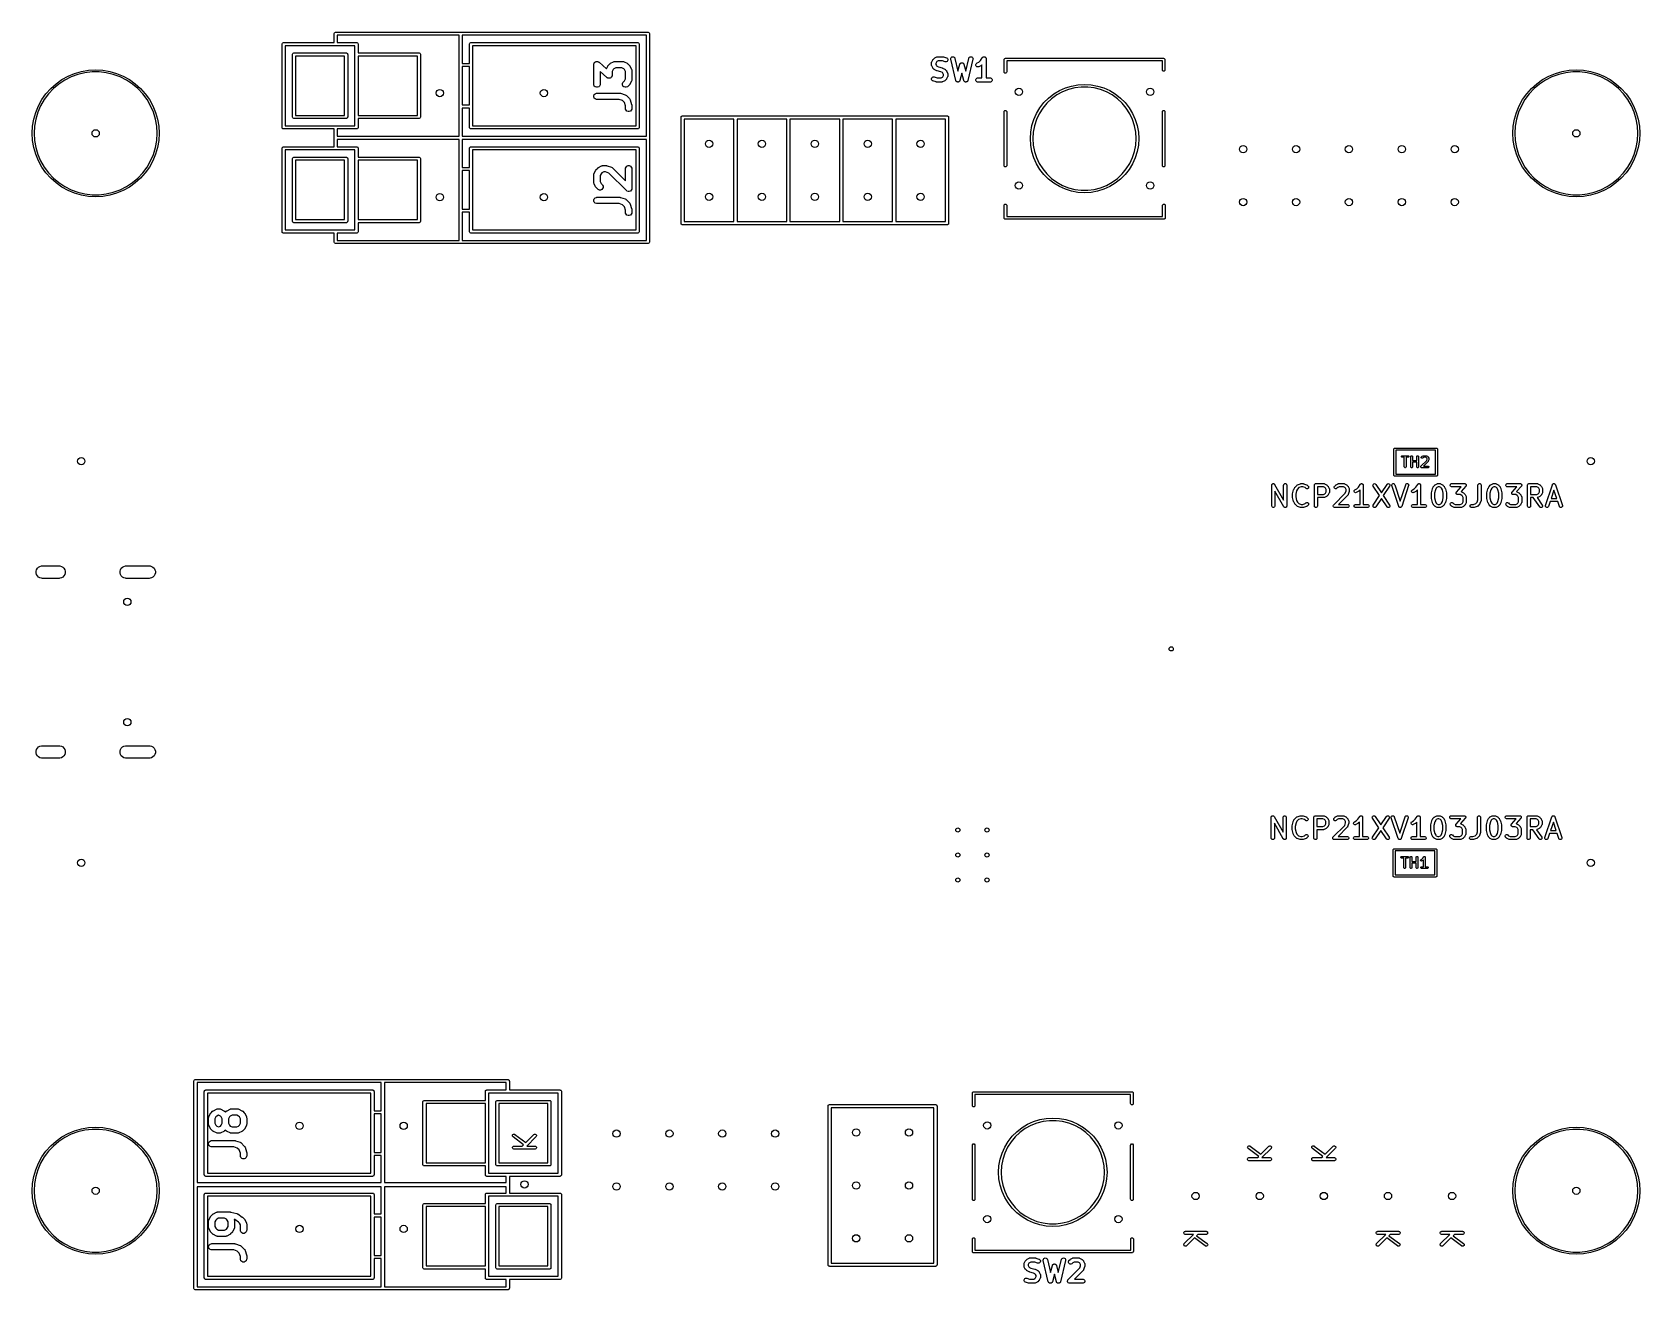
# Model space of a CAD drawing. Extents: x 0.28 to 3.32, y 0.21 to 2.59.
import ezdxf

# ---------------------------------------------------------------- set-up
doc = ezdxf.new("R2010")
doc.units = 0
doc.header["$MEASUREMENT"] = 0
doc.layers.add('BLACK', color=7, linetype='CONTINUOUS')

msp = doc.modelspace()

# ---------------------------------------------------------------- linework, layer by layer
at = {"layer": 'BLACK', "linetype": 'CONTINUOUS'}
for p, q in [((0.851, 2.5884), (0.8511, 2.589)), ((0.851, 2.5717), (0.851, 2.5884)), ((0.8511, 2.589), (0.8515, 2.5901)), ((0.8515, 2.5901), (0.8523, 2.5909)), ((0.8523, 2.5909), (0.8534, 2.5913)), ((0.8534, 2.5913), (0.854, 2.5914)), ((0.854, 2.5914), (1.0902, 2.5914)), ((0.8569, 2.5855), (0.8569, 2.5717)), ((1.0872, 2.5855), (0.8569, 2.5855)), ((1.0872, 2.3945), (1.0872, 2.5855)), ((1.0902, 2.5914), (1.4445, 2.5914)), ((1.0931, 2.5855), (1.0931, 2.5323)), ((1.4416, 2.5855), (1.0931, 2.5855)), ((1.4416, 2.3945), (1.4416, 2.5855)), ((1.4445, 2.5914), (1.445, 2.5913)), ((1.445, 2.5913), (1.4451, 2.5913)), ((1.4451, 2.5913), (1.4461, 2.5909)), ((1.4461, 2.5909), (1.447, 2.5901)), ((1.447, 2.5901), (1.4474, 2.589)), ((1.4474, 2.589), (1.4475, 2.5884)), ((1.4475, 2.5884), (1.4475, 2.3916)), ((0.7526, 2.5693), (0.7531, 2.5704)), ((0.7526, 2.5687), (0.7526, 2.5693)), ((0.7526, 2.4113), (0.7526, 2.5687)), ((0.7531, 2.5704), (0.7539, 2.5712)), ((0.7539, 2.5712), (0.755, 2.5716)), ((0.755, 2.5716), (0.7555, 2.5717)), ((0.7555, 2.5717), (0.851, 2.5717)), ((0.7585, 2.5658), (0.7585, 2.4142)), ((0.8904, 2.5658), (0.7585, 2.5658)), ((0.8569, 2.5717), (0.8933, 2.5717)), ((0.8904, 2.4142), (0.8904, 2.5658)), ((0.8933, 2.5717), (0.8939, 2.5716)), ((0.8939, 2.5716), (0.895, 2.5712)), ((0.895, 2.5712), (0.8958, 2.5704)), ((0.8958, 2.5704), (0.8962, 2.5693)), ((0.8962, 2.5693), (0.8963, 2.5687)), ((0.8963, 2.5687), (0.8963, 2.552)), ((1.1069, 2.5687), (1.107, 2.5693)), ((1.1069, 2.5323), (1.1069, 2.5687)), ((1.107, 2.5693), (1.1074, 2.5704)), ((1.1074, 2.5704), (1.1082, 2.5712)), ((1.1082, 2.5712), (1.1093, 2.5716)), ((1.1093, 2.5716), (1.1099, 2.5717)), ((1.1099, 2.5717), (1.4248, 2.5717)), ((1.1128, 2.5658), (1.1128, 2.4142)), ((1.4219, 2.5658), (1.1128, 2.5658)), ((1.4219, 2.4142), (1.4219, 2.5658)), ((1.4248, 2.5717), (1.4254, 2.5716)), ((1.4254, 2.5716), (1.4265, 2.5712)), ((1.4265, 2.5712), (1.4273, 2.5704)), ((1.4273, 2.5704), (1.4277, 2.5693)), ((1.4277, 2.5693), (1.4278, 2.5687)), ((1.4278, 2.5687), (1.4278, 2.4113)), ((0.7723, 2.5497), (0.7728, 2.5507)), ((0.7723, 2.5491), (0.7723, 2.5497)), ((0.7723, 2.4309), (0.7723, 2.5491)), ((0.7728, 2.5507), (0.7736, 2.5515)), ((0.7736, 2.5515), (0.7746, 2.552)), ((0.7746, 2.552), (0.775, 2.552)), ((0.775, 2.552), (0.7752, 2.552)), ((0.7752, 2.552), (0.8736, 2.552)), ((0.7782, 2.5461), (0.7782, 2.4339)), ((0.8707, 2.5461), (0.7782, 2.5461)), ((0.8707, 2.4339), (0.8707, 2.5461)), ((0.8736, 2.552), (0.8738, 2.552)), ((0.8738, 2.552), (0.8742, 2.552)), ((0.8742, 2.552), (0.8753, 2.5515)), ((0.8753, 2.5515), (0.8761, 2.5507)), ((0.8761, 2.5507), (0.8765, 2.5497)), ((0.8765, 2.5497), (0.8766, 2.5491)), ((0.8766, 2.5491), (0.8766, 2.4309)), ((0.8963, 2.552), (1.0114, 2.552)), ((0.8963, 2.5461), (0.8963, 2.4339)), ((1.0085, 2.5461), (0.8963, 2.5461)), ((1.0085, 2.4339), (1.0085, 2.5461)), ((1.0114, 2.552), (1.012, 2.552)), ((1.012, 2.552), (1.012, 2.552)), ((1.012, 2.552), (1.0131, 2.5515)), ((1.0131, 2.5515), (1.0139, 2.5507)), ((1.0139, 2.5507), (1.0143, 2.5496)), ((1.0143, 2.5496), (1.0144, 2.5491)), ((1.0144, 2.5491), (1.0144, 2.4309)), ((1.0931, 2.5323), (1.1069, 2.5323)), ((1.0931, 2.5264), (1.0931, 2.4536)), ((1.1069, 2.5264), (1.0931, 2.5264)), ((1.1069, 2.4536), (1.1069, 2.5264)), ((1.3419, 2.53), (1.342, 2.5306)), ((1.3419, 2.4929), (1.3419, 2.53)), ((1.342, 2.5309), (1.3421, 2.5312)), ((1.342, 2.5308), (1.342, 2.5309)), ((1.342, 2.5306), (1.342, 2.5308)), ((1.3421, 2.5312), (1.3424, 2.5321)), ((1.3424, 2.5321), (1.3427, 2.533)), ((1.3427, 2.533), (1.3429, 2.5331)), ((1.3429, 2.5331), (1.343, 2.5333)), ((1.343, 2.5333), (1.3436, 2.534)), ((1.3436, 2.534), (1.3443, 2.5348)), ((1.3443, 2.5348), (1.3445, 2.5348)), ((1.3445, 2.5348), (1.3446, 2.535)), ((1.3446, 2.535), (1.3455, 2.5354)), ((1.3455, 2.5354), (1.3464, 2.5358)), ((1.3464, 2.5358), (1.3466, 2.5358)), ((1.3466, 2.5358), (1.3468, 2.5359)), ((1.3468, 2.5359), (1.3477, 2.5359)), ((1.3477, 2.5359), (1.3487, 2.5359)), ((1.3487, 2.5359), (1.3489, 2.5359)), ((1.3489, 2.5359), (1.3491, 2.5359)), ((1.3491, 2.5359), (1.35, 2.5355)), ((1.35, 2.5355), (1.3509, 2.5352)), ((1.3509, 2.5352), (1.3512, 2.535)), ((1.3512, 2.535), (1.3513, 2.535)), ((1.3513, 2.535), (1.3514, 2.5349)), ((1.3514, 2.5349), (1.3519, 2.5345)), ((1.3519, 2.5345), (1.3659, 2.5222)), ((1.3659, 2.5222), (1.3683, 2.527)), ((1.3683, 2.527), (1.3686, 2.5275)), ((1.3686, 2.5275), (1.3687, 2.5276)), ((1.3687, 2.5276), (1.3688, 2.5278)), ((1.3688, 2.5278), (1.3689, 2.528)), ((1.3689, 2.528), (1.369, 2.5281)), ((1.369, 2.5281), (1.3694, 2.5285)), ((1.3694, 2.5285), (1.3723, 2.5314)), ((1.3723, 2.5314), (1.3727, 2.5318)), ((1.3727, 2.5318), (1.3728, 2.5319)), ((1.3728, 2.5319), (1.373, 2.532)), ((1.373, 2.532), (1.3732, 2.5321)), ((1.3732, 2.5321), (1.3733, 2.5322)), ((1.3733, 2.5322), (1.3738, 2.5325)), ((1.3738, 2.5325), (1.3795, 2.5354)), ((1.3795, 2.5354), (1.3806, 2.5358)), ((1.3836, 2.524), (1.3801, 2.5222)), ((1.3806, 2.5358), (1.3809, 2.5358)), ((1.3809, 2.5358), (1.3811, 2.5359)), ((1.3811, 2.5359), (1.3822, 2.536)), ((1.3822, 2.536), (1.3965, 2.536)), ((1.3951, 2.524), (1.3836, 2.524)), ((1.3987, 2.5222), (1.3951, 2.524)), ((1.3965, 2.536), (1.3977, 2.5359)), ((1.3977, 2.5359), (1.3979, 2.5358)), ((1.3979, 2.5358), (1.3981, 2.5358)), ((1.3981, 2.5358), (1.3992, 2.5354)), ((1.3992, 2.5354), (1.4049, 2.5325)), ((1.4049, 2.5325), (1.4054, 2.5322)), ((1.4054, 2.5322), (1.4056, 2.5321)), ((1.4056, 2.5321), (1.4057, 2.532)), ((1.4057, 2.532), (1.4059, 2.5319)), ((1.4059, 2.5319), (1.406, 2.5318)), ((1.406, 2.5318), (1.4065, 2.5314)), ((1.4065, 2.5314), (1.4093, 2.5285)), ((1.4093, 2.5285), (1.4097, 2.5281)), ((1.4097, 2.5281), (1.4098, 2.528)), ((1.4098, 2.528), (1.4099, 2.5278)), ((1.4099, 2.5278), (1.4101, 2.5276)), ((1.4101, 2.5276), (1.4101, 2.5275)), ((1.4101, 2.5275), (1.4104, 2.527)), ((1.4104, 2.527), (1.4133, 2.5213)), ((1.9807, 2.5341), (1.9808, 2.5342)), ((1.9807, 2.5333), (1.9807, 2.5341)), ((1.9807, 2.5295), (1.9807, 2.5333)), ((1.9807, 2.5287), (1.9807, 2.5295)), ((1.9808, 2.5286), (1.9807, 2.5287)), ((1.9808, 2.5343), (1.9811, 2.5351)), ((1.9808, 2.5342), (1.9808, 2.5343)), ((1.9808, 2.5284), (1.9808, 2.5286)), ((1.9811, 2.5277), (1.9808, 2.5284)), ((1.9811, 2.5351), (1.983, 2.5389)), ((1.983, 2.5239), (1.9811, 2.5277)), ((1.983, 2.5389), (1.9832, 2.5392)), ((1.9832, 2.5235), (1.983, 2.5239)), ((1.9832, 2.5393), (1.9833, 2.5394)), ((1.9832, 2.5392), (1.9832, 2.5393)), ((1.9833, 2.5233), (1.9832, 2.5235)), ((1.9832, 2.5235), (1.9832, 2.5235)), ((1.9833, 2.5394), (1.9834, 2.5396)), ((1.9834, 2.5232), (1.9833, 2.5233)), ((1.9834, 2.5396), (1.9835, 2.5396)), ((1.9835, 2.5396), (1.9837, 2.5399)), ((1.9837, 2.5399), (1.9856, 2.5418)), ((1.9856, 2.5418), (1.986, 2.5421)), ((1.986, 2.5421), (1.986, 2.5422)), ((1.986, 2.5422), (1.9861, 2.5422)), ((1.9861, 2.5422), (1.9863, 2.5423)), ((1.9863, 2.5423), (1.9864, 2.5424)), ((1.9864, 2.5424), (1.9867, 2.5426)), ((1.9867, 2.5426), (1.9905, 2.5445)), ((1.9899, 2.5347), (1.9887, 2.5323)), ((1.9887, 2.5323), (1.9887, 2.5304)), ((1.9887, 2.5304), (1.9899, 2.528)), ((1.9908, 2.5357), (1.9899, 2.5347)), ((1.9899, 2.528), (1.9908, 2.5271)), ((1.9905, 2.5445), (1.9912, 2.5448)), ((1.9932, 2.5369), (1.9908, 2.5357)), ((1.9908, 2.5271), (1.9937, 2.5256)), ((1.9912, 2.5448), (1.9914, 2.5448)), ((1.9914, 2.5448), (1.9915, 2.5448)), ((1.9915, 2.5448), (1.9923, 2.5449)), ((1.9923, 2.5449), (2.0018, 2.5449)), ((2.0012, 2.5369), (1.9932, 2.5369)), ((1.9937, 2.5256), (2.0009, 2.5238)), ((2.0009, 2.5238), (2.0009, 2.5238)), ((2.0009, 2.5238), (2.001, 2.5238)), ((2.001, 2.5238), (2.0013, 2.5237)), ((2.0063, 2.5352), (2.0012, 2.5369)), ((2.0013, 2.5237), (2.0016, 2.5236)), ((2.0016, 2.5236), (2.0016, 2.5236)), ((2.0016, 2.5236), (2.0017, 2.5235)), ((2.0017, 2.5235), (2.0055, 2.5216)), ((2.0018, 2.5449), (2.0022, 2.5449)), ((2.0022, 2.5449), (2.0023, 2.5449)), ((2.0023, 2.5449), (2.0024, 2.5448)), ((2.0024, 2.5448), (2.0026, 2.5448)), ((2.0026, 2.5448), (2.0027, 2.5448)), ((2.0027, 2.5448), (2.0031, 2.5447)), ((2.0031, 2.5447), (2.0088, 2.5428)), ((2.007, 2.535), (2.0063, 2.5352)), ((2.0086, 2.5351), (2.007, 2.535)), ((2.01, 2.5358), (2.0086, 2.5351)), ((2.0088, 2.5428), (2.0095, 2.5425)), ((2.0095, 2.5425), (2.0107, 2.5415)), ((2.011, 2.537), (2.01, 2.5358)), ((2.0107, 2.5415), (2.0114, 2.5401)), ((2.0115, 2.5385), (2.011, 2.537)), ((2.0114, 2.5401), (2.0115, 2.5385)), ((2.0169, 2.5408), (2.0171, 2.5423)), ((2.017, 2.54), (2.0169, 2.5408)), ((2.0265, 2.5), (2.017, 2.54)), ((2.0171, 2.5423), (2.0179, 2.5436)), ((2.0179, 2.5436), (2.0192, 2.5445)), ((2.0192, 2.5445), (2.0207, 2.5449)), ((2.0207, 2.5449), (2.0222, 2.5447)), ((2.0222, 2.5447), (2.0236, 2.5438)), ((2.0236, 2.5438), (2.0245, 2.5426)), ((2.0245, 2.5426), (2.0247, 2.5418)), ((2.0247, 2.5418), (2.0306, 2.5173)), ((2.0306, 2.5173), (2.0341, 2.5305)), ((2.0341, 2.5305), (2.0342, 2.5307)), ((2.0342, 2.5308), (2.0343, 2.5309)), ((2.0342, 2.5307), (2.0342, 2.5308)), ((2.0343, 2.5309), (2.0344, 2.5312)), ((2.0344, 2.5312), (2.0347, 2.5317)), ((2.0347, 2.5317), (2.035, 2.5321)), ((2.035, 2.5321), (2.0352, 2.5323)), ((2.0352, 2.5323), (2.0354, 2.5325)), ((2.0354, 2.5325), (2.0358, 2.5328)), ((2.0358, 2.5328), (2.0362, 2.5331)), ((2.0362, 2.5331), (2.0365, 2.5331)), ((2.0365, 2.5331), (2.0367, 2.5333)), ((2.0367, 2.5333), (2.0372, 2.5333)), ((2.0372, 2.5333), (2.0377, 2.5335)), ((2.0377, 2.5335), (2.038, 2.5334)), ((2.038, 2.5334), (2.0383, 2.5335)), ((2.0383, 2.5335), (2.0388, 2.5333)), ((2.0388, 2.5333), (2.0393, 2.5333)), ((2.0393, 2.5333), (2.0395, 2.5331)), ((2.0395, 2.5331), (2.0398, 2.5331)), ((2.0398, 2.5331), (2.0402, 2.5328)), ((2.0402, 2.5328), (2.0406, 2.5325)), ((2.0406, 2.5325), (2.0408, 2.5323)), ((2.0408, 2.5323), (2.041, 2.5321)), ((2.041, 2.5321), (2.0413, 2.5317)), ((2.0413, 2.5317), (2.0416, 2.5312)), ((2.0416, 2.5312), (2.0417, 2.5309)), ((2.0417, 2.5309), (2.0418, 2.5308)), ((2.0418, 2.5308), (2.0418, 2.5307)), ((2.0418, 2.5307), (2.0419, 2.5305)), ((2.0419, 2.5305), (2.0454, 2.5173)), ((2.0454, 2.5173), (2.0513, 2.5418)), ((2.059, 2.54), (2.0495, 2.5)), ((2.0513, 2.5418), (2.0515, 2.5426)), ((2.0515, 2.5426), (2.0524, 2.5438)), ((2.0524, 2.5438), (2.0538, 2.5447)), ((2.0538, 2.5447), (2.0553, 2.5449)), ((2.0553, 2.5449), (2.0568, 2.5445)), ((2.0568, 2.5445), (2.0581, 2.5436)), ((2.0581, 2.5436), (2.0589, 2.5423)), ((2.0589, 2.5423), (2.0591, 2.5408)), ((2.0591, 2.5408), (2.059, 2.54)), ((2.0645, 2.53), (2.065, 2.5315)), ((2.0646, 2.5284), (2.0645, 2.53)), ((2.0653, 2.527), (2.0646, 2.5284)), ((2.065, 2.5315), (2.066, 2.5326)), ((2.0665, 2.526), (2.0653, 2.527)), ((2.066, 2.5326), (2.0667, 2.5331)), ((2.068, 2.5255), (2.0665, 2.526)), ((2.0667, 2.5331), (2.0699, 2.5347)), ((2.0695, 2.5256), (2.068, 2.5255)), ((2.0703, 2.5259), (2.0695, 2.5256)), ((2.0699, 2.5347), (2.073, 2.5377)), ((2.0741, 2.5278), (2.0703, 2.5259)), ((2.073, 2.5377), (2.0766, 2.5431)), ((2.0744, 2.528), (2.0741, 2.5278)), ((2.0745, 2.5281), (2.0744, 2.528)), ((2.0746, 2.5282), (2.0745, 2.5281)), ((2.0747, 2.5282), (2.0746, 2.5282)), ((2.0748, 2.5283), (2.0747, 2.5282)), ((2.0751, 2.5286), (2.0748, 2.5283)), ((2.0759, 2.5293), (2.0751, 2.5286)), ((2.0759, 2.5049), (2.0759, 2.5293)), ((2.0766, 2.5431), (2.0771, 2.5437)), ((2.0766, 2.5431), (2.0766, 2.5431)), ((2.0766, 2.5431), (2.0766, 2.5431)), ((2.0766, 2.5431), (2.0766, 2.5431)), ((2.0771, 2.5437), (2.0774, 2.544)), ((2.0774, 2.544), (2.0777, 2.5442)), ((2.0777, 2.5442), (2.078, 2.5444)), ((2.078, 2.5444), (2.0784, 2.5446)), ((2.0784, 2.5446), (2.0788, 2.5447)), ((2.0788, 2.5447), (2.0791, 2.5448)), ((2.0791, 2.5448), (2.0795, 2.5448)), ((2.0795, 2.5448), (2.0799, 2.5449)), ((2.0799, 2.5449), (2.0803, 2.5448)), ((2.0803, 2.5448), (2.0807, 2.5448)), ((2.0807, 2.5448), (2.081, 2.5447)), ((2.081, 2.5447), (2.0814, 2.5446)), ((2.0814, 2.5446), (2.0818, 2.5444)), ((2.0818, 2.5444), (2.0821, 2.5442)), ((2.0821, 2.5442), (2.0824, 2.544)), ((2.0824, 2.544), (2.0827, 2.5437)), ((2.0827, 2.5437), (2.083, 2.5434)), ((2.083, 2.5434), (2.0832, 2.5431)), ((2.0832, 2.5431), (2.0834, 2.5428)), ((2.0834, 2.5428), (2.0836, 2.5424)), ((2.0836, 2.5424), (2.0837, 2.5421)), ((2.0837, 2.5421), (2.0838, 2.5417)), ((2.0838, 2.5417), (2.0839, 2.5409)), ((2.0839, 2.5409), (2.0839, 2.5409)), ((2.0839, 2.5409), (2.0839, 2.5409)), ((2.0839, 2.5409), (2.0839, 2.5409)), ((2.0839, 2.5409), (2.0839, 2.5049)), ((2.118, 2.5396), (2.1182, 2.5405)), ((2.118, 2.516), (2.118, 2.5396)), ((2.1182, 2.5405), (2.1195, 2.5418)), ((2.1195, 2.5418), (2.1204, 2.542)), ((2.1204, 2.542), (2.4196, 2.542)), ((2.4172, 2.5372), (2.1228, 2.5372)), ((2.1228, 2.5372), (2.1228, 2.516)), ((2.4172, 2.5199), (2.4172, 2.5372)), ((2.4196, 2.542), (2.4205, 2.5418)), ((2.4205, 2.5418), (2.4218, 2.5405)), ((2.4218, 2.5405), (2.422, 2.5396)), ((2.422, 2.5396), (2.422, 2.5199)), ((0.3151, 2.4849), (0.3251, 2.4939)), ((0.3305, 2.4933), (0.3202, 2.4846)), ((0.3251, 2.4939), (0.3361, 2.5017)), ((0.3418, 2.5007), (0.3305, 2.4933)), ((0.3361, 2.5017), (0.3479, 2.5082)), ((0.3539, 2.5068), (0.3418, 2.5007)), ((0.3479, 2.5082), (0.3603, 2.5133)), ((0.3666, 2.5114), (0.3539, 2.5068)), ((0.3603, 2.5133), (0.3733, 2.5171)), ((0.3798, 2.5146), (0.3666, 2.5114)), ((0.3733, 2.5171), (0.3866, 2.5193)), ((0.3932, 2.5161), (0.3798, 2.5146)), ((0.3866, 2.5193), (0.4, 2.5201)), ((0.4068, 2.5161), (0.3932, 2.5161)), ((0.4, 2.5201), (0.4134, 2.5193)), ((0.4202, 2.5146), (0.4068, 2.5161)), ((0.4134, 2.5193), (0.4267, 2.5171)), ((0.4334, 2.5114), (0.4202, 2.5146)), ((0.4267, 2.5171), (0.4397, 2.5133)), ((0.4461, 2.5068), (0.4334, 2.5114)), ((0.4397, 2.5133), (0.4521, 2.5082)), ((0.4582, 2.5007), (0.4461, 2.5068)), ((0.4521, 2.5082), (0.4639, 2.5017)), ((0.4695, 2.4933), (0.4582, 2.5007)), ((0.4639, 2.5017), (0.4749, 2.4939)), ((0.4798, 2.4846), (0.4695, 2.4933)), ((0.4749, 2.4939), (0.4849, 2.4849)), ((1.3668, 2.5055), (1.3539, 2.5168)), ((1.3539, 2.5168), (1.3539, 2.4929)), ((1.3674, 2.5051), (1.3668, 2.5055)), ((1.3675, 2.505), (1.3674, 2.5051)), ((1.3676, 2.505), (1.3675, 2.505)), ((1.3678, 2.5048), (1.3676, 2.505)), ((1.3687, 2.5045), (1.3678, 2.5048)), ((1.3696, 2.5041), (1.3687, 2.5045)), ((1.3698, 2.5041), (1.3696, 2.5041)), ((1.37, 2.5041), (1.3698, 2.5041)), ((1.371, 2.5041), (1.37, 2.5041)), ((1.372, 2.5041), (1.371, 2.5041)), ((1.3722, 2.5042), (1.372, 2.5041)), ((1.3724, 2.5042), (1.3722, 2.5042)), ((1.3732, 2.5046), (1.3724, 2.5042)), ((1.3741, 2.505), (1.3732, 2.5046)), ((1.3743, 2.5052), (1.3741, 2.505)), ((1.3745, 2.5052), (1.3743, 2.5052)), ((1.3751, 2.506), (1.3745, 2.5052)), ((1.3758, 2.5067), (1.3751, 2.506)), ((1.3759, 2.5069), (1.3758, 2.5067)), ((1.376, 2.507), (1.3759, 2.5069)), ((1.3763, 2.5079), (1.376, 2.507)), ((1.3767, 2.5088), (1.3763, 2.5079)), ((1.3768, 2.51), (1.3767, 2.5094)), ((1.3767, 2.5094), (1.3767, 2.5092)), ((1.3767, 2.5092), (1.3767, 2.5091)), ((1.3767, 2.5091), (1.3767, 2.5088)), ((1.3786, 2.5207), (1.3768, 2.5172)), ((1.3768, 2.5172), (1.3768, 2.51)), ((1.3801, 2.5222), (1.3786, 2.5207)), ((1.3963, 2.494), (1.3972, 2.4962)), ((1.3963, 2.4917), (1.3963, 2.494)), ((1.3972, 2.4962), (1.398, 2.4971)), ((1.398, 2.4971), (1.4002, 2.4993)), ((1.4002, 2.5207), (1.3987, 2.5222)), ((1.4019, 2.5172), (1.4002, 2.5207)), ((1.4002, 2.4993), (1.4019, 2.5028)), ((1.4019, 2.5028), (1.4019, 2.5172)), ((1.4104, 2.493), (1.4101, 2.4925)), ((1.4133, 2.4987), (1.4104, 2.493)), ((1.4133, 2.5213), (1.4137, 2.5202)), ((1.4137, 2.4998), (1.4133, 2.4987)), ((1.4137, 2.5202), (1.4137, 2.5199)), ((1.4137, 2.5199), (1.4138, 2.5197)), ((1.4138, 2.5003), (1.4137, 2.5001)), ((1.4137, 2.5001), (1.4137, 2.4998)), ((1.4138, 2.5197), (1.4139, 2.5186)), ((1.4139, 2.5014), (1.4138, 2.5003)), ((1.4139, 2.5186), (1.4139, 2.5014)), ((1.9807, 2.5033), (1.9812, 2.5048)), ((1.9808, 2.5018), (1.9807, 2.5033)), ((1.9815, 2.5004), (1.9808, 2.5018)), ((1.9812, 2.5048), (1.9822, 2.506)), ((1.9827, 2.4993), (1.9815, 2.5004)), ((1.9822, 2.506), (1.9836, 2.5067)), ((1.9834, 2.499), (1.9827, 2.4993)), ((1.9835, 2.5232), (1.9834, 2.5232)), ((1.9891, 2.4971), (1.9834, 2.499)), ((1.9837, 2.5228), (1.9835, 2.5232)), ((1.9836, 2.5067), (1.9852, 2.5068)), ((1.9856, 2.5209), (1.9837, 2.5228)), ((1.9852, 2.5068), (1.9859, 2.5066)), ((1.986, 2.5207), (1.9856, 2.5209)), ((1.9859, 2.5066), (1.991, 2.5049)), ((1.986, 2.5206), (1.986, 2.5207)), ((1.9861, 2.5205), (1.986, 2.5206)), ((1.9863, 2.5204), (1.9861, 2.5205)), ((1.9864, 2.5204), (1.9863, 2.5204)), ((1.9867, 2.5202), (1.9864, 2.5204)), ((1.9905, 2.5183), (1.9867, 2.5202)), ((1.9895, 2.497), (1.9891, 2.4971)), ((1.9896, 2.497), (1.9895, 2.497)), ((1.9897, 2.497), (1.9896, 2.497)), ((1.9899, 2.4969), (1.9897, 2.497)), ((1.99, 2.497), (1.9899, 2.4969)), ((1.9904, 2.4969), (1.99, 2.497)), ((1.9999, 2.4969), (1.9904, 2.4969)), ((1.9906, 2.5183), (1.9905, 2.5183)), ((1.9906, 2.5182), (1.9906, 2.5183)), ((1.9909, 2.5181), (1.9906, 2.5182)), ((1.9912, 2.518), (1.9909, 2.5181)), ((1.991, 2.5049), (1.999, 2.5049)), ((1.9913, 2.518), (1.9912, 2.518)), ((1.9985, 2.5162), (1.9913, 2.518)), ((1.9913, 2.518), (1.9913, 2.518)), ((2.0013, 2.5148), (1.9985, 2.5162)), ((1.999, 2.5049), (2.0013, 2.5061)), ((2.0007, 2.497), (1.9999, 2.4969)), ((2.0008, 2.497), (2.0007, 2.497)), ((2.001, 2.4971), (2.0008, 2.497)), ((2.0017, 2.4973), (2.001, 2.4971)), ((2.0023, 2.5138), (2.0013, 2.5148)), ((2.0013, 2.5061), (2.0023, 2.5071)), ((2.0055, 2.4992), (2.0017, 2.4973)), ((2.0035, 2.5114), (2.0023, 2.5138)), ((2.0023, 2.5071), (2.0035, 2.5095)), ((2.0035, 2.5095), (2.0035, 2.5114)), ((2.0055, 2.5216), (2.0058, 2.5214)), ((2.0058, 2.4994), (2.0055, 2.4992)), ((2.0058, 2.5214), (2.0059, 2.5214)), ((2.0059, 2.4995), (2.0058, 2.4994)), ((2.0059, 2.5214), (2.006, 2.5213)), ((2.006, 2.4996), (2.0059, 2.4995)), ((2.006, 2.5213), (2.0062, 2.5212)), ((2.0062, 2.4997), (2.006, 2.4996)), ((2.0062, 2.5212), (2.0062, 2.5211)), ((2.0062, 2.5211), (2.0065, 2.5209)), ((2.0065, 2.5), (2.0062, 2.4997)), ((2.0062, 2.4997), (2.0062, 2.4997)), ((2.0065, 2.5209), (2.0084, 2.519)), ((2.0084, 2.5019), (2.0065, 2.5)), ((2.0084, 2.519), (2.0087, 2.5187)), ((2.0087, 2.5022), (2.0084, 2.5019)), ((2.0087, 2.5187), (2.0088, 2.5186)), ((2.0088, 2.5023), (2.0087, 2.5022)), ((2.0088, 2.5186), (2.0089, 2.5185)), ((2.0089, 2.5024), (2.0088, 2.5023)), ((2.0089, 2.5185), (2.0089, 2.5184)), ((2.0089, 2.5184), (2.009, 2.5183)), ((2.009, 2.5026), (2.0089, 2.5025)), ((2.0089, 2.5025), (2.0089, 2.5024)), ((2.009, 2.5183), (2.0092, 2.5179)), ((2.0092, 2.5029), (2.009, 2.5026)), ((2.0092, 2.5179), (2.0111, 2.5141)), ((2.0111, 2.5067), (2.0092, 2.5029)), ((2.0111, 2.5141), (2.0114, 2.5134)), ((2.0114, 2.5075), (2.0111, 2.5067)), ((2.0114, 2.5134), (2.0114, 2.5133)), ((2.0114, 2.5133), (2.0114, 2.5131)), ((2.0114, 2.5131), (2.0115, 2.5123)), ((2.0115, 2.5085), (2.0114, 2.5077)), ((2.0114, 2.5077), (2.0114, 2.5076)), ((2.0114, 2.5076), (2.0114, 2.5075)), ((2.0115, 2.5123), (2.0115, 2.5085)), ((2.0266, 2.4997), (2.0265, 2.5)), ((2.0266, 2.4996), (2.0266, 2.4997)), ((2.0266, 2.4995), (2.0266, 2.4996)), ((2.0267, 2.4992), (2.0266, 2.4995)), ((2.0271, 2.4988), (2.0267, 2.4992)), ((2.0274, 2.4983), (2.0271, 2.4988)), ((2.0275, 2.4981), (2.0274, 2.4983)), ((2.0277, 2.498), (2.0275, 2.4981)), ((2.0282, 2.4977), (2.0277, 2.498)), ((2.0286, 2.4973), (2.0282, 2.4977)), ((2.0288, 2.4973), (2.0286, 2.4973)), ((2.029, 2.4972), (2.0288, 2.4973)), ((2.0296, 2.4971), (2.029, 2.4972)), ((2.0301, 2.4969), (2.0296, 2.4971)), ((2.0303, 2.4969), (2.0301, 2.4969)), ((2.0305, 2.4969), (2.0303, 2.4969)), ((2.0311, 2.497), (2.0305, 2.4969)), ((2.0317, 2.4971), (2.0311, 2.497)), ((2.0318, 2.4972), (2.0317, 2.4971)), ((2.032, 2.4973), (2.0318, 2.4972)), ((2.0325, 2.4976), (2.032, 2.4973)), ((2.033, 2.4979), (2.0325, 2.4976)), ((2.0331, 2.4981), (2.033, 2.4979)), ((2.0333, 2.4982), (2.0331, 2.4981)), ((2.0336, 2.4987), (2.0333, 2.4982)), ((2.034, 2.4991), (2.0336, 2.4987)), ((2.0341, 2.4994), (2.034, 2.4991)), ((2.0342, 2.4999), (2.0341, 2.4996)), ((2.0341, 2.4996), (2.0341, 2.4995)), ((2.0341, 2.4995), (2.0341, 2.4994)), ((2.038, 2.514), (2.0342, 2.4999)), ((2.0418, 2.4999), (2.038, 2.514)), ((2.0419, 2.4996), (2.0418, 2.4999)), ((2.0419, 2.4995), (2.0419, 2.4996)), ((2.0419, 2.4994), (2.0419, 2.4995)), ((2.042, 2.4991), (2.0419, 2.4994)), ((2.0424, 2.4987), (2.042, 2.4991)), ((2.0427, 2.4982), (2.0424, 2.4987)), ((2.0429, 2.4981), (2.0427, 2.4982)), ((2.043, 2.4979), (2.0429, 2.4981)), ((2.0435, 2.4976), (2.043, 2.4979)), ((2.044, 2.4973), (2.0435, 2.4976)), ((2.0442, 2.4972), (2.044, 2.4973)), ((2.0443, 2.4971), (2.0442, 2.4972)), ((2.0449, 2.497), (2.0443, 2.4971)), ((2.0455, 2.4969), (2.0449, 2.497)), ((2.0457, 2.4969), (2.0455, 2.4969)), ((2.0459, 2.4969), (2.0457, 2.4969)), ((2.0464, 2.4971), (2.0459, 2.4969)), ((2.047, 2.4972), (2.0464, 2.4971)), ((2.0472, 2.4973), (2.047, 2.4972)), ((2.0474, 2.4973), (2.0472, 2.4973)), ((2.0478, 2.4977), (2.0474, 2.4973)), ((2.0483, 2.498), (2.0478, 2.4977)), ((2.0485, 2.4981), (2.0483, 2.498)), ((2.0486, 2.4983), (2.0485, 2.4981)), ((2.0489, 2.4988), (2.0486, 2.4983)), ((2.0493, 2.4992), (2.0489, 2.4988)), ((2.0494, 2.4995), (2.0493, 2.4992)), ((2.0495, 2.5), (2.0494, 2.4997)), ((2.0494, 2.4997), (2.0494, 2.4996)), ((2.0494, 2.4996), (2.0494, 2.4995)), ((2.0646, 2.5017), (2.0652, 2.5031)), ((2.0646, 2.5001), (2.0646, 2.5017)), ((2.0652, 2.4987), (2.0646, 2.5001)), ((2.0652, 2.5031), (2.0663, 2.5042)), ((2.0663, 2.4976), (2.0652, 2.4987)), ((2.0663, 2.5042), (2.0677, 2.5048)), ((2.0677, 2.497), (2.0663, 2.4976)), ((2.0677, 2.5048), (2.0685, 2.5049)), ((2.0685, 2.4969), (2.0677, 2.497)), ((2.0685, 2.5049), (2.0759, 2.5049)), ((2.0913, 2.4969), (2.0685, 2.4969)), ((2.0839, 2.5049), (2.0913, 2.5049)), ((2.0913, 2.5049), (2.0921, 2.5048)), ((2.0921, 2.497), (2.0913, 2.4969)), ((2.0921, 2.5048), (2.0936, 2.5042)), ((2.0936, 2.4976), (2.0921, 2.497)), ((2.0936, 2.5042), (2.0947, 2.5031)), ((2.0947, 2.4987), (2.0936, 2.4976)), ((2.0947, 2.5031), (2.0953, 2.5017)), ((2.0953, 2.5001), (2.0947, 2.4987)), ((2.0953, 2.5017), (2.0953, 2.5001)), ((2.1182, 2.5151), (2.118, 2.516)), ((2.1195, 2.5138), (2.1182, 2.5151)), ((2.1213, 2.5138), (2.1195, 2.5138)), ((2.1226, 2.5151), (2.1213, 2.5138)), ((2.1228, 2.516), (2.1226, 2.5151)), ((2.4174, 2.519), (2.4172, 2.5199)), ((2.4187, 2.5177), (2.4174, 2.519)), ((2.4205, 2.5177), (2.4187, 2.5177)), ((2.4218, 2.519), (2.4205, 2.5177)), ((2.422, 2.5199), (2.4218, 2.519)), ((3.1151, 2.4849), (3.1251, 2.4939)), ((3.1305, 2.4933), (3.1202, 2.4846)), ((3.1251, 2.4939), (3.1361, 2.5017)), ((3.1418, 2.5007), (3.1305, 2.4933)), ((3.1361, 2.5017), (3.1479, 2.5082)), ((3.1539, 2.5068), (3.1418, 2.5007)), ((3.1479, 2.5082), (3.1603, 2.5133)), ((3.1666, 2.5114), (3.1539, 2.5068)), ((3.1603, 2.5133), (3.1733, 2.5171)), ((3.1798, 2.5146), (3.1666, 2.5114)), ((3.1733, 2.5171), (3.1866, 2.5193)), ((3.1932, 2.5161), (3.1798, 2.5146)), ((3.1866, 2.5193), (3.2, 2.5201)), ((3.2068, 2.5161), (3.1932, 2.5161)), ((3.2, 2.5201), (3.2134, 2.5193)), ((3.2202, 2.5146), (3.2068, 2.5161)), ((3.2134, 2.5193), (3.2267, 2.5171)), ((3.2334, 2.5114), (3.2202, 2.5146)), ((3.2267, 2.5171), (3.2397, 2.5133)), ((3.2461, 2.5068), (3.2334, 2.5114)), ((3.2397, 2.5133), (3.2521, 2.5082)), ((3.2582, 2.5007), (3.2461, 2.5068)), ((3.2521, 2.5082), (3.2639, 2.5017)), ((3.2695, 2.4933), (3.2582, 2.5007)), ((3.2639, 2.5017), (3.2749, 2.4939)), ((3.2798, 2.4846), (3.2695, 2.4933)), ((3.2749, 2.4939), (3.2849, 2.4849)), ((0.2918, 2.4521), (0.2983, 2.4639)), ((0.3028, 2.4639), (0.296, 2.4522)), ((0.2983, 2.4639), (0.3061, 2.4749)), ((0.3109, 2.4748), (0.3028, 2.4639)), ((0.3061, 2.4749), (0.3151, 2.4849)), ((0.3202, 2.4846), (0.3109, 2.4748)), ((0.4891, 2.4748), (0.4798, 2.4846)), ((0.4849, 2.4849), (0.4939, 2.4749)), ((0.4972, 2.4639), (0.4891, 2.4748)), ((0.4939, 2.4749), (0.5017, 2.4639)), ((0.504, 2.4522), (0.4972, 2.4639)), ((0.5017, 2.4639), (0.5082, 2.4521)), ((1.3421, 2.4917), (1.3419, 2.4929)), ((1.343, 2.4895), (1.3421, 2.4917)), ((1.3421, 2.4712), (1.343, 2.4733)), ((1.3421, 2.4688), (1.3421, 2.4712)), ((1.343, 2.4667), (1.3421, 2.4688)), ((1.3446, 2.4879), (1.343, 2.4895)), ((1.343, 2.4733), (1.3446, 2.475)), ((1.3446, 2.465), (1.343, 2.4667)), ((1.3468, 2.487), (1.3446, 2.4879)), ((1.3446, 2.475), (1.3468, 2.4759)), ((1.3468, 2.4641), (1.3446, 2.465)), ((1.3491, 2.487), (1.3468, 2.487)), ((1.3468, 2.4759), (1.3479, 2.476)), ((1.3479, 2.464), (1.3468, 2.4641)), ((1.3479, 2.476), (1.3908, 2.476)), ((1.3898, 2.464), (1.3479, 2.464)), ((1.3513, 2.4879), (1.3491, 2.487)), ((1.3529, 2.4895), (1.3513, 2.4879)), ((1.3538, 2.4917), (1.3529, 2.4895)), ((1.3539, 2.4929), (1.3538, 2.4917)), ((1.3961, 2.4619), (1.3898, 2.464)), ((1.3908, 2.476), (1.3914, 2.4759)), ((1.3914, 2.4759), (1.3915, 2.476)), ((1.3915, 2.476), (1.3918, 2.4759)), ((1.3918, 2.4759), (1.392, 2.4759)), ((1.392, 2.4759), (1.3921, 2.4758)), ((1.3921, 2.4758), (1.3927, 2.4757)), ((1.3927, 2.4757), (1.4013, 2.4728)), ((1.3972, 2.4895), (1.3963, 2.4917)), ((1.3989, 2.4879), (1.3972, 2.4895)), ((1.4011, 2.487), (1.3989, 2.4879)), ((1.4034, 2.487), (1.4011, 2.487)), ((1.4013, 2.4728), (1.4023, 2.4724)), ((1.4023, 2.4724), (1.4025, 2.4722)), ((1.4025, 2.4722), (1.4027, 2.4721)), ((1.4027, 2.4721), (1.4036, 2.4714)), ((1.4056, 2.4879), (1.4034, 2.487)), ((1.4036, 2.4714), (1.4093, 2.4657)), ((1.4065, 2.4886), (1.4056, 2.4879)), ((1.4093, 2.4915), (1.4065, 2.4886)), ((1.4097, 2.4919), (1.4093, 2.4915)), ((1.4093, 2.4657), (1.4101, 2.4648)), ((1.4098, 2.492), (1.4097, 2.4919)), ((1.4099, 2.4922), (1.4098, 2.492)), ((1.4101, 2.4924), (1.4099, 2.4922)), ((1.4101, 2.4925), (1.4101, 2.4924)), ((1.4101, 2.4648), (1.4102, 2.4646)), ((1.4102, 2.4646), (1.4103, 2.4644)), ((1.4103, 2.4644), (1.4108, 2.4633)), ((1.4108, 2.4633), (1.4136, 2.4548)), ((2.1933, 2.458), (2.202, 2.4667)), ((2.2077, 2.4653), (2.1988, 2.4569)), ((2.202, 2.4667), (2.2118, 2.4744)), ((2.2177, 2.4725), (2.2077, 2.4653)), ((2.2118, 2.4744), (2.2224, 2.4808)), ((2.2284, 2.4784), (2.2177, 2.4725)), ((2.2224, 2.4808), (2.2337, 2.4858)), ((2.2398, 2.4829), (2.2284, 2.4784)), ((2.2337, 2.4858), (2.2455, 2.4895)), ((2.2517, 2.486), (2.2398, 2.4829)), ((2.2455, 2.4895), (2.2576, 2.4918)), ((2.2639, 2.4875), (2.2517, 2.486)), ((2.2576, 2.4918), (2.27, 2.4925)), ((2.2761, 2.4875), (2.2639, 2.4875)), ((2.27, 2.4925), (2.2824, 2.4918)), ((2.2883, 2.486), (2.2761, 2.4875)), ((2.2824, 2.4918), (2.2945, 2.4895)), ((2.3002, 2.4829), (2.2883, 2.486)), ((2.2945, 2.4895), (2.3063, 2.4858)), ((2.3116, 2.4784), (2.3002, 2.4829)), ((2.3063, 2.4858), (2.3176, 2.4808)), ((2.3223, 2.4725), (2.3116, 2.4784)), ((2.3176, 2.4808), (2.3282, 2.4744)), ((2.3323, 2.4653), (2.3223, 2.4725)), ((2.3282, 2.4744), (2.338, 2.4667)), ((2.3412, 2.4569), (2.3323, 2.4653)), ((2.338, 2.4667), (2.3467, 2.458)), ((3.0918, 2.4521), (3.0983, 2.4639)), ((3.1028, 2.4639), (3.096, 2.4522)), ((3.0983, 2.4639), (3.1061, 2.4749)), ((3.1109, 2.4748), (3.1028, 2.4639)), ((3.1061, 2.4749), (3.1151, 2.4849)), ((3.1202, 2.4846), (3.1109, 2.4748)), ((3.2891, 2.4748), (3.2798, 2.4846)), ((3.2849, 2.4849), (3.2939, 2.4749)), ((3.2972, 2.4639), (3.2891, 2.4748)), ((3.2939, 2.4749), (3.3017, 2.4639)), ((3.304, 2.4522), (3.2972, 2.4639)), ((3.3017, 2.4639), (3.3082, 2.4521)), ((0.2829, 2.4267), (0.2867, 2.4397)), ((0.2867, 2.4397), (0.2918, 2.4521)), ((0.2907, 2.4398), (0.2868, 2.4268)), ((0.296, 2.4522), (0.2907, 2.4398)), ((0.5093, 2.4398), (0.504, 2.4522)), ((0.5082, 2.4521), (0.5133, 2.4397)), ((0.5132, 2.4268), (0.5093, 2.4398)), ((0.5133, 2.4397), (0.5171, 2.4267)), ((0.7782, 2.4339), (0.8707, 2.4339)), ((0.8963, 2.4339), (1.0085, 2.4339)), ((1.0931, 2.4536), (1.1069, 2.4536)), ((1.1069, 2.4477), (1.0931, 2.4477)), ((1.0931, 2.4477), (1.0931, 2.3945)), ((1.1069, 2.4113), (1.1069, 2.4477)), ((1.3998, 2.4582), (1.3961, 2.4619)), ((1.4019, 2.4519), (1.3998, 2.4582)), ((1.4019, 2.4471), (1.4019, 2.4519)), ((1.4021, 2.446), (1.4019, 2.4471)), ((1.403, 2.4438), (1.4021, 2.446)), ((1.4046, 2.4422), (1.403, 2.4438)), ((1.4068, 2.4413), (1.4046, 2.4422)), ((1.4091, 2.4413), (1.4068, 2.4413)), ((1.4113, 2.4422), (1.4091, 2.4413)), ((1.4129, 2.4438), (1.4113, 2.4422)), ((1.4138, 2.446), (1.4129, 2.4438)), ((1.4136, 2.4548), (1.4138, 2.4542)), ((1.4138, 2.4542), (1.4138, 2.454)), ((1.4138, 2.454), (1.4138, 2.4538)), ((1.4138, 2.4538), (1.4139, 2.4536)), ((1.4139, 2.4471), (1.4138, 2.446)), ((1.4139, 2.4536), (1.4139, 2.4534)), ((1.4139, 2.4534), (1.4139, 2.4529)), ((1.4139, 2.4529), (1.4139, 2.4471)), ((1.5075, 2.4316), (1.5084, 2.4325)), ((1.5084, 2.4325), (1.5094, 2.4329)), ((1.5094, 2.4329), (1.51, 2.433)), ((1.51, 2.433), (1.61, 2.433)), ((1.61, 2.433), (1.71, 2.433)), ((1.71, 2.433), (1.81, 2.433)), ((1.81, 2.433), (1.91, 2.433)), ((1.91, 2.433), (2.01, 2.433)), ((2.01, 2.433), (2.0106, 2.4329)), ((2.0106, 2.4329), (2.0116, 2.4325)), ((2.0116, 2.4325), (2.0125, 2.4316)), ((2.118, 2.4412), (2.1182, 2.4421)), ((2.118, 2.3388), (2.118, 2.4412)), ((2.1182, 2.4421), (2.1195, 2.4434)), ((2.1195, 2.4434), (2.1213, 2.4434)), ((2.1213, 2.4434), (2.1226, 2.4421)), ((2.1226, 2.4421), (2.1228, 2.4412)), ((2.1228, 2.4412), (2.1228, 2.3388)), ((2.1742, 2.4263), (2.1792, 2.4376)), ((2.1792, 2.4376), (2.1856, 2.4482)), ((2.1844, 2.4371), (2.1792, 2.426)), ((2.191, 2.4474), (2.1844, 2.4371)), ((2.1856, 2.4482), (2.1933, 2.458)), ((2.1988, 2.4569), (2.191, 2.4474)), ((2.349, 2.4474), (2.3412, 2.4569)), ((2.3467, 2.458), (2.3544, 2.4482)), ((2.3556, 2.4371), (2.349, 2.4474)), ((2.3544, 2.4482), (2.3608, 2.4376)), ((2.3608, 2.426), (2.3556, 2.4371)), ((2.3608, 2.4376), (2.3658, 2.4263)), ((2.4172, 2.4412), (2.4174, 2.4421)), ((2.4172, 2.3388), (2.4172, 2.4412)), ((2.4174, 2.4421), (2.4187, 2.4434)), ((2.4187, 2.4434), (2.4205, 2.4434)), ((2.4205, 2.4434), (2.4218, 2.4421)), ((2.4218, 2.4421), (2.422, 2.4412)), ((2.422, 2.4412), (2.422, 2.3388)), ((3.0829, 2.4267), (3.0867, 2.4397)), ((3.0867, 2.4397), (3.0918, 2.4521)), ((3.0907, 2.4398), (3.0868, 2.4268)), ((3.096, 2.4522), (3.0907, 2.4398)), ((3.3093, 2.4398), (3.304, 2.4522)), ((3.3082, 2.4521), (3.3133, 2.4397)), ((3.3132, 2.4268), (3.3093, 2.4398)), ((3.3133, 2.4397), (3.3171, 2.4267)), ((0.2799, 2.4), (0.2807, 2.4134)), ((0.2807, 2.4134), (0.2829, 2.4267)), ((0.2845, 2.4135), (0.2837, 2.4)), ((0.2868, 2.4268), (0.2845, 2.4135)), ((0.5155, 2.4135), (0.5132, 2.4268)), ((0.5163, 2.4), (0.5155, 2.4135)), ((0.5171, 2.4267), (0.5193, 2.4134)), ((0.5193, 2.4134), (0.5201, 2.4)), ((0.7526, 2.411), (0.7526, 2.4113)), ((0.7526, 2.4107), (0.7526, 2.411)), ((0.753, 2.4096), (0.7526, 2.4107)), ((0.7539, 2.4088), (0.753, 2.4096)), ((0.7549, 2.4084), (0.7539, 2.4088)), ((0.7555, 2.4083), (0.7549, 2.4084)), ((0.851, 2.4083), (0.7555, 2.4083)), ((0.7585, 2.4142), (0.8904, 2.4142)), ((0.7723, 2.4303), (0.7723, 2.4309)), ((0.7728, 2.4293), (0.7723, 2.4303)), ((0.7736, 2.4285), (0.7728, 2.4293)), ((0.7746, 2.428), (0.7736, 2.4285)), ((0.775, 2.428), (0.7746, 2.428)), ((0.7752, 2.428), (0.775, 2.428)), ((0.8736, 2.428), (0.7752, 2.428)), ((0.851, 2.3916), (0.851, 2.4083)), ((0.8933, 2.4083), (0.8569, 2.4083)), ((0.8569, 2.4083), (0.8569, 2.3945)), ((0.8738, 2.428), (0.8736, 2.428)), ((0.8742, 2.428), (0.8738, 2.428)), ((0.8753, 2.4285), (0.8742, 2.428)), ((0.8761, 2.4293), (0.8753, 2.4285)), ((0.8765, 2.4303), (0.8761, 2.4293)), ((0.8766, 2.4309), (0.8765, 2.4303)), ((0.8939, 2.4084), (0.8933, 2.4083)), ((0.895, 2.4088), (0.8939, 2.4084)), ((0.8958, 2.4096), (0.895, 2.4088)), ((0.8962, 2.4107), (0.8958, 2.4096)), ((0.8963, 2.4113), (0.8962, 2.4107)), ((1.0114, 2.428), (0.8963, 2.428)), ((0.8963, 2.428), (0.8963, 2.4113)), ((1.012, 2.428), (1.0114, 2.428)), ((1.0131, 2.4285), (1.012, 2.428)), ((1.012, 2.428), (1.012, 2.428)), ((1.0139, 2.4293), (1.0131, 2.4285)), ((1.0143, 2.4304), (1.0139, 2.4293)), ((1.0144, 2.4309), (1.0143, 2.4304)), ((1.107, 2.4107), (1.1069, 2.4113)), ((1.1074, 2.4096), (1.107, 2.4107)), ((1.1082, 2.4088), (1.1074, 2.4096)), ((1.1093, 2.4084), (1.1082, 2.4088)), ((1.1099, 2.4083), (1.1093, 2.4084)), ((1.4248, 2.4083), (1.1099, 2.4083)), ((1.1128, 2.4142), (1.4219, 2.4142)), ((1.4254, 2.4084), (1.4248, 2.4083)), ((1.4265, 2.4088), (1.4254, 2.4084)), ((1.4273, 2.4096), (1.4265, 2.4088)), ((1.4277, 2.4107), (1.4273, 2.4096)), ((1.4278, 2.4113), (1.4277, 2.4107)), ((1.507, 2.43), (1.5071, 2.4306)), ((1.507, 2.23), (1.507, 2.43)), ((1.5071, 2.4306), (1.5075, 2.4316)), ((1.513, 2.427), (1.513, 2.233)), ((1.607, 2.427), (1.513, 2.427)), ((1.607, 2.233), (1.607, 2.427)), ((1.613, 2.427), (1.613, 2.233)), ((1.707, 2.427), (1.613, 2.427)), ((1.707, 2.233), (1.707, 2.427)), ((1.713, 2.427), (1.713, 2.233)), ((1.807, 2.427), (1.713, 2.427)), ((1.807, 2.233), (1.807, 2.427)), ((1.813, 2.427), (1.813, 2.233)), ((1.907, 2.427), (1.813, 2.427)), ((1.907, 2.233), (1.907, 2.427)), ((1.913, 2.427), (1.913, 2.233)), ((2.007, 2.427), (1.913, 2.427)), ((2.007, 2.233), (2.007, 2.427)), ((2.0125, 2.4316), (2.0129, 2.4306)), ((2.0129, 2.4306), (2.013, 2.43)), ((2.013, 2.43), (2.013, 2.23)), ((2.1675, 2.39), (2.1682, 2.4024)), ((2.1682, 2.4024), (2.1705, 2.4145)), ((2.1705, 2.4145), (2.1742, 2.4263)), ((2.1731, 2.4022), (2.1723, 2.39)), ((2.1754, 2.4143), (2.1731, 2.4022)), ((2.1792, 2.426), (2.1754, 2.4143)), ((2.3646, 2.4143), (2.3608, 2.426)), ((2.3669, 2.4022), (2.3646, 2.4143)), ((2.3658, 2.4263), (2.3695, 2.4145)), ((2.3677, 2.39), (2.3669, 2.4022)), ((2.3695, 2.4145), (2.3718, 2.4024)), ((2.3718, 2.4024), (2.3725, 2.39)), ((3.0799, 2.4), (3.0807, 2.4134)), ((3.0807, 2.4134), (3.0829, 2.4267)), ((3.0845, 2.4135), (3.0837, 2.4)), ((3.0868, 2.4268), (3.0845, 2.4135)), ((3.3155, 2.4135), (3.3132, 2.4268)), ((3.3163, 2.4), (3.3155, 2.4135)), ((3.3171, 2.4267), (3.3193, 2.4134)), ((3.3193, 2.4134), (3.3201, 2.4)), ((0.2807, 2.3866), (0.2799, 2.4)), ((0.2829, 2.3733), (0.2807, 2.3866)), ((0.2867, 2.3603), (0.2829, 2.3733)), ((0.2837, 2.4), (0.2845, 2.3865)), ((0.2845, 2.3865), (0.2868, 2.3732)), ((0.2868, 2.3732), (0.2907, 2.3602)), ((0.5093, 2.3602), (0.5132, 2.3732)), ((0.5132, 2.3732), (0.5155, 2.3865)), ((0.5171, 2.3733), (0.5133, 2.3603)), ((0.5155, 2.3865), (0.5163, 2.4)), ((0.5193, 2.3866), (0.5171, 2.3733)), ((0.5201, 2.4), (0.5193, 2.3866)), ((0.7526, 2.3723), (0.7531, 2.3734)), ((0.7526, 2.3717), (0.7526, 2.3723)), ((0.7526, 2.2143), (0.7526, 2.3717)), ((0.7531, 2.3734), (0.7539, 2.3742)), ((0.7539, 2.3742), (0.755, 2.3746)), ((0.755, 2.3746), (0.7555, 2.3747)), ((0.7555, 2.3747), (0.851, 2.3747)), ((0.851, 2.3915), (0.851, 2.3916)), ((0.851, 2.3914), (0.851, 2.3915)), ((0.851, 2.3747), (0.851, 2.3914)), ((0.8569, 2.3945), (1.0872, 2.3945)), ((0.8569, 2.3885), (0.8569, 2.3747)), ((1.0872, 2.3885), (0.8569, 2.3885)), ((0.8569, 2.3747), (0.8933, 2.3747)), ((0.8933, 2.3747), (0.8939, 2.3746)), ((0.8939, 2.3746), (0.895, 2.3742)), ((0.895, 2.3742), (0.8958, 2.3734)), ((0.8958, 2.3734), (0.8962, 2.3723)), ((0.8962, 2.3723), (0.8963, 2.3717)), ((0.8963, 2.3717), (0.8963, 2.355)), ((1.0872, 2.1975), (1.0872, 2.3885)), ((1.0931, 2.3945), (1.4416, 2.3945)), ((1.0931, 2.3885), (1.0931, 2.3353)), ((1.4416, 2.3885), (1.0931, 2.3885)), ((1.1069, 2.3717), (1.107, 2.3723)), ((1.1069, 2.3353), (1.1069, 2.3717)), ((1.107, 2.3723), (1.1074, 2.3734)), ((1.1074, 2.3734), (1.1082, 2.3742)), ((1.1082, 2.3742), (1.1093, 2.3746)), ((1.1093, 2.3746), (1.1099, 2.3747)), ((1.1099, 2.3747), (1.4248, 2.3747)), ((1.4248, 2.3747), (1.4254, 2.3746)), ((1.4254, 2.3746), (1.4265, 2.3742)), ((1.4265, 2.3742), (1.4273, 2.3734)), ((1.4273, 2.3734), (1.4277, 2.3723)), ((1.4277, 2.3723), (1.4278, 2.3717)), ((1.4278, 2.3717), (1.4278, 2.2143)), ((1.4416, 2.1975), (1.4416, 2.3885)), ((1.4475, 2.3916), (1.4475, 2.3915)), ((1.4475, 2.3915), (1.4475, 2.3914)), ((1.4475, 2.3914), (1.4475, 2.1946)), ((2.1682, 2.3776), (2.1675, 2.39)), ((2.1705, 2.3655), (2.1682, 2.3776)), ((2.1723, 2.39), (2.1731, 2.3778)), ((2.1731, 2.3778), (2.1754, 2.3657)), ((2.3646, 2.3657), (2.3669, 2.3778)), ((2.3669, 2.3778), (2.3677, 2.39)), ((2.3718, 2.3776), (2.3695, 2.3655)), ((2.3725, 2.39), (2.3718, 2.3776)), ((3.0807, 2.3866), (3.0799, 2.4)), ((3.0829, 2.3733), (3.0807, 2.3866)), ((3.0867, 2.3603), (3.0829, 2.3733)), ((3.0837, 2.4), (3.0845, 2.3865)), ((3.0845, 2.3865), (3.0868, 2.3732)), ((3.0868, 2.3732), (3.0907, 2.3602)), ((3.3093, 2.3602), (3.3132, 2.3732)), ((3.3132, 2.3732), (3.3155, 2.3865)), ((3.3171, 2.3733), (3.3133, 2.3603)), ((3.3155, 2.3865), (3.3163, 2.4)), ((3.3193, 2.3866), (3.3171, 2.3733)), ((3.3201, 2.4), (3.3193, 2.3866)), ((0.2918, 2.3479), (0.2867, 2.3603)), ((0.2907, 2.3602), (0.296, 2.3478)), ((0.2983, 2.3361), (0.2918, 2.3479)), ((0.296, 2.3478), (0.3028, 2.3361)), ((0.4972, 2.3361), (0.504, 2.3478)), ((0.5082, 2.3479), (0.5017, 2.3361)), ((0.504, 2.3478), (0.5093, 2.3602)), ((0.5133, 2.3603), (0.5082, 2.3479)), ((0.7585, 2.3688), (0.7585, 2.2172)), ((0.8904, 2.3688), (0.7585, 2.3688)), ((0.7723, 2.3527), (0.7728, 2.3537)), ((0.7723, 2.3521), (0.7723, 2.3527)), ((0.7723, 2.2339), (0.7723, 2.3521)), ((0.7728, 2.3537), (0.7736, 2.3545)), ((0.7736, 2.3545), (0.7746, 2.355)), ((0.7746, 2.355), (0.775, 2.355)), ((0.775, 2.355), (0.7752, 2.355)), ((0.7752, 2.355), (0.8736, 2.355)), ((0.7782, 2.3491), (0.7782, 2.2369)), ((0.8707, 2.3491), (0.7782, 2.3491)), ((0.8707, 2.2369), (0.8707, 2.3491)), ((0.8736, 2.355), (0.8738, 2.355)), ((0.8738, 2.355), (0.8742, 2.355)), ((0.8742, 2.355), (0.8753, 2.3545)), ((0.8753, 2.3545), (0.8761, 2.3537)), ((0.8761, 2.3537), (0.8765, 2.3527)), ((0.8765, 2.3527), (0.8766, 2.3521)), ((0.8766, 2.3521), (0.8766, 2.2339)), ((0.8904, 2.2172), (0.8904, 2.3688)), ((0.8963, 2.355), (1.0114, 2.355)), ((0.8963, 2.3491), (0.8963, 2.2369)), ((1.0085, 2.3491), (0.8963, 2.3491)), ((1.0085, 2.2369), (1.0085, 2.3491)), ((1.0114, 2.355), (1.012, 2.355)), ((1.012, 2.355), (1.012, 2.355)), ((1.012, 2.355), (1.0131, 2.3545)), ((1.0131, 2.3545), (1.0139, 2.3537)), ((1.0139, 2.3537), (1.0143, 2.3526)), ((1.0143, 2.3526), (1.0144, 2.3521)), ((1.0144, 2.3521), (1.0144, 2.2339)), ((1.1128, 2.3688), (1.1128, 2.2172)), ((1.4219, 2.3688), (1.1128, 2.3688)), ((1.4219, 2.2172), (1.4219, 2.3688)), ((2.1742, 2.3537), (2.1705, 2.3655)), ((2.1792, 2.3424), (2.1742, 2.3537)), ((2.1754, 2.3657), (2.1792, 2.354)), ((2.1792, 2.354), (2.1844, 2.3429)), ((2.1856, 2.3318), (2.1792, 2.3424)), ((2.1844, 2.3429), (2.191, 2.3326)), ((2.349, 2.3326), (2.3556, 2.3429)), ((2.3608, 2.3424), (2.3544, 2.3318)), ((2.3556, 2.3429), (2.3608, 2.354)), ((2.3608, 2.354), (2.3646, 2.3657)), ((2.3658, 2.3537), (2.3608, 2.3424)), ((2.3695, 2.3655), (2.3658, 2.3537)), ((3.0918, 2.3479), (3.0867, 2.3603)), ((3.0907, 2.3602), (3.096, 2.3478)), ((3.0983, 2.3361), (3.0918, 2.3479)), ((3.096, 2.3478), (3.1028, 2.3361)), ((3.2972, 2.3361), (3.304, 2.3478)), ((3.3082, 2.3479), (3.3017, 2.3361)), ((3.304, 2.3478), (3.3093, 2.3602)), ((3.3133, 2.3603), (3.3082, 2.3479)), ((0.3061, 2.3251), (0.2983, 2.3361)), ((0.3028, 2.3361), (0.3109, 2.3252)), ((0.3151, 2.3151), (0.3061, 2.3251)), ((0.3109, 2.3252), (0.3202, 2.3154)), ((0.3251, 2.3061), (0.3151, 2.3151)), ((0.3202, 2.3154), (0.3305, 2.3067)), ((0.4695, 2.3067), (0.4798, 2.3154)), ((0.4849, 2.3151), (0.4749, 2.3061)), ((0.4798, 2.3154), (0.4891, 2.3252)), ((0.4939, 2.3251), (0.4849, 2.3151)), ((0.4891, 2.3252), (0.4972, 2.3361)), ((0.5017, 2.3361), (0.4939, 2.3251)), ((1.0931, 2.3353), (1.1069, 2.3353)), ((1.0931, 2.3294), (1.0931, 2.2566)), ((1.1069, 2.3294), (1.0931, 2.3294)), ((1.1069, 2.2566), (1.1069, 2.3294)), ((1.3419, 2.3216), (1.3421, 2.3227)), ((1.3419, 2.3073), (1.3419, 2.3216)), ((1.3421, 2.3229), (1.3422, 2.3232)), ((1.3421, 2.3227), (1.3421, 2.3229)), ((1.3422, 2.3232), (1.3426, 2.3243)), ((1.3426, 2.3243), (1.3454, 2.33)), ((1.3454, 2.33), (1.3457, 2.3305)), ((1.3457, 2.3305), (1.3458, 2.3306)), ((1.3458, 2.3306), (1.3459, 2.3308)), ((1.3459, 2.3308), (1.3461, 2.331)), ((1.3461, 2.331), (1.3462, 2.3311)), ((1.3462, 2.3311), (1.3466, 2.3315)), ((1.3466, 2.3315), (1.3494, 2.3344)), ((1.3494, 2.3344), (1.3499, 2.3348)), ((1.3499, 2.3348), (1.35, 2.3349)), ((1.35, 2.3349), (1.3502, 2.335)), ((1.3502, 2.335), (1.3503, 2.3351)), ((1.3503, 2.3351), (1.3505, 2.3352)), ((1.3505, 2.3352), (1.351, 2.3355)), ((1.351, 2.3355), (1.3567, 2.3384)), ((1.3557, 2.3237), (1.3539, 2.3202)), ((1.3539, 2.3202), (1.3539, 2.3087)), ((1.3572, 2.3252), (1.3557, 2.3237)), ((1.3567, 2.3384), (1.3578, 2.3388)), ((1.3608, 2.327), (1.3572, 2.3252)), ((1.3578, 2.3388), (1.358, 2.3388)), ((1.358, 2.3388), (1.3582, 2.3389)), ((1.3582, 2.3389), (1.3594, 2.339)), ((1.3594, 2.339), (1.3651, 2.339)), ((1.3641, 2.327), (1.3608, 2.327)), ((1.3704, 2.3249), (1.3641, 2.327)), ((1.3651, 2.339), (1.3657, 2.3389)), ((1.3657, 2.3389), (1.3658, 2.339)), ((1.3658, 2.339), (1.366, 2.3389)), ((1.366, 2.3389), (1.3663, 2.3389)), ((1.3663, 2.3389), (1.3664, 2.3388)), ((1.3664, 2.3388), (1.367, 2.3387)), ((1.367, 2.3387), (1.3756, 2.3358)), ((1.4037, 2.2916), (1.3704, 2.3249)), ((1.3756, 2.3358), (1.3766, 2.3354)), ((1.3766, 2.3354), (1.3768, 2.3352)), ((1.3768, 2.3352), (1.377, 2.3351)), ((1.377, 2.3351), (1.3779, 2.3344)), ((1.3779, 2.3344), (1.4019, 2.3103)), ((1.4019, 2.333), (1.4021, 2.3342)), ((1.4019, 2.3103), (1.4019, 2.333)), ((1.4021, 2.3342), (1.403, 2.3363)), ((1.403, 2.3363), (1.4046, 2.338)), ((1.4046, 2.338), (1.4068, 2.3389)), ((1.4068, 2.3389), (1.4091, 2.3389)), ((1.4091, 2.3389), (1.4113, 2.338)), ((1.4113, 2.338), (1.4129, 2.3363)), ((1.4129, 2.3363), (1.4138, 2.3342)), ((1.4138, 2.3342), (1.4139, 2.333)), ((1.4139, 2.333), (1.4139, 2.2959)), ((2.1182, 2.3379), (2.118, 2.3388)), ((2.1195, 2.3366), (2.1182, 2.3379)), ((2.1213, 2.3366), (2.1195, 2.3366)), ((2.1226, 2.3379), (2.1213, 2.3366)), ((2.1228, 2.3388), (2.1226, 2.3379)), ((2.1933, 2.322), (2.1856, 2.3318)), ((2.191, 2.3326), (2.1988, 2.3231)), ((2.202, 2.3133), (2.1933, 2.322)), ((2.1988, 2.3231), (2.2077, 2.3147)), ((2.2118, 2.3056), (2.202, 2.3133)), ((2.2077, 2.3147), (2.2177, 2.3075)), ((2.3223, 2.3075), (2.3323, 2.3147)), ((2.338, 2.3133), (2.3282, 2.3056)), ((2.3323, 2.3147), (2.3412, 2.3231)), ((2.3467, 2.322), (2.338, 2.3133)), ((2.3412, 2.3231), (2.349, 2.3326)), ((2.3544, 2.3318), (2.3467, 2.322)), ((2.4174, 2.3379), (2.4172, 2.3388)), ((2.4187, 2.3366), (2.4174, 2.3379)), ((2.4205, 2.3366), (2.4187, 2.3366)), ((2.4218, 2.3379), (2.4205, 2.3366)), ((2.422, 2.3388), (2.4218, 2.3379)), ((3.1061, 2.3251), (3.0983, 2.3361)), ((3.1028, 2.3361), (3.1109, 2.3252)), ((3.1151, 2.3151), (3.1061, 2.3251)), ((3.1109, 2.3252), (3.1202, 2.3154)), ((3.1251, 2.3061), (3.1151, 2.3151)), ((3.1202, 2.3154), (3.1305, 2.3067)), ((3.2695, 2.3067), (3.2798, 2.3154)), ((3.2849, 2.3151), (3.2749, 2.3061)), ((3.2798, 2.3154), (3.2891, 2.3252)), ((3.2939, 2.3251), (3.2849, 2.3151)), ((3.2891, 2.3252), (3.2972, 2.3361)), ((3.3017, 2.3361), (3.2939, 2.3251)), ((0.3361, 2.2983), (0.3251, 2.3061)), ((0.3305, 2.3067), (0.3418, 2.2993)), ((0.3479, 2.2918), (0.3361, 2.2983)), ((0.3418, 2.2993), (0.3539, 2.2932)), ((0.3603, 2.2867), (0.3479, 2.2918)), ((0.3539, 2.2932), (0.3666, 2.2886)), ((0.3733, 2.2829), (0.3603, 2.2867)), ((0.3666, 2.2886), (0.3798, 2.2854)), ((0.3866, 2.2807), (0.3733, 2.2829)), ((0.3798, 2.2854), (0.3932, 2.2839)), ((0.4, 2.2799), (0.3866, 2.2807)), ((0.3932, 2.2839), (0.4068, 2.2839)), ((0.4134, 2.2807), (0.4, 2.2799)), ((0.4068, 2.2839), (0.4202, 2.2854)), ((0.4267, 2.2829), (0.4134, 2.2807)), ((0.4202, 2.2854), (0.4334, 2.2886)), ((0.4397, 2.2867), (0.4267, 2.2829)), ((0.4334, 2.2886), (0.4461, 2.2932)), ((0.4521, 2.2918), (0.4397, 2.2867)), ((0.4461, 2.2932), (0.4582, 2.2993)), ((0.4639, 2.2983), (0.4521, 2.2918)), ((0.4582, 2.2993), (0.4695, 2.3067)), ((0.4749, 2.3061), (0.4639, 2.2983)), ((1.3421, 2.3061), (1.3419, 2.3073)), ((1.3421, 2.3059), (1.3421, 2.3061)), ((1.3422, 2.3057), (1.3421, 2.3059)), ((1.3426, 2.3046), (1.3422, 2.3057)), ((1.3454, 2.2989), (1.3426, 2.3046)), ((1.3457, 2.2984), (1.3454, 2.2989)), ((1.3458, 2.2982), (1.3457, 2.2984)), ((1.3459, 2.2981), (1.3458, 2.2982)), ((1.3461, 2.2979), (1.3459, 2.2981)), ((1.3462, 2.2978), (1.3461, 2.2979)), ((1.3466, 2.2973), (1.3462, 2.2978)), ((1.3494, 2.2945), (1.3466, 2.2973)), ((1.3503, 2.2937), (1.3494, 2.2945)), ((1.3525, 2.2928), (1.3503, 2.2937)), ((1.3548, 2.2928), (1.3525, 2.2928)), ((1.3539, 2.3087), (1.3557, 2.3051)), ((1.357, 2.2937), (1.3548, 2.2928)), ((1.3557, 2.3051), (1.3579, 2.303)), ((1.3586, 2.2954), (1.357, 2.2937)), ((1.3579, 2.303), (1.3586, 2.302)), ((1.3586, 2.302), (1.3595, 2.2999)), ((1.3595, 2.2975), (1.3586, 2.2954)), ((1.3595, 2.2999), (1.3595, 2.2975)), ((1.4046, 2.2909), (1.4037, 2.2916)), ((1.4068, 2.29), (1.4046, 2.2909)), ((1.4091, 2.29), (1.4068, 2.29)), ((1.4113, 2.2909), (1.4091, 2.29)), ((1.4129, 2.2925), (1.4113, 2.2909)), ((1.4138, 2.2947), (1.4129, 2.2925)), ((1.4139, 2.2959), (1.4138, 2.2947)), ((2.2224, 2.2992), (2.2118, 2.3056)), ((2.2177, 2.3075), (2.2284, 2.3016)), ((2.2337, 2.2942), (2.2224, 2.2992)), ((2.2284, 2.3016), (2.2398, 2.2971)), ((2.2455, 2.2905), (2.2337, 2.2942)), ((2.2398, 2.2971), (2.2517, 2.294)), ((2.2576, 2.2882), (2.2455, 2.2905)), ((2.2517, 2.294), (2.2639, 2.2925)), ((2.27, 2.2875), (2.2576, 2.2882)), ((2.2639, 2.2925), (2.2761, 2.2925)), ((2.2824, 2.2882), (2.27, 2.2875)), ((2.2761, 2.2925), (2.2883, 2.294)), ((2.2945, 2.2905), (2.2824, 2.2882)), ((2.2883, 2.294), (2.3002, 2.2971)), ((2.3063, 2.2942), (2.2945, 2.2905)), ((2.3002, 2.2971), (2.3116, 2.3016)), ((2.3176, 2.2992), (2.3063, 2.2942)), ((2.3116, 2.3016), (2.3223, 2.3075)), ((2.3282, 2.3056), (2.3176, 2.2992)), ((3.1361, 2.2983), (3.1251, 2.3061)), ((3.1305, 2.3067), (3.1418, 2.2993)), ((3.1479, 2.2918), (3.1361, 2.2983)), ((3.1418, 2.2993), (3.1539, 2.2932)), ((3.1603, 2.2867), (3.1479, 2.2918)), ((3.1539, 2.2932), (3.1666, 2.2886)), ((3.1733, 2.2829), (3.1603, 2.2867)), ((3.1666, 2.2886), (3.1798, 2.2854)), ((3.1866, 2.2807), (3.1733, 2.2829)), ((3.1798, 2.2854), (3.1932, 2.2839)), ((3.2, 2.2799), (3.1866, 2.2807)), ((3.1932, 2.2839), (3.2068, 2.2839)), ((3.2134, 2.2807), (3.2, 2.2799)), ((3.2068, 2.2839), (3.2202, 2.2854)), ((3.2267, 2.2829), (3.2134, 2.2807)), ((3.2202, 2.2854), (3.2334, 2.2886)), ((3.2397, 2.2867), (3.2267, 2.2829)), ((3.2334, 2.2886), (3.2461, 2.2932)), ((3.2521, 2.2918), (3.2397, 2.2867)), ((3.2461, 2.2932), (3.2582, 2.2993)), ((3.2639, 2.2983), (3.2521, 2.2918)), ((3.2582, 2.2993), (3.2695, 2.3067)), ((3.2749, 2.3061), (3.2639, 2.2983)), ((1.0931, 2.2566), (1.1069, 2.2566)), ((1.1069, 2.2507), (1.0931, 2.2507)), ((1.0931, 2.2507), (1.0931, 2.1975)), ((1.1069, 2.2143), (1.1069, 2.2507)), ((1.3421, 2.2742), (1.343, 2.2763)), ((1.3421, 2.2718), (1.3421, 2.2742)), ((1.343, 2.2697), (1.3421, 2.2718)), ((1.343, 2.2763), (1.3446, 2.278)), ((1.3446, 2.268), (1.343, 2.2697)), ((1.3446, 2.278), (1.3468, 2.2789)), ((1.3468, 2.2671), (1.3446, 2.268)), ((1.3468, 2.2789), (1.3479, 2.279)), ((1.3479, 2.267), (1.3468, 2.2671)), ((1.3479, 2.279), (1.3908, 2.279)), ((1.3898, 2.267), (1.3479, 2.267)), ((1.3961, 2.2649), (1.3898, 2.267)), ((1.3908, 2.279), (1.3914, 2.2789)), ((1.3914, 2.2789), (1.3915, 2.279)), ((1.3915, 2.279), (1.3918, 2.2789)), ((1.3918, 2.2789), (1.392, 2.2789)), ((1.392, 2.2789), (1.3921, 2.2788)), ((1.3921, 2.2788), (1.3927, 2.2787)), ((1.3927, 2.2787), (1.4013, 2.2758)), ((1.3998, 2.2612), (1.3961, 2.2649)), ((1.4019, 2.2549), (1.3998, 2.2612)), ((1.4013, 2.2758), (1.4023, 2.2754)), ((1.4019, 2.2501), (1.4019, 2.2549)), ((1.4021, 2.249), (1.4019, 2.2501)), ((1.4023, 2.2754), (1.4025, 2.2752)), ((1.4025, 2.2752), (1.4027, 2.2751)), ((1.4027, 2.2751), (1.4036, 2.2744)), ((1.4036, 2.2744), (1.4093, 2.2687)), ((1.4093, 2.2687), (1.4101, 2.2678)), ((1.4101, 2.2678), (1.4102, 2.2676)), ((1.4102, 2.2676), (1.4103, 2.2674)), ((1.4103, 2.2674), (1.4108, 2.2663)), ((1.4108, 2.2663), (1.4136, 2.2578)), ((1.4136, 2.2578), (1.4138, 2.2572)), ((1.4138, 2.2572), (1.4138, 2.257)), ((1.4138, 2.257), (1.4138, 2.2568)), ((1.4138, 2.2568), (1.4139, 2.2566)), ((1.4139, 2.2501), (1.4138, 2.249)), ((1.4139, 2.2566), (1.4139, 2.2564)), ((1.4139, 2.2564), (1.4139, 2.2559)), ((1.4139, 2.2559), (1.4139, 2.2501)), ((2.118, 2.264), (2.1182, 2.2649)), ((2.118, 2.24), (2.118, 2.264)), ((2.1182, 2.2649), (2.1195, 2.2662)), ((2.1195, 2.2662), (2.1213, 2.2662)), ((2.1213, 2.2662), (2.1226, 2.2649)), ((2.1226, 2.2649), (2.1228, 2.264)), ((2.1228, 2.264), (2.1228, 2.2424)), ((2.4176, 2.2424), (2.4177, 2.2639)), ((2.4177, 2.2639), (2.4178, 2.2648)), ((2.4178, 2.2648), (2.4191, 2.2661)), ((2.4191, 2.2661), (2.4209, 2.2661)), ((2.4209, 2.2661), (2.4222, 2.2648)), ((2.4222, 2.2648), (2.4224, 2.2639)), ((2.4224, 2.2639), (2.4224, 2.24)), ((0.7723, 2.2333), (0.7723, 2.2339)), ((0.7728, 2.2323), (0.7723, 2.2333)), ((0.7736, 2.2315), (0.7728, 2.2323)), ((0.7746, 2.231), (0.7736, 2.2315)), ((0.775, 2.231), (0.7746, 2.231)), ((0.7752, 2.231), (0.775, 2.231)), ((0.8736, 2.231), (0.7752, 2.231)), ((0.7782, 2.2369), (0.8707, 2.2369)), ((0.8738, 2.231), (0.8736, 2.231)), ((0.8742, 2.231), (0.8738, 2.231)), ((0.8753, 2.2315), (0.8742, 2.231)), ((0.8761, 2.2323), (0.8753, 2.2315)), ((0.8765, 2.2333), (0.8761, 2.2323)), ((0.8766, 2.2339), (0.8765, 2.2333)), ((0.8963, 2.2369), (1.0085, 2.2369)), ((1.0114, 2.231), (0.8963, 2.231)), ((0.8963, 2.231), (0.8963, 2.2143)), ((1.012, 2.231), (1.0114, 2.231)), ((1.0131, 2.2315), (1.012, 2.231)), ((1.012, 2.231), (1.012, 2.231)), ((1.0139, 2.2323), (1.0131, 2.2315)), ((1.0143, 2.2334), (1.0139, 2.2323)), ((1.0144, 2.2339), (1.0143, 2.2334)), ((1.403, 2.2468), (1.4021, 2.249)), ((1.4046, 2.2452), (1.403, 2.2468)), ((1.4068, 2.2443), (1.4046, 2.2452)), ((1.4091, 2.2443), (1.4068, 2.2443)), ((1.4113, 2.2452), (1.4091, 2.2443)), ((1.4129, 2.2468), (1.4113, 2.2452)), ((1.4138, 2.249), (1.4129, 2.2468)), ((1.5071, 2.2294), (1.507, 2.23)), ((1.5075, 2.2284), (1.5071, 2.2294)), ((1.5084, 2.2275), (1.5075, 2.2284)), ((1.5094, 2.2271), (1.5084, 2.2275)), ((1.51, 2.227), (1.5094, 2.2271)), ((1.61, 2.227), (1.51, 2.227)), ((1.513, 2.233), (1.607, 2.233)), ((1.71, 2.227), (1.61, 2.227)), ((1.613, 2.233), (1.707, 2.233)), ((1.81, 2.227), (1.71, 2.227)), ((1.713, 2.233), (1.807, 2.233)), ((1.91, 2.227), (1.81, 2.227)), ((1.813, 2.233), (1.907, 2.233)), ((2.01, 2.227), (1.91, 2.227)), ((1.913, 2.233), (2.007, 2.233)), ((2.0106, 2.2271), (2.01, 2.227)), ((2.0116, 2.2275), (2.0106, 2.2271)), ((2.0125, 2.2284), (2.0116, 2.2275)), ((2.0129, 2.2294), (2.0125, 2.2284)), ((2.013, 2.23), (2.0129, 2.2294)), ((2.1182, 2.2391), (2.118, 2.24)), ((2.1195, 2.2378), (2.1182, 2.2391)), ((2.1204, 2.2376), (2.1195, 2.2378)), ((2.42, 2.2376), (2.1204, 2.2376)), ((2.1228, 2.2424), (2.4176, 2.2424)), ((2.4209, 2.2378), (2.42, 2.2376)), ((2.4215, 2.2385), (2.4209, 2.2378)), ((2.4209, 2.2378), (2.4209, 2.2378)), ((2.4209, 2.2378), (2.4209, 2.2378)), ((2.4209, 2.2378), (2.4209, 2.2378)), ((2.4222, 2.2391), (2.4215, 2.2385)), ((2.4224, 2.24), (2.4222, 2.2391)), ((2.4222, 2.2391), (2.4222, 2.2391)), ((2.4222, 2.2391), (2.4222, 2.2391)), ((2.4222, 2.2391), (2.4222, 2.2391)), ((0.7526, 2.214), (0.7526, 2.2143)), ((0.7526, 2.2137), (0.7526, 2.214)), ((0.753, 2.2126), (0.7526, 2.2137)), ((0.7539, 2.2118), (0.753, 2.2126)), ((0.7549, 2.2114), (0.7539, 2.2118)), ((0.7555, 2.2113), (0.7549, 2.2114)), ((0.851, 2.2113), (0.7555, 2.2113)), ((0.7585, 2.2172), (0.8904, 2.2172)), ((0.851, 2.1946), (0.851, 2.2113)), ((0.8511, 2.194), (0.851, 2.1946)), ((0.8515, 2.1929), (0.8511, 2.194)), ((0.8523, 2.1921), (0.8515, 2.1929)), ((0.8534, 2.1917), (0.8523, 2.1921)), ((0.854, 2.1916), (0.8534, 2.1917)), ((1.0902, 2.1916), (0.854, 2.1916)), ((0.8933, 2.2113), (0.8569, 2.2113)), ((0.8569, 2.2113), (0.8569, 2.1975)), ((0.8569, 2.1975), (1.0872, 2.1975)), ((0.8939, 2.2114), (0.8933, 2.2113)), ((0.895, 2.2118), (0.8939, 2.2114)), ((0.8958, 2.2126), (0.895, 2.2118)), ((0.8962, 2.2137), (0.8958, 2.2126)), ((0.8963, 2.2143), (0.8962, 2.2137)), ((1.4445, 2.1916), (1.0902, 2.1916)), ((1.0931, 2.1975), (1.4416, 2.1975)), ((1.107, 2.2137), (1.1069, 2.2143)), ((1.1074, 2.2126), (1.107, 2.2137)), ((1.1082, 2.2118), (1.1074, 2.2126)), ((1.1093, 2.2114), (1.1082, 2.2118)), ((1.1099, 2.2113), (1.1093, 2.2114)), ((1.4248, 2.2113), (1.1099, 2.2113)), ((1.1128, 2.2172), (1.4219, 2.2172)), ((1.4254, 2.2114), (1.4248, 2.2113)), ((1.4265, 2.2118), (1.4254, 2.2114)), ((1.4273, 2.2126), (1.4265, 2.2118)), ((1.4277, 2.2137), (1.4273, 2.2126)), ((1.4278, 2.2143), (1.4277, 2.2137)), ((1.445, 2.1917), (1.4445, 2.1916)), ((1.4451, 2.1917), (1.445, 2.1917)), ((1.4461, 2.1921), (1.4451, 2.1917)), ((1.447, 2.1929), (1.4461, 2.1921)), ((1.4474, 2.194), (1.447, 2.1929)), ((1.4475, 2.1946), (1.4474, 2.194)), ((2.8547, 1.8026), (2.8548, 1.8034)), ((2.8547, 1.7534), (2.8547, 1.8026)), ((2.8548, 1.8034), (2.8559, 1.8044)), ((2.8559, 1.8044), (2.8566, 1.8046)), ((2.8566, 1.8046), (2.9354, 1.8046)), ((2.8586, 1.8006), (2.8586, 1.7554)), ((2.9334, 1.8006), (2.8586, 1.8006)), ((2.9334, 1.7554), (2.9334, 1.8006)), ((2.9354, 1.8046), (2.9361, 1.8044)), ((2.9361, 1.8044), (2.9372, 1.8034)), ((2.9372, 1.8034), (2.9373, 1.8026)), ((2.9373, 1.8026), (2.9373, 1.7534)), ((2.8692, 1.7893), (2.8701, 1.7902)), ((2.8692, 1.7881), (2.8692, 1.7893)), ((2.8701, 1.7873), (2.8692, 1.7881)), ((2.8701, 1.7902), (2.8707, 1.7903)), ((2.8707, 1.7872), (2.8701, 1.7873)), ((2.8707, 1.7903), (2.8819, 1.7903)), ((2.8747, 1.7872), (2.8707, 1.7872)), ((2.8747, 1.7691), (2.8747, 1.7872)), ((2.8749, 1.7685), (2.8747, 1.7691)), ((2.8757, 1.7676), (2.8749, 1.7685)), ((2.8769, 1.7676), (2.8757, 1.7676)), ((2.8778, 1.7685), (2.8769, 1.7676)), ((2.8779, 1.7691), (2.8778, 1.7685)), ((2.8819, 1.7872), (2.8779, 1.7872)), ((2.8779, 1.7872), (2.8779, 1.7691)), ((2.8819, 1.7903), (2.8825, 1.7902)), ((2.8825, 1.7873), (2.8819, 1.7872)), ((2.8825, 1.7902), (2.8834, 1.7893)), ((2.8834, 1.7881), (2.8825, 1.7873)), ((2.8834, 1.7893), (2.8834, 1.7881)), ((2.8869, 1.7887), (2.887, 1.7893)), ((2.8869, 1.7691), (2.8869, 1.7887)), ((2.887, 1.7685), (2.8869, 1.7691)), ((2.887, 1.7893), (2.8879, 1.7902)), ((2.8879, 1.7676), (2.887, 1.7685)), ((2.8879, 1.7902), (2.8891, 1.7902)), ((2.8891, 1.7676), (2.8879, 1.7676)), ((2.8891, 1.7902), (2.89, 1.7893)), ((2.89, 1.7685), (2.8891, 1.7676)), ((2.89, 1.7893), (2.8901, 1.7887)), ((2.8901, 1.7691), (2.89, 1.7685)), ((2.8901, 1.7887), (2.8901, 1.7809)), ((2.8901, 1.7809), (2.8982, 1.7809)), ((2.8982, 1.7778), (2.8901, 1.7778)), ((2.8901, 1.7778), (2.8901, 1.7691)), ((2.8982, 1.7887), (2.8983, 1.7893)), ((2.8982, 1.7809), (2.8982, 1.7887)), ((2.8982, 1.7691), (2.8982, 1.7778)), ((2.8983, 1.7685), (2.8982, 1.7691)), ((2.8983, 1.7893), (2.8991, 1.7902)), ((2.8991, 1.7676), (2.8983, 1.7685)), ((2.8991, 1.7902), (2.9004, 1.7902)), ((2.9004, 1.7676), (2.8991, 1.7676)), ((2.9004, 1.7902), (2.9012, 1.7893)), ((2.9012, 1.7685), (2.9004, 1.7676)), ((2.9012, 1.7893), (2.9013, 1.7887)), ((2.9013, 1.7691), (2.9012, 1.7685)), ((2.9013, 1.7887), (2.9013, 1.7691)), ((2.9058, 1.7697), (2.9061, 1.7702)), ((2.9058, 1.7685), (2.9058, 1.7697)), ((2.9066, 1.7676), (2.9058, 1.7685)), ((2.9061, 1.7702), (2.9171, 1.7812)), ((2.9072, 1.7675), (2.9066, 1.7676)), ((2.9067, 1.7875), (2.9071, 1.788)), ((2.9067, 1.7863), (2.9067, 1.7875)), ((2.9076, 1.7854), (2.9067, 1.7863)), ((2.9071, 1.788), (2.908, 1.7889)), ((2.9194, 1.7675), (2.9072, 1.7675)), ((2.9088, 1.7854), (2.9076, 1.7854)), ((2.908, 1.7889), (2.9082, 1.7891)), ((2.9082, 1.7891), (2.9084, 1.7892)), ((2.9084, 1.7892), (2.9103, 1.7902)), ((2.9093, 1.7858), (2.9088, 1.7854)), ((2.9101, 1.7865), (2.9093, 1.7858)), ((2.9114, 1.7872), (2.9101, 1.7865)), ((2.9103, 1.7902), (2.9104, 1.7902)), ((2.9104, 1.7902), (2.9104, 1.7902)), ((2.9104, 1.7902), (2.9106, 1.7902)), ((2.9106, 1.7902), (2.9109, 1.7903)), ((2.9109, 1.7903), (2.9109, 1.7903)), ((2.9109, 1.7903), (2.911, 1.7903)), ((2.911, 1.7903), (2.9157, 1.7903)), ((2.9196, 1.7792), (2.9111, 1.7706)), ((2.9111, 1.7706), (2.9194, 1.7706)), ((2.9153, 1.7872), (2.9114, 1.7872)), ((2.9166, 1.7865), (2.9153, 1.7872)), ((2.9157, 1.7903), (2.9158, 1.7903)), ((2.9158, 1.7903), (2.9158, 1.7903)), ((2.9158, 1.7903), (2.916, 1.7902)), ((2.916, 1.7902), (2.9163, 1.7902)), ((2.9163, 1.7902), (2.9163, 1.7902)), ((2.9163, 1.7902), (2.9164, 1.7902)), ((2.9164, 1.7902), (2.9183, 1.7892)), ((2.9172, 1.7859), (2.9166, 1.7865)), ((2.9171, 1.7812), (2.9179, 1.7834)), ((2.9179, 1.7846), (2.9172, 1.7859)), ((2.9179, 1.7834), (2.9179, 1.7846)), ((2.9183, 1.7892), (2.9185, 1.7891)), ((2.9185, 1.7891), (2.9187, 1.7889)), ((2.9187, 1.7889), (2.9196, 1.788)), ((2.9194, 1.7706), (2.92, 1.7705)), ((2.92, 1.7676), (2.9194, 1.7675)), ((2.9196, 1.788), (2.9198, 1.7878)), ((2.9197, 1.7793), (2.9196, 1.7792)), ((2.9198, 1.7795), (2.9197, 1.7793)), ((2.9197, 1.7793), (2.9197, 1.7793)), ((2.9198, 1.7878), (2.9199, 1.7876)), ((2.92, 1.7797), (2.9198, 1.7795)), ((2.9199, 1.7876), (2.9208, 1.7857)), ((2.9209, 1.7826), (2.92, 1.7798)), ((2.92, 1.7798), (2.92, 1.7797)), ((2.92, 1.7797), (2.92, 1.7797)), ((2.92, 1.7705), (2.9209, 1.7697)), ((2.9209, 1.7685), (2.92, 1.7676)), ((2.9208, 1.7857), (2.9209, 1.7856)), ((2.9209, 1.7856), (2.9209, 1.7856)), ((2.9209, 1.7856), (2.9209, 1.7853)), ((2.9209, 1.7853), (2.921, 1.7851)), ((2.921, 1.7829), (2.9209, 1.7826)), ((2.9209, 1.7697), (2.9209, 1.7685)), ((2.921, 1.7851), (2.921, 1.7851)), ((2.921, 1.7851), (2.921, 1.785)), ((2.921, 1.785), (2.921, 1.7831)), ((2.921, 1.7831), (2.921, 1.7829)), ((2.624, 1.7348), (2.6241, 1.7351)), ((2.624, 1.7347), (2.624, 1.7348)), ((2.624, 1.7345), (2.624, 1.7347)), ((2.624, 1.7347), (2.624, 1.7347)), ((2.624, 1.6951), (2.624, 1.7345)), ((2.6241, 1.7351), (2.6242, 1.7354)), ((2.6242, 1.7354), (2.6243, 1.7358)), ((2.6243, 1.7358), (2.6244, 1.736)), ((2.6244, 1.736), (2.6245, 1.7361)), ((2.6245, 1.7361), (2.6248, 1.7364)), ((2.6248, 1.7364), (2.625, 1.7367)), ((2.625, 1.7367), (2.6252, 1.7368)), ((2.6252, 1.7368), (2.6253, 1.737)), ((2.6253, 1.737), (2.6257, 1.7371)), ((2.6257, 1.7371), (2.626, 1.7373)), ((2.626, 1.7373), (2.6262, 1.7373)), ((2.6262, 1.7373), (2.6264, 1.7374)), ((2.6264, 1.7374), (2.6268, 1.7374)), ((2.6268, 1.7374), (2.6272, 1.7374)), ((2.6272, 1.7374), (2.6274, 1.7374)), ((2.6274, 1.7374), (2.6275, 1.7374)), ((2.6275, 1.7374), (2.6279, 1.7372)), ((2.6279, 1.7372), (2.6283, 1.7371)), ((2.6283, 1.7371), (2.6284, 1.737)), ((2.6284, 1.737), (2.6286, 1.737)), ((2.6286, 1.737), (2.6289, 1.7367)), ((2.6289, 1.7367), (2.6292, 1.7364)), ((2.6292, 1.7364), (2.6294, 1.7362)), ((2.6294, 1.7362), (2.6294, 1.7361)), ((2.6294, 1.7361), (2.6294, 1.7361)), ((2.6294, 1.7361), (2.6295, 1.736)), ((2.6295, 1.736), (2.6465, 1.7063)), ((2.6465, 1.7345), (2.6466, 1.7351)), ((2.6465, 1.7063), (2.6465, 1.7345)), ((2.6466, 1.7351), (2.647, 1.7361)), ((2.647, 1.7361), (2.6478, 1.737)), ((2.6478, 1.737), (2.6489, 1.7374)), ((2.6489, 1.7374), (2.65, 1.7374)), ((2.65, 1.7374), (2.6511, 1.737)), ((2.6511, 1.737), (2.6519, 1.7361)), ((2.6519, 1.7361), (2.6524, 1.7351)), ((2.6524, 1.7351), (2.6524, 1.7345)), ((2.6524, 1.7345), (2.6524, 1.6951)), ((2.668, 1.731), (2.6718, 1.7347)), ((2.6718, 1.7347), (2.6722, 1.7351)), ((2.6722, 1.7351), (2.6723, 1.7351)), ((2.6723, 1.7351), (2.6724, 1.7352)), ((2.6724, 1.7352), (2.6729, 1.7354)), ((2.6729, 1.7354), (2.6785, 1.7373)), ((2.6785, 1.7373), (2.6788, 1.7374)), ((2.6788, 1.7374), (2.6789, 1.7374)), ((2.6789, 1.7374), (2.679, 1.7374)), ((2.679, 1.7374), (2.6791, 1.7374)), ((2.6791, 1.7374), (2.6792, 1.7374)), ((2.6792, 1.7374), (2.6795, 1.7375)), ((2.6795, 1.7375), (2.6832, 1.7375)), ((2.6832, 1.7375), (2.6835, 1.7374)), ((2.6835, 1.7374), (2.6836, 1.7374)), ((2.6836, 1.7374), (2.6837, 1.7374)), ((2.6837, 1.7374), (2.6838, 1.7374)), ((2.6838, 1.7374), (2.6839, 1.7374)), ((2.6839, 1.7374), (2.6841, 1.7373)), ((2.6841, 1.7373), (2.6898, 1.7354)), ((2.6898, 1.7354), (2.6903, 1.7352)), ((2.6903, 1.7352), (2.6904, 1.7351)), ((2.6904, 1.7351), (2.6905, 1.7351)), ((2.6905, 1.7351), (2.6909, 1.7347)), ((2.6909, 1.7347), (2.6928, 1.7328)), ((2.7046, 1.7345), (2.7047, 1.7351)), ((2.7046, 1.6951), (2.7046, 1.7345)), ((2.7047, 1.7351), (2.7051, 1.7361)), ((2.7051, 1.7361), (2.7059, 1.737)), ((2.7059, 1.737), (2.707, 1.7374)), ((2.707, 1.7374), (2.7076, 1.7375)), ((2.7076, 1.7375), (2.7226, 1.7375)), ((2.7226, 1.7375), (2.7232, 1.7374)), ((2.7232, 1.7374), (2.7233, 1.7374)), ((2.7233, 1.7374), (2.7234, 1.7374)), ((2.7234, 1.7374), (2.7239, 1.7371)), ((2.7239, 1.7371), (2.7277, 1.7353)), ((2.7277, 1.7353), (2.7279, 1.7351)), ((2.7279, 1.7351), (2.728, 1.7351)), ((2.728, 1.7351), (2.7281, 1.735)), ((2.7281, 1.735), (2.7281, 1.735)), ((2.7281, 1.735), (2.7282, 1.7349)), ((2.7282, 1.7349), (2.7284, 1.7347)), ((2.7284, 1.7347), (2.7303, 1.7328)), ((2.743, 1.7328), (2.7449, 1.7347)), ((2.7449, 1.7347), (2.7451, 1.7349)), ((2.7451, 1.7349), (2.7451, 1.735)), ((2.7451, 1.735), (2.7452, 1.735)), ((2.7452, 1.735), (2.7453, 1.7351)), ((2.7453, 1.7351), (2.7454, 1.7351)), ((2.7454, 1.7351), (2.7456, 1.7353)), ((2.7456, 1.7353), (2.7494, 1.7371)), ((2.7494, 1.7371), (2.7499, 1.7374)), ((2.7499, 1.7374), (2.75, 1.7374)), ((2.75, 1.7374), (2.7501, 1.7374)), ((2.7501, 1.7374), (2.7507, 1.7375)), ((2.7507, 1.7375), (2.7601, 1.7375)), ((2.7601, 1.7375), (2.7607, 1.7374)), ((2.7607, 1.7374), (2.7608, 1.7374)), ((2.7608, 1.7374), (2.7609, 1.7374)), ((2.7609, 1.7374), (2.7614, 1.7371)), ((2.7614, 1.7371), (2.7651, 1.7353)), ((2.7651, 1.7353), (2.7654, 1.7351)), ((2.7654, 1.7351), (2.7655, 1.7351)), ((2.7655, 1.7351), (2.7656, 1.735)), ((2.7656, 1.735), (2.7656, 1.735)), ((2.7656, 1.735), (2.7657, 1.7349)), ((2.7657, 1.7349), (2.7659, 1.7347)), ((2.7659, 1.7347), (2.7678, 1.7328)), ((2.7878, 1.7308), (2.7914, 1.7361)), ((2.7914, 1.7361), (2.7917, 1.7366)), ((2.7914, 1.7361), (2.7914, 1.7361)), ((2.7914, 1.7361), (2.7914, 1.7361)), ((2.7914, 1.7361), (2.7914, 1.7361)), ((2.7917, 1.7366), (2.792, 1.7368)), ((2.792, 1.7368), (2.7922, 1.737)), ((2.7922, 1.737), (2.7925, 1.7371)), ((2.7925, 1.7371), (2.7927, 1.7372)), ((2.7927, 1.7372), (2.793, 1.7373)), ((2.793, 1.7373), (2.7932, 1.7374)), ((2.7932, 1.7374), (2.7935, 1.7374)), ((2.7935, 1.7374), (2.7938, 1.7375)), ((2.7938, 1.7375), (2.7941, 1.7374)), ((2.7941, 1.7374), (2.7944, 1.7374)), ((2.7944, 1.7374), (2.7947, 1.7373)), ((2.7947, 1.7373), (2.795, 1.7372)), ((2.795, 1.7372), (2.7952, 1.7371)), ((2.7952, 1.7371), (2.7955, 1.737)), ((2.7955, 1.737), (2.7957, 1.7368)), ((2.7957, 1.7368), (2.7959, 1.7366)), ((2.7959, 1.7366), (2.7961, 1.7364)), ((2.7961, 1.7364), (2.7963, 1.7361)), ((2.7963, 1.7361), (2.7964, 1.7359)), ((2.7964, 1.7359), (2.7966, 1.7356)), ((2.7966, 1.7356), (2.7966, 1.7353)), ((2.7966, 1.7353), (2.7967, 1.7351)), ((2.7967, 1.7351), (2.7968, 1.7345)), ((2.7968, 1.7345), (2.7968, 1.7345)), ((2.7968, 1.7345), (2.7968, 1.7345)), ((2.7968, 1.7345), (2.7968, 1.7345)), ((2.7968, 1.7345), (2.7968, 1.6981)), ((2.8152, 1.7345), (2.8155, 1.7356)), ((2.8155, 1.7334), (2.8152, 1.7345)), ((2.8155, 1.7356), (2.8161, 1.7366)), ((2.8157, 1.7329), (2.8155, 1.7334)), ((2.8161, 1.7366), (2.8171, 1.7372)), ((2.8171, 1.7372), (2.8182, 1.7375)), ((2.8182, 1.7375), (2.8193, 1.7372)), ((2.8193, 1.7372), (2.8203, 1.7366)), ((2.8203, 1.7366), (2.8207, 1.7361)), ((2.8207, 1.7361), (2.8313, 1.7201)), ((2.8313, 1.7201), (2.842, 1.7361)), ((2.842, 1.7361), (2.8424, 1.7366)), ((2.8424, 1.7366), (2.8433, 1.7372)), ((2.8433, 1.7372), (2.8444, 1.7375)), ((2.8444, 1.7375), (2.8456, 1.7372)), ((2.8456, 1.7372), (2.8465, 1.7366)), ((2.8465, 1.7366), (2.8472, 1.7356)), ((2.8472, 1.7334), (2.8469, 1.7329)), ((2.8472, 1.7356), (2.8474, 1.7345)), ((2.8474, 1.7345), (2.8472, 1.7334)), ((2.8509, 1.7341), (2.851, 1.7353)), ((2.851, 1.7336), (2.8509, 1.7341)), ((2.851, 1.7353), (2.8515, 1.7363)), ((2.8641, 1.6942), (2.851, 1.7336)), ((2.8515, 1.7363), (2.8524, 1.7371)), ((2.8524, 1.7371), (2.8534, 1.7374)), ((2.8534, 1.7374), (2.8546, 1.7374)), ((2.8546, 1.7374), (2.8556, 1.7368)), ((2.8548, 1.7526), (2.8547, 1.7534)), ((2.8559, 1.7516), (2.8548, 1.7526)), ((2.8556, 1.7368), (2.8564, 1.736)), ((2.8566, 1.7514), (2.8559, 1.7516)), ((2.8564, 1.736), (2.8566, 1.7354)), ((2.9354, 1.7514), (2.8566, 1.7514)), ((2.8566, 1.7354), (2.8669, 1.7045)), ((2.8586, 1.7554), (2.9334, 1.7554)), ((2.8669, 1.7045), (2.8773, 1.7354)), ((2.8829, 1.7336), (2.8697, 1.6942)), ((2.8773, 1.7354), (2.8775, 1.736)), ((2.8775, 1.736), (2.8783, 1.7368)), ((2.8783, 1.7368), (2.8793, 1.7374)), ((2.8793, 1.7374), (2.8804, 1.7374)), ((2.8804, 1.7374), (2.8815, 1.7371)), ((2.8815, 1.7371), (2.8824, 1.7363)), ((2.8824, 1.7363), (2.8829, 1.7353)), ((2.8829, 1.7353), (2.883, 1.7341)), ((2.883, 1.7341), (2.8829, 1.7336)), ((2.8965, 1.7308), (2.9001, 1.7361)), ((2.9001, 1.7361), (2.9005, 1.7366)), ((2.9001, 1.7361), (2.9001, 1.7361)), ((2.9001, 1.7361), (2.9001, 1.7361)), ((2.9001, 1.7361), (2.9001, 1.7361)), ((2.9005, 1.7366), (2.9007, 1.7368)), ((2.9007, 1.7368), (2.9009, 1.737)), ((2.9009, 1.737), (2.9012, 1.7371)), ((2.9012, 1.7371), (2.9014, 1.7372)), ((2.9014, 1.7372), (2.9017, 1.7373)), ((2.9017, 1.7373), (2.902, 1.7374)), ((2.902, 1.7374), (2.9023, 1.7374)), ((2.9023, 1.7374), (2.9026, 1.7375)), ((2.9026, 1.7375), (2.9028, 1.7374)), ((2.9028, 1.7374), (2.9031, 1.7374)), ((2.9031, 1.7374), (2.9034, 1.7373)), ((2.9034, 1.7373), (2.9037, 1.7372)), ((2.9037, 1.7372), (2.9039, 1.7371)), ((2.9039, 1.7371), (2.9042, 1.737)), ((2.9042, 1.737), (2.9044, 1.7368)), ((2.9044, 1.7368), (2.9046, 1.7366)), ((2.9046, 1.7366), (2.9048, 1.7364)), ((2.9048, 1.7364), (2.905, 1.7361)), ((2.905, 1.7361), (2.9051, 1.7359)), ((2.9051, 1.7359), (2.9053, 1.7356)), ((2.9053, 1.7356), (2.9053, 1.7353)), ((2.9053, 1.7353), (2.9055, 1.7351)), ((2.9055, 1.7351), (2.9055, 1.7345)), ((2.9055, 1.7345), (2.9055, 1.7345)), ((2.9055, 1.7345), (2.9055, 1.7345)), ((2.9055, 1.7345), (2.9055, 1.7345)), ((2.9055, 1.7345), (2.9055, 1.6981)), ((2.9305, 1.7328), (2.9323, 1.7347)), ((2.9323, 1.7347), (2.9326, 1.7349)), ((2.9326, 1.7349), (2.9326, 1.735)), ((2.9326, 1.735), (2.9327, 1.735)), ((2.9327, 1.735), (2.9328, 1.7351)), ((2.9328, 1.7351), (2.9329, 1.7351)), ((2.9329, 1.7351), (2.9331, 1.7353)), ((2.9331, 1.7353), (2.9369, 1.7371)), ((2.9361, 1.7516), (2.9354, 1.7514)), ((2.9372, 1.7526), (2.9361, 1.7516)), ((2.9369, 1.7371), (2.9374, 1.7374)), ((2.9373, 1.7534), (2.9372, 1.7526)), ((2.9374, 1.7374), (2.9375, 1.7374)), ((2.9375, 1.7374), (2.9376, 1.7374)), ((2.9376, 1.7374), (2.9382, 1.7375)), ((2.9382, 1.7375), (2.9419, 1.7375)), ((2.9419, 1.7375), (2.9425, 1.7374)), ((2.9425, 1.7374), (2.9426, 1.7374)), ((2.9426, 1.7374), (2.9427, 1.7374)), ((2.9427, 1.7374), (2.9433, 1.7371)), ((2.9433, 1.7371), (2.947, 1.7353)), ((2.947, 1.7353), (2.9472, 1.7351)), ((2.9472, 1.7351), (2.9473, 1.7351)), ((2.9473, 1.7351), (2.9474, 1.735)), ((2.9474, 1.735), (2.9475, 1.735)), ((2.9475, 1.735), (2.9475, 1.7349)), ((2.9475, 1.7349), (2.9478, 1.7347)), ((2.9478, 1.7347), (2.9496, 1.7328)), ((2.9615, 1.7351), (2.962, 1.7361)), ((2.9615, 1.7339), (2.9615, 1.7351)), ((2.962, 1.7329), (2.9615, 1.7339)), ((2.962, 1.7361), (2.9628, 1.737)), ((2.9628, 1.737), (2.9639, 1.7374)), ((2.9639, 1.7374), (2.9644, 1.7375)), ((2.9644, 1.7375), (2.9888, 1.7375)), ((2.9888, 1.7375), (2.9891, 1.7374)), ((2.9891, 1.7374), (2.9892, 1.7374)), ((2.9892, 1.7374), (2.9892, 1.7374)), ((2.9892, 1.7374), (2.9894, 1.7374)), ((2.9894, 1.7374), (2.9898, 1.7372)), ((2.9898, 1.7372), (2.9903, 1.7371)), ((2.9903, 1.7371), (2.9903, 1.737)), ((2.9903, 1.737), (2.9904, 1.737)), ((2.9904, 1.737), (2.9908, 1.7366)), ((2.9908, 1.7366), (2.9911, 1.7363)), ((2.9911, 1.7363), (2.9912, 1.7362)), ((2.9912, 1.7362), (2.9913, 1.7361)), ((2.9913, 1.7361), (2.9914, 1.7357)), ((2.9914, 1.733), (2.9913, 1.7329)), ((2.9913, 1.7329), (2.9913, 1.7329)), ((2.9914, 1.7357), (2.9917, 1.7353)), ((2.9915, 1.7335), (2.9914, 1.733)), ((2.9917, 1.7339), (2.9915, 1.7335)), ((2.9917, 1.7353), (2.9917, 1.7352)), ((2.9917, 1.7352), (2.9917, 1.7351)), ((2.9917, 1.7351), (2.9917, 1.7346)), ((2.9917, 1.7346), (2.9917, 1.7341)), ((2.9917, 1.7341), (2.9917, 1.734)), ((2.9917, 1.734), (2.9917, 1.7339)), ((3.014, 1.7351), (3.0145, 1.7361)), ((3.014, 1.7345), (3.014, 1.7351)), ((3.014, 1.7069), (3.014, 1.7345)), ((3.0145, 1.7361), (3.0153, 1.737)), ((3.0153, 1.737), (3.0163, 1.7374)), ((3.0163, 1.7374), (3.0175, 1.7374)), ((3.0175, 1.7374), (3.0186, 1.737)), ((3.0186, 1.737), (3.0194, 1.7361)), ((3.0194, 1.7361), (3.0198, 1.7351)), ((3.0198, 1.7351), (3.0199, 1.7345)), ((3.0199, 1.7345), (3.0199, 1.7064)), ((3.0355, 1.7328), (3.0373, 1.7347)), ((3.0373, 1.7347), (3.0376, 1.7349)), ((3.0376, 1.7349), (3.0376, 1.735)), ((3.0376, 1.735), (3.0377, 1.735)), ((3.0377, 1.735), (3.0378, 1.7351)), ((3.0378, 1.7351), (3.0379, 1.7351)), ((3.0379, 1.7351), (3.0381, 1.7353)), ((3.0381, 1.7353), (3.0418, 1.7371)), ((3.0418, 1.7371), (3.0424, 1.7374)), ((3.0424, 1.7374), (3.0425, 1.7374)), ((3.0425, 1.7374), (3.0426, 1.7374)), ((3.0426, 1.7374), (3.0432, 1.7375)), ((3.0432, 1.7375), (3.0469, 1.7375)), ((3.0469, 1.7375), (3.0475, 1.7374)), ((3.0475, 1.7374), (3.0476, 1.7374)), ((3.0476, 1.7374), (3.0477, 1.7374)), ((3.0477, 1.7374), (3.0482, 1.7371)), ((3.0482, 1.7371), (3.052, 1.7353)), ((3.052, 1.7353), (3.0522, 1.7351)), ((3.0522, 1.7351), (3.0523, 1.7351)), ((3.0523, 1.7351), (3.0524, 1.735)), ((3.0524, 1.735), (3.0525, 1.735)), ((3.0525, 1.735), (3.0525, 1.7349)), ((3.0525, 1.7349), (3.0528, 1.7347)), ((3.0528, 1.7347), (3.0546, 1.7328)), ((3.0665, 1.7351), (3.067, 1.7361)), ((3.0665, 1.7339), (3.0665, 1.7351)), ((3.067, 1.7329), (3.0665, 1.7339)), ((3.067, 1.7361), (3.0678, 1.737)), ((3.0678, 1.737), (3.0688, 1.7374)), ((3.0688, 1.7374), (3.0694, 1.7375)), ((3.0694, 1.7375), (3.0938, 1.7375)), ((3.0938, 1.7375), (3.0941, 1.7374)), ((3.0941, 1.7374), (3.0942, 1.7374)), ((3.0942, 1.7374), (3.0942, 1.7374)), ((3.0942, 1.7374), (3.0944, 1.7374)), ((3.0944, 1.7374), (3.0948, 1.7372)), ((3.0948, 1.7372), (3.0953, 1.7371)), ((3.0953, 1.7371), (3.0953, 1.737)), ((3.0953, 1.737), (3.0954, 1.737)), ((3.0954, 1.737), (3.0958, 1.7366)), ((3.0958, 1.7366), (3.0961, 1.7363)), ((3.0961, 1.7363), (3.0962, 1.7362)), ((3.0962, 1.7362), (3.0962, 1.7361)), ((3.0962, 1.7361), (3.0964, 1.7357)), ((3.0963, 1.7329), (3.0962, 1.7329)), ((3.0965, 1.7335), (3.0963, 1.733)), ((3.0963, 1.733), (3.0963, 1.7329)), ((3.0964, 1.7357), (3.0966, 1.7353)), ((3.0967, 1.7339), (3.0965, 1.7335)), ((3.0966, 1.7353), (3.0966, 1.7352)), ((3.0966, 1.7352), (3.0967, 1.7351)), ((3.0967, 1.7351), (3.0967, 1.7346)), ((3.0967, 1.7346), (3.0967, 1.7341)), ((3.0967, 1.7341), (3.0967, 1.734)), ((3.0967, 1.734), (3.0967, 1.7339)), ((3.1077, 1.7345), (3.1078, 1.7351)), ((3.1077, 1.6951), (3.1077, 1.7345)), ((3.1078, 1.7351), (3.1082, 1.7361)), ((3.1082, 1.7361), (3.109, 1.737)), ((3.109, 1.737), (3.1101, 1.7374)), ((3.1101, 1.7374), (3.1107, 1.7375)), ((3.1107, 1.7375), (3.1257, 1.7375)), ((3.1257, 1.7375), (3.1262, 1.7374)), ((3.1262, 1.7374), (3.1263, 1.7374)), ((3.1263, 1.7374), (3.1264, 1.7374)), ((3.1264, 1.7374), (3.127, 1.7371)), ((3.127, 1.7371), (3.1307, 1.7353)), ((3.1307, 1.7353), (3.131, 1.7351)), ((3.131, 1.7351), (3.131, 1.7351)), ((3.131, 1.7351), (3.1311, 1.735)), ((3.1311, 1.735), (3.1312, 1.735)), ((3.1312, 1.735), (3.1313, 1.7349)), ((3.1313, 1.7349), (3.1315, 1.7347)), ((3.1315, 1.7347), (3.1334, 1.7328)), ((3.1416, 1.6961), (3.1547, 1.7354)), ((3.1547, 1.7354), (3.155, 1.736)), ((3.155, 1.736), (3.1551, 1.7361)), ((3.1551, 1.7361), (3.1552, 1.7363)), ((3.1552, 1.7363), (3.1555, 1.7366)), ((3.1555, 1.7366), (3.1557, 1.7368)), ((3.1557, 1.7368), (3.1559, 1.7369)), ((3.1559, 1.7369), (3.1561, 1.7371)), ((3.1561, 1.7371), (3.1564, 1.7372)), ((3.1564, 1.7372), (3.1567, 1.7374)), ((3.1567, 1.7374), (3.157, 1.7374)), ((3.157, 1.7374), (3.1572, 1.7374)), ((3.1572, 1.7374), (3.1575, 1.7374)), ((3.1575, 1.7374), (3.1579, 1.7374)), ((3.1579, 1.7374), (3.1581, 1.7374)), ((3.1581, 1.7374), (3.1583, 1.7374)), ((3.1583, 1.7374), (3.1586, 1.7372)), ((3.1586, 1.7372), (3.159, 1.7371)), ((3.159, 1.7371), (3.1592, 1.7369)), ((3.1592, 1.7369), (3.1593, 1.7368)), ((3.1593, 1.7368), (3.1596, 1.7366)), ((3.1596, 1.7366), (3.1599, 1.7363)), ((3.1599, 1.7363), (3.16, 1.7361)), ((3.16, 1.7361), (3.1601, 1.736)), ((3.1601, 1.736), (3.1603, 1.7354)), ((3.1603, 1.7354), (3.1735, 1.6961)), ((2.6469, 1.6937), (2.6299, 1.7234)), ((2.6299, 1.7234), (2.6299, 1.6951)), ((2.6634, 1.718), (2.6634, 1.7182)), ((2.6634, 1.7182), (2.6635, 1.7182)), ((2.6634, 1.7178), (2.6634, 1.718)), ((2.6634, 1.7177), (2.6634, 1.7178)), ((2.6634, 1.7176), (2.6634, 1.7177)), ((2.6634, 1.712), (2.6634, 1.7176)), ((2.6634, 1.7119), (2.6634, 1.712)), ((2.6634, 1.7116), (2.6634, 1.7119)), ((2.6634, 1.7119), (2.6634, 1.7119)), ((2.6634, 1.7114), (2.6634, 1.7116)), ((2.6635, 1.7114), (2.6634, 1.7114)), ((2.6635, 1.7183), (2.6654, 1.7258)), ((2.6635, 1.7182), (2.6635, 1.7183)), ((2.6635, 1.7113), (2.6635, 1.7114)), ((2.6654, 1.7038), (2.6635, 1.7113)), ((2.6654, 1.7259), (2.6655, 1.7261)), ((2.6654, 1.7258), (2.6654, 1.7259)), ((2.6654, 1.7259), (2.6654, 1.7259)), ((2.6654, 1.7037), (2.6654, 1.7038)), ((2.6655, 1.7035), (2.6654, 1.7037)), ((2.6654, 1.7037), (2.6654, 1.7037)), ((2.6655, 1.7261), (2.6655, 1.7264)), ((2.6655, 1.7264), (2.6656, 1.7264)), ((2.6655, 1.7032), (2.6655, 1.7035)), ((2.6656, 1.7032), (2.6655, 1.7032)), ((2.6656, 1.7264), (2.6674, 1.7302)), ((2.6656, 1.7264), (2.6656, 1.7264)), ((2.6674, 1.6994), (2.6656, 1.7032)), ((2.6656, 1.7032), (2.6656, 1.7032)), ((2.6674, 1.7302), (2.6676, 1.7304)), ((2.6676, 1.7305), (2.6677, 1.7306)), ((2.6676, 1.7304), (2.6676, 1.7305)), ((2.6677, 1.7306), (2.6678, 1.7307)), ((2.6678, 1.7307), (2.668, 1.731)), ((2.6678, 1.7307), (2.6678, 1.7307)), ((2.671, 1.7241), (2.6693, 1.7173)), ((2.6693, 1.7173), (2.6693, 1.7124)), ((2.6693, 1.7124), (2.671, 1.7055)), ((2.6725, 1.7271), (2.671, 1.7241)), ((2.671, 1.7055), (2.6725, 1.7025)), ((2.6754, 1.73), (2.6725, 1.7271)), ((2.6725, 1.7025), (2.6754, 1.6996)), ((2.6799, 1.7316), (2.6754, 1.73)), ((2.6827, 1.7316), (2.6799, 1.7316)), ((2.6872, 1.73), (2.6827, 1.7316)), ((2.6886, 1.7287), (2.6872, 1.73)), ((2.6891, 1.7283), (2.6886, 1.7287)), ((2.6901, 1.7279), (2.6891, 1.7283)), ((2.6913, 1.7279), (2.6901, 1.7279)), ((2.6924, 1.7283), (2.6913, 1.7279)), ((2.6932, 1.7291), (2.6924, 1.7283)), ((2.6928, 1.7328), (2.6932, 1.7324)), ((2.6932, 1.7324), (2.6936, 1.7313)), ((2.6936, 1.7302), (2.6932, 1.7291)), ((2.6936, 1.7313), (2.6936, 1.7302)), ((2.7219, 1.7316), (2.7105, 1.7316)), ((2.7105, 1.7316), (2.7105, 1.7168)), ((2.7105, 1.7168), (2.7219, 1.7168)), ((2.7226, 1.7109), (2.7105, 1.7109)), ((2.7105, 1.7109), (2.7105, 1.6951)), ((2.7246, 1.7302), (2.7219, 1.7316)), ((2.7219, 1.7168), (2.7246, 1.7182)), ((2.7232, 1.711), (2.7226, 1.7109)), ((2.7233, 1.711), (2.7232, 1.711)), ((2.7234, 1.711), (2.7233, 1.711)), ((2.7239, 1.7112), (2.7234, 1.711)), ((2.7277, 1.7131), (2.7239, 1.7112)), ((2.7258, 1.729), (2.7246, 1.7302)), ((2.7246, 1.7182), (2.7258, 1.7194)), ((2.7271, 1.7263), (2.7258, 1.729)), ((2.7258, 1.7194), (2.7271, 1.7221)), ((2.7271, 1.7221), (2.7271, 1.7263)), ((2.7279, 1.7133), (2.7277, 1.7131)), ((2.728, 1.7133), (2.7279, 1.7133)), ((2.7281, 1.7134), (2.728, 1.7133)), ((2.7282, 1.7135), (2.7281, 1.7134)), ((2.7281, 1.7134), (2.7281, 1.7134)), ((2.7284, 1.7137), (2.7282, 1.7135)), ((2.7303, 1.7155), (2.7284, 1.7137)), ((2.7303, 1.7328), (2.7305, 1.7326)), ((2.7305, 1.7158), (2.7303, 1.7155)), ((2.7305, 1.7326), (2.7305, 1.7326)), ((2.7305, 1.7326), (2.7306, 1.7325)), ((2.7306, 1.7159), (2.7305, 1.7158)), ((2.7305, 1.7158), (2.7305, 1.7158)), ((2.7306, 1.7325), (2.7307, 1.7324)), ((2.7307, 1.716), (2.7306, 1.7159)), ((2.7307, 1.7324), (2.7307, 1.7323)), ((2.7307, 1.7323), (2.7308, 1.7321)), ((2.7308, 1.7163), (2.7307, 1.7161)), ((2.7307, 1.7161), (2.7307, 1.716)), ((2.7308, 1.7321), (2.7327, 1.7283)), ((2.7327, 1.7201), (2.7308, 1.7163)), ((2.7327, 1.7283), (2.7329, 1.7278)), ((2.7329, 1.7206), (2.7327, 1.7201)), ((2.7329, 1.7278), (2.7329, 1.7277)), ((2.7329, 1.7277), (2.733, 1.7276)), ((2.733, 1.7208), (2.7329, 1.7207)), ((2.7329, 1.7207), (2.7329, 1.7206)), ((2.733, 1.7276), (2.733, 1.727)), ((2.733, 1.727), (2.733, 1.7214)), ((2.733, 1.7214), (2.733, 1.7208)), ((2.7411, 1.6972), (2.7631, 1.7192)), ((2.7422, 1.7313), (2.7426, 1.7324)), ((2.7422, 1.7302), (2.7422, 1.7313)), ((2.7426, 1.7291), (2.7422, 1.7302)), ((2.7426, 1.7324), (2.743, 1.7328)), ((2.7434, 1.7283), (2.7426, 1.7291)), ((2.7445, 1.7279), (2.7434, 1.7283)), ((2.7457, 1.7279), (2.7445, 1.7279)), ((2.7467, 1.7283), (2.7457, 1.7279)), ((2.7472, 1.7287), (2.7467, 1.7283)), ((2.7487, 1.7302), (2.7472, 1.7287)), ((2.7514, 1.7316), (2.7487, 1.7302)), ((2.7678, 1.7155), (2.7503, 1.6981)), ((2.7594, 1.7316), (2.7514, 1.7316)), ((2.7621, 1.7302), (2.7594, 1.7316)), ((2.7633, 1.729), (2.7621, 1.7302)), ((2.7631, 1.7192), (2.7646, 1.7237)), ((2.7646, 1.7263), (2.7633, 1.729)), ((2.7646, 1.7237), (2.7646, 1.7263)), ((2.7678, 1.7328), (2.768, 1.7326)), ((2.7682, 1.716), (2.7678, 1.7155)), ((2.768, 1.7326), (2.768, 1.7326)), ((2.768, 1.7326), (2.7681, 1.7325)), ((2.7681, 1.7325), (2.7682, 1.7324)), ((2.7682, 1.7324), (2.7682, 1.7323)), ((2.7682, 1.7323), (2.7683, 1.7321)), ((2.7683, 1.7162), (2.7682, 1.7161)), ((2.7682, 1.7161), (2.7682, 1.716)), ((2.7683, 1.7321), (2.7702, 1.7283)), ((2.7685, 1.7167), (2.7683, 1.7162)), ((2.7704, 1.7223), (2.7685, 1.7167)), ((2.7702, 1.7283), (2.7704, 1.7278)), ((2.7704, 1.7278), (2.7704, 1.7277)), ((2.7704, 1.7277), (2.7705, 1.7276)), ((2.7705, 1.7227), (2.7704, 1.7226)), ((2.7704, 1.7226), (2.7704, 1.7223)), ((2.7705, 1.7276), (2.7705, 1.727)), ((2.7705, 1.727), (2.7705, 1.7233)), ((2.7705, 1.7233), (2.7705, 1.723)), ((2.7705, 1.723), (2.7705, 1.7229)), ((2.7705, 1.7229), (2.7705, 1.7228)), ((2.7705, 1.7228), (2.7705, 1.7227)), ((2.7796, 1.7236), (2.78, 1.7247)), ((2.7797, 1.7225), (2.7796, 1.7236)), ((2.7802, 1.7214), (2.7797, 1.7225)), ((2.78, 1.7247), (2.7808, 1.7256)), ((2.7811, 1.7207), (2.7802, 1.7214)), ((2.7808, 1.7256), (2.7813, 1.7259)), ((2.7822, 1.7203), (2.7811, 1.7207)), ((2.7813, 1.7259), (2.7846, 1.7276)), ((2.7834, 1.7204), (2.7822, 1.7203)), ((2.7839, 1.7206), (2.7834, 1.7204)), ((2.7876, 1.7225), (2.7839, 1.7206)), ((2.7846, 1.7276), (2.7878, 1.7308)), ((2.7879, 1.7226), (2.7876, 1.7225)), ((2.788, 1.7227), (2.7879, 1.7226)), ((2.7881, 1.7228), (2.788, 1.7227)), ((2.788, 1.7227), (2.788, 1.7227)), ((2.7882, 1.7229), (2.7881, 1.7228)), ((2.7884, 1.723), (2.7882, 1.7229)), ((2.7909, 1.7255), (2.7884, 1.723)), ((2.7909, 1.6981), (2.7909, 1.7255)), ((2.8278, 1.7148), (2.8157, 1.7329)), ((2.8157, 1.6968), (2.8278, 1.7148)), ((2.8313, 1.7095), (2.8207, 1.6935)), ((2.842, 1.6935), (2.8313, 1.7095)), ((2.8469, 1.7329), (2.8349, 1.7148)), ((2.8349, 1.7148), (2.8469, 1.6968)), ((2.8884, 1.7236), (2.8887, 1.7247)), ((2.8885, 1.7225), (2.8884, 1.7236)), ((2.889, 1.7214), (2.8885, 1.7225)), ((2.8887, 1.7247), (2.8895, 1.7256)), ((2.8899, 1.7207), (2.889, 1.7214)), ((2.8895, 1.7256), (2.89, 1.7259)), ((2.8909, 1.7203), (2.8899, 1.7207)), ((2.89, 1.7259), (2.8933, 1.7276)), ((2.8921, 1.7204), (2.8909, 1.7203)), ((2.8926, 1.7206), (2.8921, 1.7204)), ((2.8964, 1.7225), (2.8926, 1.7206)), ((2.8933, 1.7276), (2.8965, 1.7308)), ((2.8966, 1.7226), (2.8964, 1.7225)), ((2.8967, 1.7227), (2.8966, 1.7226)), ((2.8968, 1.7227), (2.8967, 1.7227)), ((2.8969, 1.7228), (2.8968, 1.7227)), ((2.8972, 1.723), (2.8969, 1.7229)), ((2.8969, 1.7229), (2.8969, 1.7228)), ((2.8996, 1.7255), (2.8972, 1.723)), ((2.8996, 1.6981), (2.8996, 1.7255)), ((2.9259, 1.7202), (2.9278, 1.7277)), ((2.9259, 1.7201), (2.9259, 1.7202)), ((2.9259, 1.7199), (2.9259, 1.7201)), ((2.9259, 1.7201), (2.9259, 1.7201)), ((2.9259, 1.7196), (2.9259, 1.7199)), ((2.9259, 1.7195), (2.9259, 1.7196)), ((2.9259, 1.7196), (2.9259, 1.7196)), ((2.9259, 1.7101), (2.9259, 1.7195)), ((2.9259, 1.71), (2.9259, 1.7101)), ((2.9259, 1.7098), (2.9259, 1.71)), ((2.9259, 1.71), (2.9259, 1.71)), ((2.9259, 1.7096), (2.9259, 1.7098)), ((2.9259, 1.7095), (2.9259, 1.7096)), ((2.9259, 1.7094), (2.9259, 1.7095)), ((2.9278, 1.7019), (2.9259, 1.7094)), ((2.9278, 1.7278), (2.9279, 1.728)), ((2.9278, 1.7277), (2.9278, 1.7278)), ((2.9278, 1.7278), (2.9278, 1.7278)), ((2.9279, 1.728), (2.928, 1.7283)), ((2.928, 1.7283), (2.9299, 1.7321)), ((2.928, 1.7283), (2.928, 1.7283)), ((2.928, 1.7283), (2.928, 1.7283)), ((2.9299, 1.7321), (2.9301, 1.7323)), ((2.9301, 1.7324), (2.9302, 1.7325)), ((2.9301, 1.7323), (2.9301, 1.7324)), ((2.9302, 1.7325), (2.9302, 1.7326)), ((2.9302, 1.7326), (2.9303, 1.7326)), ((2.9303, 1.7326), (2.9305, 1.7328)), ((2.9335, 1.726), (2.9318, 1.7191)), ((2.9318, 1.7191), (2.9318, 1.7105)), ((2.9318, 1.7105), (2.9335, 1.7037)), ((2.935, 1.729), (2.9335, 1.726)), ((2.9335, 1.7037), (2.935, 1.7006)), ((2.9362, 1.7302), (2.935, 1.729)), ((2.9389, 1.7316), (2.9362, 1.7302)), ((2.9412, 1.7316), (2.9389, 1.7316)), ((2.9439, 1.7302), (2.9412, 1.7316)), ((2.9451, 1.729), (2.9439, 1.7302)), ((2.9466, 1.726), (2.9451, 1.729)), ((2.9451, 1.7006), (2.9466, 1.7037)), ((2.9484, 1.7191), (2.9466, 1.726)), ((2.9466, 1.7037), (2.9484, 1.7105)), ((2.9484, 1.7105), (2.9484, 1.7191)), ((2.9496, 1.7328), (2.9498, 1.7326)), ((2.9498, 1.7326), (2.9499, 1.7326)), ((2.9499, 1.7326), (2.9499, 1.7325)), ((2.9499, 1.7325), (2.95, 1.7324)), ((2.95, 1.7324), (2.95, 1.7323)), ((2.95, 1.7323), (2.9502, 1.7321)), ((2.9502, 1.7321), (2.9521, 1.7283)), ((2.9521, 1.7283), (2.9521, 1.7283)), ((2.9521, 1.7283), (2.9521, 1.7283)), ((2.9521, 1.7283), (2.9522, 1.728)), ((2.9522, 1.728), (2.9523, 1.7278)), ((2.9523, 1.7278), (2.9523, 1.7278)), ((2.9523, 1.7278), (2.9523, 1.7277)), ((2.9523, 1.7277), (2.9542, 1.7202)), ((2.9542, 1.7094), (2.9523, 1.7019)), ((2.9542, 1.7202), (2.9542, 1.7201)), ((2.9542, 1.7201), (2.9542, 1.7201)), ((2.9542, 1.7201), (2.9542, 1.7199)), ((2.9542, 1.7199), (2.9543, 1.7196)), ((2.9543, 1.7196), (2.9542, 1.7196)), ((2.9542, 1.7196), (2.9543, 1.7195)), ((2.9543, 1.7101), (2.9542, 1.71)), ((2.9542, 1.71), (2.9543, 1.71)), ((2.9543, 1.71), (2.9542, 1.7098)), ((2.9542, 1.7098), (2.9542, 1.7096)), ((2.9542, 1.7096), (2.9542, 1.7095)), ((2.9542, 1.7095), (2.9542, 1.7094)), ((2.9543, 1.7195), (2.9543, 1.7101)), ((2.9628, 1.732), (2.962, 1.7329)), ((2.9639, 1.7316), (2.9628, 1.732)), ((2.9644, 1.7316), (2.9639, 1.7316)), ((2.9823, 1.7316), (2.9644, 1.7316)), ((2.9727, 1.7199), (2.9728, 1.72)), ((2.9728, 1.7194), (2.9727, 1.7199)), ((2.9728, 1.7201), (2.973, 1.7205)), ((2.9728, 1.72), (2.9728, 1.7201)), ((2.9728, 1.7189), (2.9728, 1.7194)), ((2.9728, 1.7188), (2.9728, 1.7189)), ((2.9728, 1.7187), (2.9728, 1.7188)), ((2.973, 1.7183), (2.9728, 1.7187)), ((2.973, 1.7205), (2.9731, 1.721)), ((2.9732, 1.7179), (2.973, 1.7183)), ((2.9731, 1.721), (2.9732, 1.7211)), ((2.9732, 1.7211), (2.9733, 1.7212)), ((2.9732, 1.7211), (2.9732, 1.7211)), ((2.9733, 1.7178), (2.9732, 1.7179)), ((2.9733, 1.7212), (2.9735, 1.7214)), ((2.9733, 1.7177), (2.9733, 1.7178)), ((2.9737, 1.7174), (2.9733, 1.7177)), ((2.9735, 1.7214), (2.9823, 1.7316)), ((2.974, 1.717), (2.9737, 1.7174)), ((2.9741, 1.717), (2.974, 1.717)), ((2.9742, 1.7169), (2.9741, 1.717)), ((2.9747, 1.7168), (2.9742, 1.7169)), ((2.9751, 1.7166), (2.9747, 1.7168)), ((2.9752, 1.7166), (2.9751, 1.7166)), ((2.9753, 1.7166), (2.9752, 1.7166)), ((2.9754, 1.7166), (2.9753, 1.7166)), ((2.9757, 1.7166), (2.9754, 1.7166)), ((2.9806, 1.7166), (2.9757, 1.7166)), ((2.9833, 1.7152), (2.9806, 1.7166)), ((2.991, 1.7326), (2.9821, 1.7223)), ((2.9821, 1.7223), (2.9826, 1.7221)), ((2.9826, 1.7221), (2.9864, 1.7203)), ((2.9845, 1.714), (2.9833, 1.7152)), ((2.9858, 1.7113), (2.9845, 1.714)), ((2.9845, 1.7006), (2.9858, 1.7033)), ((2.9858, 1.7033), (2.9858, 1.7113)), ((2.9864, 1.7203), (2.9866, 1.7201)), ((2.9866, 1.7201), (2.9867, 1.7201)), ((2.9867, 1.7201), (2.9868, 1.72)), ((2.9868, 1.72), (2.9869, 1.72)), ((2.9869, 1.72), (2.9869, 1.7199)), ((2.9869, 1.7199), (2.9871, 1.7197)), ((2.9871, 1.7197), (2.989, 1.7178)), ((2.989, 1.7178), (2.9892, 1.7176)), ((2.9892, 1.7176), (2.9893, 1.7176)), ((2.9893, 1.7176), (2.9893, 1.7175)), ((2.9893, 1.7175), (2.9894, 1.7174)), ((2.9894, 1.7174), (2.9894, 1.7173)), ((2.9894, 1.7173), (2.9896, 1.7171)), ((2.9896, 1.7171), (2.9914, 1.7133)), ((2.9912, 1.7328), (2.991, 1.7326)), ((2.9913, 1.7329), (2.9912, 1.7328)), ((2.9914, 1.7133), (2.9916, 1.7128)), ((2.9916, 1.7128), (2.9917, 1.7127)), ((2.9917, 1.7127), (2.9917, 1.7126)), ((2.9917, 1.7126), (2.9918, 1.712)), ((2.9918, 1.7026), (2.9917, 1.7021)), ((2.9918, 1.712), (2.9918, 1.7026)), ((3.0125, 1.7024), (3.014, 1.7069)), ((3.0197, 1.7054), (3.0178, 1.6998)), ((3.0198, 1.7057), (3.0197, 1.7054)), ((3.0199, 1.7064), (3.0198, 1.7061)), ((3.0198, 1.7061), (3.0199, 1.706)), ((3.0199, 1.706), (3.0198, 1.7059)), ((3.0198, 1.7059), (3.0198, 1.7058)), ((3.0198, 1.7058), (3.0198, 1.7057)), ((3.0308, 1.7196), (3.0309, 1.7199)), ((3.0308, 1.7195), (3.0309, 1.7196)), ((3.0309, 1.7196), (3.0308, 1.7196)), ((3.0308, 1.7101), (3.0308, 1.7195)), ((3.0309, 1.71), (3.0308, 1.7101)), ((3.0309, 1.7098), (3.0308, 1.71)), ((3.0308, 1.71), (3.0309, 1.71)), ((3.0309, 1.7202), (3.0328, 1.7277)), ((3.0309, 1.7201), (3.0309, 1.7202)), ((3.0309, 1.7199), (3.0309, 1.7201)), ((3.0309, 1.7201), (3.0309, 1.7201)), ((3.0309, 1.7096), (3.0309, 1.7098)), ((3.0309, 1.7095), (3.0309, 1.7096)), ((3.0309, 1.7094), (3.0309, 1.7095)), ((3.0328, 1.7019), (3.0309, 1.7094)), ((3.0328, 1.7278), (3.0329, 1.728)), ((3.0328, 1.7277), (3.0328, 1.7278)), ((3.0328, 1.7278), (3.0328, 1.7278)), ((3.0329, 1.728), (3.033, 1.7283)), ((3.033, 1.7283), (3.0349, 1.7321)), ((3.033, 1.7283), (3.033, 1.7283)), ((3.033, 1.7283), (3.033, 1.7283)), ((3.0349, 1.7321), (3.0351, 1.7323)), ((3.0351, 1.7324), (3.0352, 1.7325)), ((3.0351, 1.7323), (3.0351, 1.7324)), ((3.0352, 1.7325), (3.0352, 1.7326)), ((3.0352, 1.7326), (3.0353, 1.7326)), ((3.0353, 1.7326), (3.0355, 1.7328)), ((3.0385, 1.726), (3.0367, 1.7191)), ((3.0367, 1.7191), (3.0367, 1.7105)), ((3.0367, 1.7105), (3.0385, 1.7037)), ((3.04, 1.729), (3.0385, 1.726)), ((3.0385, 1.7037), (3.04, 1.7006)), ((3.0412, 1.7302), (3.04, 1.729)), ((3.0439, 1.7316), (3.0412, 1.7302)), ((3.0462, 1.7316), (3.0439, 1.7316)), ((3.0489, 1.7302), (3.0462, 1.7316)), ((3.0501, 1.729), (3.0489, 1.7302)), ((3.0516, 1.726), (3.0501, 1.729)), ((3.0501, 1.7006), (3.0516, 1.7037)), ((3.0533, 1.7191), (3.0516, 1.726)), ((3.0516, 1.7037), (3.0533, 1.7105)), ((3.0533, 1.7105), (3.0533, 1.7191)), ((3.0546, 1.7328), (3.0548, 1.7326)), ((3.0548, 1.7326), (3.0549, 1.7326)), ((3.0549, 1.7326), (3.0549, 1.7325)), ((3.0549, 1.7325), (3.055, 1.7324)), ((3.055, 1.7324), (3.055, 1.7323)), ((3.055, 1.7323), (3.0552, 1.7321)), ((3.0552, 1.7321), (3.0571, 1.7283)), ((3.0571, 1.7283), (3.0571, 1.7283)), ((3.0571, 1.7283), (3.0571, 1.7283)), ((3.0571, 1.7283), (3.0572, 1.728)), ((3.0572, 1.728), (3.0573, 1.7278)), ((3.0573, 1.7278), (3.0573, 1.7278)), ((3.0573, 1.7278), (3.0573, 1.7277)), ((3.0573, 1.7277), (3.0592, 1.7202)), ((3.0592, 1.7094), (3.0573, 1.7019)), ((3.0592, 1.7202), (3.0592, 1.7201)), ((3.0592, 1.7201), (3.0592, 1.7201)), ((3.0592, 1.7201), (3.0592, 1.7199)), ((3.0592, 1.7199), (3.0592, 1.7196)), ((3.0592, 1.7196), (3.0592, 1.7196)), ((3.0592, 1.7196), (3.0592, 1.7195)), ((3.0592, 1.7195), (3.0592, 1.7101)), ((3.0592, 1.7101), (3.0592, 1.71)), ((3.0592, 1.71), (3.0592, 1.71)), ((3.0592, 1.71), (3.0592, 1.7098)), ((3.0592, 1.7098), (3.0592, 1.7096)), ((3.0592, 1.7096), (3.0592, 1.7095)), ((3.0592, 1.7095), (3.0592, 1.7094)), ((3.0678, 1.732), (3.067, 1.7329)), ((3.0688, 1.7316), (3.0678, 1.732)), ((3.0694, 1.7316), (3.0688, 1.7316)), ((3.0873, 1.7316), (3.0694, 1.7316)), ((3.0777, 1.7199), (3.0778, 1.72)), ((3.0778, 1.7194), (3.0777, 1.7199)), ((3.0778, 1.7201), (3.078, 1.7205)), ((3.0778, 1.72), (3.0778, 1.7201)), ((3.0778, 1.7189), (3.0778, 1.7194)), ((3.0778, 1.7188), (3.0778, 1.7189)), ((3.0778, 1.7187), (3.0778, 1.7188)), ((3.078, 1.7183), (3.0778, 1.7187)), ((3.078, 1.7205), (3.0781, 1.721)), ((3.0782, 1.7179), (3.078, 1.7183)), ((3.0781, 1.721), (3.0782, 1.7211)), ((3.0782, 1.7211), (3.0783, 1.7212)), ((3.0782, 1.7211), (3.0782, 1.7211)), ((3.0783, 1.7178), (3.0782, 1.7179)), ((3.0783, 1.7212), (3.0784, 1.7214)), ((3.0783, 1.7177), (3.0783, 1.7178)), ((3.0787, 1.7174), (3.0783, 1.7177)), ((3.0784, 1.7214), (3.0873, 1.7316)), ((3.079, 1.717), (3.0787, 1.7174)), ((3.0791, 1.717), (3.079, 1.717)), ((3.0792, 1.7169), (3.0791, 1.717)), ((3.0796, 1.7168), (3.0792, 1.7169)), ((3.0801, 1.7166), (3.0796, 1.7168)), ((3.0802, 1.7166), (3.0801, 1.7166)), ((3.0803, 1.7166), (3.0802, 1.7166)), ((3.0804, 1.7166), (3.0803, 1.7166)), ((3.0807, 1.7166), (3.0804, 1.7166)), ((3.0856, 1.7166), (3.0807, 1.7166)), ((3.0883, 1.7152), (3.0856, 1.7166)), ((3.096, 1.7326), (3.0871, 1.7223)), ((3.0871, 1.7223), (3.0876, 1.7221)), ((3.0876, 1.7221), (3.0914, 1.7203)), ((3.0895, 1.714), (3.0883, 1.7152)), ((3.0908, 1.7113), (3.0895, 1.714)), ((3.0895, 1.7006), (3.0908, 1.7033)), ((3.0908, 1.7033), (3.0908, 1.7113)), ((3.0914, 1.7203), (3.0916, 1.7201)), ((3.0916, 1.7201), (3.0917, 1.7201)), ((3.0917, 1.7201), (3.0918, 1.72)), ((3.0918, 1.72), (3.0918, 1.72)), ((3.0918, 1.72), (3.0919, 1.7199)), ((3.0919, 1.7199), (3.0921, 1.7197)), ((3.0921, 1.7197), (3.094, 1.7178)), ((3.094, 1.7178), (3.0942, 1.7176)), ((3.0942, 1.7176), (3.0942, 1.7176)), ((3.0942, 1.7176), (3.0943, 1.7175)), ((3.0943, 1.7175), (3.0944, 1.7174)), ((3.0944, 1.7174), (3.0944, 1.7173)), ((3.0944, 1.7173), (3.0946, 1.7171)), ((3.0946, 1.7171), (3.0964, 1.7133)), ((3.0962, 1.7328), (3.096, 1.7326)), ((3.0962, 1.7329), (3.0962, 1.7328)), ((3.0964, 1.7133), (3.0966, 1.7128)), ((3.0966, 1.7128), (3.0966, 1.7127)), ((3.0966, 1.7127), (3.0967, 1.7126)), ((3.0967, 1.7126), (3.0967, 1.712)), ((3.0967, 1.712), (3.0967, 1.7026)), ((3.0967, 1.7026), (3.0967, 1.7021)), ((3.125, 1.7316), (3.1136, 1.7316)), ((3.1136, 1.7316), (3.1136, 1.7168)), ((3.1136, 1.7168), (3.125, 1.7168)), ((3.1185, 1.7109), (3.1136, 1.7109)), ((3.1136, 1.7109), (3.1136, 1.6951)), ((3.1307, 1.6934), (3.1185, 1.7109)), ((3.1277, 1.7302), (3.125, 1.7316)), ((3.125, 1.7168), (3.1277, 1.7182)), ((3.1262, 1.711), (3.1257, 1.7109)), ((3.1257, 1.7109), (3.1356, 1.6968)), ((3.1263, 1.711), (3.1262, 1.711)), ((3.1264, 1.711), (3.1263, 1.711)), ((3.127, 1.7112), (3.1264, 1.711)), ((3.1307, 1.7131), (3.127, 1.7112)), ((3.1289, 1.729), (3.1277, 1.7302)), ((3.1277, 1.7182), (3.1289, 1.7194)), ((3.1302, 1.7263), (3.1289, 1.729)), ((3.1289, 1.7194), (3.1302, 1.7221)), ((3.1302, 1.7221), (3.1302, 1.7263)), ((3.131, 1.7133), (3.1307, 1.7131)), ((3.1311, 1.7134), (3.131, 1.7133)), ((3.131, 1.7133), (3.131, 1.7133)), ((3.1312, 1.7134), (3.1311, 1.7134)), ((3.1313, 1.7135), (3.1312, 1.7134)), ((3.1315, 1.7137), (3.1313, 1.7135)), ((3.1334, 1.7155), (3.1315, 1.7137)), ((3.1334, 1.7328), (3.1336, 1.7326)), ((3.1336, 1.7158), (3.1334, 1.7155)), ((3.1336, 1.7326), (3.1336, 1.7326)), ((3.1336, 1.7326), (3.1337, 1.7325)), ((3.1337, 1.7159), (3.1336, 1.7158)), ((3.1336, 1.7158), (3.1336, 1.7158)), ((3.1337, 1.7325), (3.1337, 1.7324)), ((3.1337, 1.7324), (3.1338, 1.7323)), ((3.1338, 1.7161), (3.1337, 1.716)), ((3.1337, 1.716), (3.1337, 1.7159)), ((3.1338, 1.7323), (3.1339, 1.7321)), ((3.1339, 1.7163), (3.1338, 1.7161)), ((3.1339, 1.7321), (3.1358, 1.7283)), ((3.1358, 1.7201), (3.1339, 1.7163)), ((3.1358, 1.7283), (3.136, 1.7278)), ((3.136, 1.7206), (3.1358, 1.7201)), ((3.136, 1.7278), (3.136, 1.7277)), ((3.136, 1.7277), (3.1361, 1.7276)), ((3.1361, 1.7208), (3.136, 1.7207)), ((3.136, 1.7207), (3.136, 1.7206)), ((3.1361, 1.7276), (3.1361, 1.727)), ((3.1361, 1.727), (3.1361, 1.7214)), ((3.1361, 1.7214), (3.1361, 1.7208)), ((3.1503, 1.7034), (3.1472, 1.6942)), ((3.1648, 1.7034), (3.1503, 1.7034)), ((3.1575, 1.7252), (3.1523, 1.7093)), ((3.1523, 1.7093), (3.1628, 1.7093)), ((3.1628, 1.7093), (3.1575, 1.7252)), ((3.1679, 1.6942), (3.1648, 1.7034)), ((2.6241, 1.6946), (2.624, 1.6951)), ((2.6245, 1.6935), (2.6241, 1.6946)), ((2.6253, 1.6927), (2.6245, 1.6935)), ((2.6264, 1.6922), (2.6253, 1.6927)), ((2.6275, 1.6922), (2.6264, 1.6922)), ((2.6286, 1.6927), (2.6275, 1.6922)), ((2.6294, 1.6935), (2.6286, 1.6927)), ((2.6299, 1.6946), (2.6294, 1.6935)), ((2.6299, 1.6951), (2.6299, 1.6946)), ((2.647, 1.6935), (2.6469, 1.6937)), ((2.6471, 1.6934), (2.647, 1.6935)), ((2.647, 1.6935), (2.647, 1.6935)), ((2.6472, 1.6932), (2.6471, 1.6934)), ((2.6476, 1.693), (2.6472, 1.6932)), ((2.6478, 1.6927), (2.6476, 1.693)), ((2.648, 1.6926), (2.6478, 1.6927)), ((2.6482, 1.6925), (2.648, 1.6926)), ((2.6485, 1.6924), (2.6482, 1.6925)), ((2.6489, 1.6922), (2.6485, 1.6924)), ((2.6491, 1.6922), (2.6489, 1.6922)), ((2.6493, 1.6922), (2.6491, 1.6922)), ((2.6497, 1.6922), (2.6493, 1.6922)), ((2.65, 1.6922), (2.6497, 1.6922)), ((2.6502, 1.6923), (2.65, 1.6922)), ((2.6504, 1.6923), (2.6502, 1.6923)), ((2.6507, 1.6925), (2.6504, 1.6923)), ((2.6511, 1.6927), (2.6507, 1.6925)), ((2.6512, 1.6928), (2.6511, 1.6927)), ((2.6514, 1.6929), (2.6512, 1.6928)), ((2.6516, 1.6932), (2.6514, 1.6929)), ((2.6519, 1.6935), (2.6516, 1.6932)), ((2.652, 1.6937), (2.6519, 1.6935)), ((2.6521, 1.6938), (2.652, 1.6937)), ((2.6522, 1.6942), (2.6521, 1.6938)), ((2.6524, 1.6946), (2.6522, 1.6942)), ((2.6524, 1.6951), (2.6524, 1.695)), ((2.6524, 1.695), (2.6524, 1.6949)), ((2.6524, 1.6949), (2.6524, 1.6949)), ((2.6524, 1.6949), (2.6524, 1.6946)), ((2.6676, 1.6992), (2.6674, 1.6994)), ((2.6676, 1.6991), (2.6676, 1.6992)), ((2.6677, 1.699), (2.6676, 1.6991)), ((2.6678, 1.6989), (2.6677, 1.699)), ((2.668, 1.6987), (2.6678, 1.6989)), ((2.6678, 1.6989), (2.6678, 1.6989)), ((2.6718, 1.6949), (2.668, 1.6987)), ((2.6722, 1.6946), (2.6718, 1.6949)), ((2.6723, 1.6945), (2.6722, 1.6946)), ((2.6724, 1.6944), (2.6723, 1.6945)), ((2.6729, 1.6942), (2.6724, 1.6944)), ((2.6785, 1.6923), (2.6729, 1.6942)), ((2.6754, 1.6996), (2.6799, 1.6981)), ((2.6788, 1.6923), (2.6785, 1.6923)), ((2.6789, 1.6922), (2.6788, 1.6923)), ((2.679, 1.6922), (2.6789, 1.6922)), ((2.6791, 1.6922), (2.679, 1.6922)), ((2.6792, 1.6922), (2.6791, 1.6922)), ((2.6795, 1.6922), (2.6792, 1.6922)), ((2.6832, 1.6922), (2.6795, 1.6922)), ((2.6799, 1.6981), (2.6827, 1.6981)), ((2.6827, 1.6981), (2.6872, 1.6996)), ((2.6835, 1.6922), (2.6832, 1.6922)), ((2.6836, 1.6922), (2.6835, 1.6922)), ((2.6837, 1.6922), (2.6836, 1.6922)), ((2.6838, 1.6922), (2.6837, 1.6922)), ((2.6839, 1.6923), (2.6838, 1.6922)), ((2.6841, 1.6923), (2.6839, 1.6923)), ((2.6898, 1.6942), (2.6841, 1.6923)), ((2.6872, 1.6996), (2.6886, 1.701)), ((2.6886, 1.701), (2.6891, 1.7013)), ((2.6891, 1.7013), (2.6901, 1.7018)), ((2.6903, 1.6944), (2.6898, 1.6942)), ((2.6901, 1.7018), (2.6913, 1.7018)), ((2.6904, 1.6945), (2.6903, 1.6944)), ((2.6905, 1.6946), (2.6904, 1.6945)), ((2.6909, 1.6949), (2.6905, 1.6946)), ((2.6928, 1.6968), (2.6909, 1.6949)), ((2.6913, 1.7018), (2.6924, 1.7013)), ((2.6924, 1.7013), (2.6932, 1.7005)), ((2.6932, 1.6972), (2.6928, 1.6968)), ((2.6932, 1.7005), (2.6936, 1.6995)), ((2.6936, 1.6983), (2.6932, 1.6972)), ((2.6936, 1.6995), (2.6936, 1.6983)), ((2.7047, 1.6946), (2.7046, 1.6951)), ((2.7051, 1.6935), (2.7047, 1.6946)), ((2.7059, 1.6927), (2.7051, 1.6935)), ((2.707, 1.6922), (2.7059, 1.6927)), ((2.7082, 1.6922), (2.707, 1.6922)), ((2.7092, 1.6927), (2.7082, 1.6922)), ((2.71, 1.6935), (2.7092, 1.6927)), ((2.7105, 1.6946), (2.71, 1.6935)), ((2.7105, 1.6951), (2.7105, 1.6946)), ((2.7403, 1.6957), (2.7408, 1.6968)), ((2.7403, 1.6946), (2.7403, 1.6957)), ((2.7408, 1.6935), (2.7403, 1.6946)), ((2.7408, 1.6968), (2.7411, 1.6972)), ((2.7416, 1.6927), (2.7408, 1.6935)), ((2.7426, 1.6922), (2.7416, 1.6927)), ((2.7432, 1.6922), (2.7426, 1.6922)), ((2.7676, 1.6922), (2.7432, 1.6922)), ((2.7503, 1.6981), (2.7676, 1.6981)), ((2.7676, 1.6981), (2.7682, 1.698)), ((2.7682, 1.6922), (2.7676, 1.6922)), ((2.7682, 1.698), (2.7692, 1.6976)), ((2.7692, 1.6927), (2.7682, 1.6922)), ((2.7692, 1.6976), (2.77, 1.6968)), ((2.77, 1.6935), (2.7692, 1.6927)), ((2.77, 1.6968), (2.7705, 1.6957)), ((2.7705, 1.6946), (2.77, 1.6935)), ((2.7705, 1.6957), (2.7705, 1.6946)), ((2.7797, 1.6957), (2.7801, 1.6968)), ((2.7797, 1.6946), (2.7797, 1.6957)), ((2.7801, 1.6935), (2.7797, 1.6946)), ((2.7801, 1.6968), (2.7809, 1.6976)), ((2.7809, 1.6927), (2.7801, 1.6935)), ((2.7809, 1.6976), (2.782, 1.698)), ((2.782, 1.6922), (2.7809, 1.6927)), ((2.782, 1.698), (2.7826, 1.6981)), ((2.7826, 1.6922), (2.782, 1.6922)), ((2.7826, 1.6981), (2.7909, 1.6981)), ((2.8051, 1.6922), (2.7826, 1.6922)), ((2.7968, 1.6981), (2.8051, 1.6981)), ((2.8051, 1.6981), (2.8056, 1.698)), ((2.8056, 1.6922), (2.8051, 1.6922)), ((2.8056, 1.698), (2.8067, 1.6976)), ((2.8067, 1.6927), (2.8056, 1.6922)), ((2.8067, 1.6976), (2.8075, 1.6968)), ((2.8075, 1.6935), (2.8067, 1.6927)), ((2.8075, 1.6968), (2.808, 1.6957)), ((2.808, 1.6946), (2.8075, 1.6935)), ((2.808, 1.6957), (2.808, 1.6946)), ((2.8152, 1.6951), (2.8155, 1.6963)), ((2.8155, 1.694), (2.8152, 1.6951)), ((2.8155, 1.6963), (2.8157, 1.6968)), ((2.8161, 1.693), (2.8155, 1.694)), ((2.8171, 1.6924), (2.8161, 1.693)), ((2.8182, 1.6922), (2.8171, 1.6924)), ((2.8193, 1.6924), (2.8182, 1.6922)), ((2.8203, 1.693), (2.8193, 1.6924)), ((2.8207, 1.6935), (2.8203, 1.693)), ((2.8424, 1.693), (2.842, 1.6935)), ((2.8433, 1.6924), (2.8424, 1.693)), ((2.8444, 1.6922), (2.8433, 1.6924)), ((2.8456, 1.6924), (2.8444, 1.6922)), ((2.8465, 1.693), (2.8456, 1.6924)), ((2.8472, 1.694), (2.8465, 1.693)), ((2.8469, 1.6968), (2.8472, 1.6963)), ((2.8472, 1.6963), (2.8474, 1.6951)), ((2.8474, 1.6951), (2.8472, 1.694)), ((2.8644, 1.6937), (2.8641, 1.6942)), ((2.8645, 1.6935), (2.8644, 1.6937)), ((2.8646, 1.6933), (2.8645, 1.6935)), ((2.8649, 1.6931), (2.8646, 1.6933)), ((2.8651, 1.6928), (2.8649, 1.6931)), ((2.8653, 1.6927), (2.8651, 1.6928)), ((2.8655, 1.6926), (2.8653, 1.6927)), ((2.8658, 1.6925), (2.8655, 1.6926)), ((2.8662, 1.6923), (2.8658, 1.6925)), ((2.8664, 1.6923), (2.8662, 1.6923)), ((2.8666, 1.6922), (2.8664, 1.6923)), ((2.8669, 1.6922), (2.8666, 1.6922)), ((2.8673, 1.6922), (2.8669, 1.6922)), ((2.8675, 1.6923), (2.8673, 1.6922)), ((2.8677, 1.6923), (2.8675, 1.6923)), ((2.8681, 1.6925), (2.8677, 1.6923)), ((2.8684, 1.6926), (2.8681, 1.6925)), ((2.8686, 1.6927), (2.8684, 1.6926)), ((2.8688, 1.6928), (2.8686, 1.6927)), ((2.869, 1.6931), (2.8688, 1.6928)), ((2.8693, 1.6933), (2.869, 1.6931)), ((2.8694, 1.6935), (2.8693, 1.6933)), ((2.8695, 1.6937), (2.8694, 1.6935)), ((2.8697, 1.6942), (2.8695, 1.6937)), ((2.8884, 1.6957), (2.8889, 1.6968)), ((2.8884, 1.6946), (2.8884, 1.6957)), ((2.8889, 1.6935), (2.8884, 1.6946)), ((2.8889, 1.6968), (2.8897, 1.6976)), ((2.8897, 1.6927), (2.8889, 1.6935)), ((2.8897, 1.6976), (2.8907, 1.698)), ((2.8907, 1.6922), (2.8897, 1.6927)), ((2.8907, 1.698), (2.8913, 1.6981)), ((2.8913, 1.6922), (2.8907, 1.6922)), ((2.8913, 1.6981), (2.8996, 1.6981)), ((2.9138, 1.6922), (2.8913, 1.6922)), ((2.9055, 1.6981), (2.9138, 1.6981)), ((2.9138, 1.6981), (2.9144, 1.698)), ((2.9144, 1.6922), (2.9138, 1.6922)), ((2.9144, 1.698), (2.9155, 1.6976)), ((2.9155, 1.6927), (2.9144, 1.6922)), ((2.9155, 1.6976), (2.9163, 1.6968)), ((2.9163, 1.6935), (2.9155, 1.6927)), ((2.9163, 1.6968), (2.9167, 1.6957)), ((2.9167, 1.6946), (2.9163, 1.6935)), ((2.9167, 1.6957), (2.9167, 1.6946)), ((2.9279, 1.7016), (2.9278, 1.7019)), ((2.9278, 1.7019), (2.9278, 1.7019)), ((2.9278, 1.7019), (2.9278, 1.7019)), ((2.928, 1.7014), (2.9279, 1.7016)), ((2.928, 1.7013), (2.928, 1.7014)), ((2.928, 1.7014), (2.928, 1.7014)), ((2.9299, 1.6976), (2.928, 1.7013)), ((2.9301, 1.6973), (2.9299, 1.6976)), ((2.9301, 1.6972), (2.9301, 1.6973)), ((2.9302, 1.6972), (2.9301, 1.6972)), ((2.9302, 1.6971), (2.9302, 1.6972)), ((2.9303, 1.697), (2.9302, 1.6971)), ((2.9305, 1.6968), (2.9303, 1.697)), ((2.9323, 1.6949), (2.9305, 1.6968)), ((2.9326, 1.6947), (2.9323, 1.6949)), ((2.9327, 1.6946), (2.9326, 1.6947)), ((2.9326, 1.6947), (2.9326, 1.6947)), ((2.9328, 1.6946), (2.9327, 1.6946)), ((2.9329, 1.6945), (2.9328, 1.6946)), ((2.9331, 1.6944), (2.9329, 1.6945)), ((2.9369, 1.6925), (2.9331, 1.6944)), ((2.935, 1.7006), (2.9362, 1.6994)), ((2.9362, 1.6994), (2.9389, 1.6981)), ((2.9374, 1.6923), (2.9369, 1.6925)), ((2.9375, 1.6923), (2.9374, 1.6923)), ((2.9376, 1.6922), (2.9375, 1.6923)), ((2.9382, 1.6922), (2.9376, 1.6922)), ((2.9419, 1.6922), (2.9382, 1.6922)), ((2.9389, 1.6981), (2.9412, 1.6981)), ((2.9412, 1.6981), (2.9439, 1.6994)), ((2.9425, 1.6922), (2.9419, 1.6922)), ((2.9426, 1.6923), (2.9425, 1.6922)), ((2.9427, 1.6923), (2.9426, 1.6923)), ((2.9433, 1.6925), (2.9427, 1.6923)), ((2.947, 1.6944), (2.9433, 1.6925)), ((2.9439, 1.6994), (2.9451, 1.7006)), ((2.9472, 1.6945), (2.947, 1.6944)), ((2.9473, 1.6946), (2.9472, 1.6945)), ((2.9474, 1.6946), (2.9473, 1.6946)), ((2.9475, 1.6947), (2.9474, 1.6946)), ((2.9478, 1.6949), (2.9475, 1.6947)), ((2.9475, 1.6947), (2.9475, 1.6947)), ((2.9496, 1.6968), (2.9478, 1.6949)), ((2.9498, 1.697), (2.9496, 1.6968)), ((2.9499, 1.6971), (2.9498, 1.697)), ((2.95, 1.6972), (2.9499, 1.6972)), ((2.9499, 1.6972), (2.9499, 1.6971)), ((2.9502, 1.6976), (2.95, 1.6973)), ((2.95, 1.6973), (2.95, 1.6972)), ((2.9521, 1.7013), (2.9502, 1.6976)), ((2.9522, 1.7016), (2.9521, 1.7014)), ((2.9521, 1.7014), (2.9521, 1.7014)), ((2.9521, 1.7014), (2.9521, 1.7013)), ((2.9523, 1.7019), (2.9522, 1.7016)), ((2.9523, 1.7019), (2.9523, 1.7019)), ((2.9523, 1.7019), (2.9523, 1.7019)), ((2.9615, 1.6995), (2.962, 1.7005)), ((2.9615, 1.6983), (2.9615, 1.6995)), ((2.962, 1.6972), (2.9615, 1.6983)), ((2.962, 1.7005), (2.9628, 1.7013)), ((2.9623, 1.6968), (2.962, 1.6972)), ((2.9642, 1.6949), (2.9623, 1.6968)), ((2.9628, 1.7013), (2.9639, 1.7018)), ((2.9639, 1.7018), (2.965, 1.7018)), ((2.9644, 1.6947), (2.9642, 1.6949)), ((2.9645, 1.6947), (2.9644, 1.6947)), ((2.9646, 1.6946), (2.9645, 1.6947)), ((2.9647, 1.6946), (2.9646, 1.6946)), ((2.9647, 1.6945), (2.9647, 1.6946)), ((2.965, 1.6944), (2.9647, 1.6945)), ((2.965, 1.7018), (2.9661, 1.7013)), ((2.9687, 1.6925), (2.965, 1.6944)), ((2.9661, 1.7013), (2.9665, 1.701)), ((2.9665, 1.701), (2.9681, 1.6994)), ((2.9681, 1.6994), (2.9708, 1.6981)), ((2.9693, 1.6923), (2.9687, 1.6925)), ((2.9694, 1.6923), (2.9693, 1.6923)), ((2.9695, 1.6922), (2.9694, 1.6923)), ((2.9701, 1.6922), (2.9695, 1.6922)), ((2.9813, 1.6922), (2.9701, 1.6922)), ((2.9708, 1.6981), (2.9806, 1.6981)), ((2.9806, 1.6981), (2.9833, 1.6994)), ((2.9819, 1.6922), (2.9813, 1.6922)), ((2.982, 1.6923), (2.9819, 1.6922)), ((2.9821, 1.6923), (2.982, 1.6923)), ((2.9826, 1.6925), (2.9821, 1.6923)), ((2.9864, 1.6944), (2.9826, 1.6925)), ((2.9833, 1.6994), (2.9845, 1.7006)), ((2.9866, 1.6945), (2.9864, 1.6944)), ((2.9867, 1.6946), (2.9866, 1.6945)), ((2.9868, 1.6946), (2.9867, 1.6946)), ((2.9869, 1.6947), (2.9868, 1.6946)), ((2.9871, 1.6949), (2.9869, 1.6947)), ((2.9869, 1.6947), (2.9869, 1.6947)), ((2.989, 1.6968), (2.9871, 1.6949)), ((2.9892, 1.697), (2.989, 1.6968)), ((2.9893, 1.6971), (2.9892, 1.697)), ((2.9894, 1.6972), (2.9893, 1.6972)), ((2.9893, 1.6972), (2.9893, 1.6971)), ((2.9896, 1.6976), (2.9894, 1.6973)), ((2.9894, 1.6973), (2.9894, 1.6972)), ((2.9914, 1.7013), (2.9896, 1.6976)), ((2.9916, 1.7019), (2.9914, 1.7013)), ((2.9917, 1.702), (2.9916, 1.7019)), ((2.9917, 1.7021), (2.9917, 1.702)), ((2.999, 1.6957), (2.9995, 1.6968)), ((2.999, 1.6946), (2.999, 1.6957)), ((2.9995, 1.6935), (2.999, 1.6946)), ((2.9995, 1.6968), (3.0003, 1.6976)), ((3.0003, 1.6927), (2.9995, 1.6935)), ((3.0003, 1.6976), (3.0013, 1.698)), ((3.0013, 1.6922), (3.0003, 1.6927)), ((3.0013, 1.698), (3.0019, 1.6981)), ((3.0019, 1.6922), (3.0013, 1.6922)), ((3.0019, 1.6981), (3.0052, 1.6981)), ((3.0057, 1.6922), (3.0019, 1.6922)), ((3.0052, 1.6981), (3.0097, 1.6996)), ((3.006, 1.6922), (3.0057, 1.6922)), ((3.0061, 1.6922), (3.006, 1.6922)), ((3.006, 1.6922), (3.006, 1.6922)), ((3.0062, 1.6922), (3.0061, 1.6922)), ((3.0063, 1.6923), (3.0062, 1.6922)), ((3.0066, 1.6923), (3.0063, 1.6923)), ((3.0122, 1.6942), (3.0066, 1.6923)), ((3.0097, 1.6996), (3.0125, 1.7024)), ((3.0128, 1.6944), (3.0122, 1.6942)), ((3.0129, 1.6946), (3.0128, 1.6945)), ((3.0128, 1.6945), (3.0128, 1.6944)), ((3.0134, 1.6949), (3.0129, 1.6946)), ((3.0171, 1.6987), (3.0134, 1.6949)), ((3.0175, 1.6991), (3.0171, 1.6987)), ((3.0176, 1.6993), (3.0175, 1.6992)), ((3.0175, 1.6992), (3.0175, 1.6991)), ((3.0178, 1.6998), (3.0176, 1.6993)), ((3.0329, 1.7016), (3.0328, 1.7019)), ((3.0328, 1.7019), (3.0328, 1.7019)), ((3.0328, 1.7019), (3.0328, 1.7019)), ((3.033, 1.7014), (3.0329, 1.7016)), ((3.033, 1.7013), (3.033, 1.7014)), ((3.033, 1.7014), (3.033, 1.7014)), ((3.0349, 1.6976), (3.033, 1.7013)), ((3.0351, 1.6973), (3.0349, 1.6976)), ((3.0351, 1.6972), (3.0351, 1.6973)), ((3.0352, 1.6972), (3.0351, 1.6972)), ((3.0352, 1.6971), (3.0352, 1.6972)), ((3.0353, 1.697), (3.0352, 1.6971)), ((3.0355, 1.6968), (3.0353, 1.697)), ((3.0373, 1.6949), (3.0355, 1.6968)), ((3.0376, 1.6947), (3.0373, 1.6949)), ((3.0377, 1.6946), (3.0376, 1.6947)), ((3.0376, 1.6947), (3.0376, 1.6947)), ((3.0378, 1.6946), (3.0377, 1.6946)), ((3.0379, 1.6945), (3.0378, 1.6946)), ((3.0381, 1.6944), (3.0379, 1.6945)), ((3.0418, 1.6925), (3.0381, 1.6944)), ((3.04, 1.7006), (3.0412, 1.6994)), ((3.0412, 1.6994), (3.0439, 1.6981)), ((3.0424, 1.6923), (3.0418, 1.6925)), ((3.0425, 1.6923), (3.0424, 1.6923)), ((3.0426, 1.6922), (3.0425, 1.6923)), ((3.0432, 1.6922), (3.0426, 1.6922)), ((3.0469, 1.6922), (3.0432, 1.6922)), ((3.0439, 1.6981), (3.0462, 1.6981)), ((3.0462, 1.6981), (3.0489, 1.6994)), ((3.0475, 1.6922), (3.0469, 1.6922)), ((3.0476, 1.6923), (3.0475, 1.6922)), ((3.0477, 1.6923), (3.0476, 1.6923)), ((3.0482, 1.6925), (3.0477, 1.6923)), ((3.052, 1.6944), (3.0482, 1.6925)), ((3.0489, 1.6994), (3.0501, 1.7006)), ((3.0522, 1.6945), (3.052, 1.6944)), ((3.0523, 1.6946), (3.0522, 1.6945)), ((3.0524, 1.6946), (3.0523, 1.6946)), ((3.0525, 1.6947), (3.0524, 1.6946)), ((3.0528, 1.6949), (3.0525, 1.6947)), ((3.0525, 1.6947), (3.0525, 1.6947)), ((3.0546, 1.6968), (3.0528, 1.6949)), ((3.0548, 1.697), (3.0546, 1.6968)), ((3.0549, 1.6971), (3.0548, 1.697)), ((3.055, 1.6972), (3.0549, 1.6972)), ((3.0549, 1.6972), (3.0549, 1.6971)), ((3.0552, 1.6976), (3.055, 1.6973)), ((3.055, 1.6973), (3.055, 1.6972)), ((3.0571, 1.7013), (3.0552, 1.6976)), ((3.0572, 1.7016), (3.0571, 1.7014)), ((3.0571, 1.7014), (3.0571, 1.7014)), ((3.0571, 1.7014), (3.0571, 1.7013)), ((3.0573, 1.7019), (3.0572, 1.7016)), ((3.0573, 1.7019), (3.0573, 1.7019)), ((3.0573, 1.7019), (3.0573, 1.7019)), ((3.0665, 1.6995), (3.067, 1.7005)), ((3.0665, 1.6983), (3.0665, 1.6995)), ((3.067, 1.6972), (3.0665, 1.6983)), ((3.067, 1.7005), (3.0678, 1.7013)), ((3.0673, 1.6968), (3.067, 1.6972)), ((3.0692, 1.6949), (3.0673, 1.6968)), ((3.0678, 1.7013), (3.0688, 1.7018)), ((3.0688, 1.7018), (3.07, 1.7018)), ((3.0694, 1.6947), (3.0692, 1.6949)), ((3.0695, 1.6947), (3.0694, 1.6947)), ((3.0696, 1.6946), (3.0695, 1.6947)), ((3.0697, 1.6946), (3.0696, 1.6946)), ((3.0697, 1.6945), (3.0697, 1.6946)), ((3.07, 1.6944), (3.0697, 1.6945)), ((3.07, 1.7018), (3.0711, 1.7013)), ((3.0737, 1.6925), (3.07, 1.6944)), ((3.0711, 1.7013), (3.0715, 1.701)), ((3.0715, 1.701), (3.073, 1.6994)), ((3.073, 1.6994), (3.0757, 1.6981)), ((3.0743, 1.6923), (3.0737, 1.6925)), ((3.0744, 1.6923), (3.0743, 1.6923)), ((3.0745, 1.6922), (3.0744, 1.6923)), ((3.075, 1.6922), (3.0745, 1.6922)), ((3.0863, 1.6922), (3.075, 1.6922)), ((3.0757, 1.6981), (3.0856, 1.6981)), ((3.0856, 1.6981), (3.0883, 1.6994)), ((3.0869, 1.6922), (3.0863, 1.6922)), ((3.087, 1.6923), (3.0869, 1.6922)), ((3.0871, 1.6923), (3.087, 1.6923)), ((3.0876, 1.6925), (3.0871, 1.6923)), ((3.0914, 1.6944), (3.0876, 1.6925)), ((3.0883, 1.6994), (3.0895, 1.7006)), ((3.0916, 1.6945), (3.0914, 1.6944)), ((3.0917, 1.6946), (3.0916, 1.6945)), ((3.0918, 1.6946), (3.0917, 1.6946)), ((3.0919, 1.6947), (3.0918, 1.6947)), ((3.0918, 1.6947), (3.0918, 1.6946)), ((3.0921, 1.6949), (3.0919, 1.6947)), ((3.094, 1.6968), (3.0921, 1.6949)), ((3.0942, 1.697), (3.094, 1.6968)), ((3.0943, 1.6972), (3.0942, 1.6971)), ((3.0942, 1.6971), (3.0942, 1.697)), ((3.0944, 1.6972), (3.0943, 1.6972)), ((3.0946, 1.6976), (3.0944, 1.6973)), ((3.0944, 1.6973), (3.0944, 1.6972)), ((3.0964, 1.7013), (3.0946, 1.6976)), ((3.0966, 1.7019), (3.0964, 1.7013)), ((3.0967, 1.7021), (3.0966, 1.702)), ((3.0966, 1.702), (3.0966, 1.7019)), ((3.1078, 1.6946), (3.1077, 1.6951)), ((3.1082, 1.6935), (3.1078, 1.6946)), ((3.109, 1.6927), (3.1082, 1.6935)), ((3.1101, 1.6922), (3.109, 1.6927)), ((3.1112, 1.6922), (3.1101, 1.6922)), ((3.1123, 1.6927), (3.1112, 1.6922)), ((3.1131, 1.6935), (3.1123, 1.6927)), ((3.1136, 1.6946), (3.1131, 1.6935)), ((3.1136, 1.6951), (3.1136, 1.6946)), ((3.1311, 1.693), (3.1307, 1.6934)), ((3.1321, 1.6924), (3.1311, 1.693)), ((3.1332, 1.6922), (3.1321, 1.6924)), ((3.1343, 1.6924), (3.1332, 1.6922)), ((3.1353, 1.6931), (3.1343, 1.6924)), ((3.1359, 1.6941), (3.1353, 1.6931)), ((3.1356, 1.6968), (3.1359, 1.6963)), ((3.1359, 1.6963), (3.1361, 1.6952)), ((3.1361, 1.6952), (3.1359, 1.6941)), ((3.1415, 1.6955), (3.1416, 1.6961)), ((3.1416, 1.6944), (3.1415, 1.6955)), ((3.1421, 1.6933), (3.1416, 1.6944)), ((3.1429, 1.6926), (3.1421, 1.6933)), ((3.144, 1.6922), (3.1429, 1.6926)), ((3.1452, 1.6923), (3.144, 1.6922)), ((3.1462, 1.6928), (3.1452, 1.6923)), ((3.147, 1.6937), (3.1462, 1.6928)), ((3.1472, 1.6942), (3.147, 1.6937)), ((3.1681, 1.6937), (3.1679, 1.6942)), ((3.1688, 1.6928), (3.1681, 1.6937)), ((3.1699, 1.6923), (3.1688, 1.6928)), ((3.171, 1.6922), (3.1699, 1.6923)), ((3.1721, 1.6926), (3.171, 1.6922)), ((3.173, 1.6933), (3.1721, 1.6926)), ((3.1735, 1.6944), (3.173, 1.6933)), ((3.1735, 1.6961), (3.1736, 1.6955)), ((3.1736, 1.6955), (3.1735, 1.6944)), ((0.2921, 1.5794), (0.2947, 1.581)), ((0.2947, 1.581), (0.2977, 1.5818)), ((0.2977, 1.5818), (0.2993, 1.5819)), ((0.2993, 1.5819), (0.3307, 1.5819)), ((0.3307, 1.5819), (0.3323, 1.5818)), ((0.3323, 1.5818), (0.3353, 1.581)), ((0.3353, 1.581), (0.3379, 1.5794)), ((0.4507, 1.5794), (0.4534, 1.581)), ((0.4534, 1.581), (0.4564, 1.5818)), ((0.4564, 1.5818), (0.4579, 1.5819)), ((0.4579, 1.5819), (0.5012, 1.5819)), ((0.5012, 1.5819), (0.5028, 1.5818)), ((0.5028, 1.5818), (0.5057, 1.581)), ((0.5057, 1.581), (0.5084, 1.5794)), ((0.2875, 1.5716), (0.2883, 1.5746)), ((0.2875, 1.5685), (0.2875, 1.5716)), ((0.2883, 1.5656), (0.2875, 1.5685)), ((0.2883, 1.5746), (0.2899, 1.5773)), ((0.2899, 1.5629), (0.2883, 1.5656)), ((0.2899, 1.5773), (0.2921, 1.5794)), ((0.2921, 1.5607), (0.2899, 1.5629)), ((0.2947, 1.5592), (0.2921, 1.5607)), ((0.2977, 1.5584), (0.2947, 1.5592)), ((0.2993, 1.5583), (0.2977, 1.5584)), ((0.3307, 1.5583), (0.2993, 1.5583)), ((0.3323, 1.5584), (0.3307, 1.5583)), ((0.3353, 1.5592), (0.3323, 1.5584)), ((0.3379, 1.5607), (0.3353, 1.5592)), ((0.3379, 1.5794), (0.3401, 1.5773)), ((0.3401, 1.5629), (0.3379, 1.5607)), ((0.3401, 1.5773), (0.3417, 1.5746)), ((0.3417, 1.5656), (0.3401, 1.5629)), ((0.3417, 1.5746), (0.3425, 1.5716)), ((0.3425, 1.5685), (0.3417, 1.5656)), ((0.3425, 1.5716), (0.3425, 1.5685)), ((0.4462, 1.5716), (0.447, 1.5746)), ((0.4462, 1.5685), (0.4462, 1.5716)), ((0.447, 1.5656), (0.4462, 1.5685)), ((0.447, 1.5746), (0.4485, 1.5773)), ((0.4485, 1.5629), (0.447, 1.5656)), ((0.4485, 1.5773), (0.4507, 1.5794)), ((0.4507, 1.5607), (0.4485, 1.5629)), ((0.4534, 1.5592), (0.4507, 1.5607)), ((0.4564, 1.5584), (0.4534, 1.5592)), ((0.4579, 1.5583), (0.4564, 1.5584)), ((0.5012, 1.5583), (0.4579, 1.5583)), ((0.5028, 1.5584), (0.5012, 1.5583)), ((0.5057, 1.5592), (0.5028, 1.5584)), ((0.5084, 1.5607), (0.5057, 1.5592)), ((0.5084, 1.5794), (0.5106, 1.5773)), ((0.5106, 1.5629), (0.5084, 1.5607)), ((0.5106, 1.5773), (0.5121, 1.5746)), ((0.5121, 1.5656), (0.5106, 1.5629)), ((0.5121, 1.5746), (0.5129, 1.5716)), ((0.5129, 1.5685), (0.5121, 1.5656)), ((0.5129, 1.5716), (0.5129, 1.5685)), ((0.2875, 1.2315), (0.2883, 1.2344)), ((0.2875, 1.2284), (0.2875, 1.2315)), ((0.2883, 1.2254), (0.2875, 1.2284)), ((0.2883, 1.2344), (0.2899, 1.2371)), ((0.2899, 1.2227), (0.2883, 1.2254)), ((0.2899, 1.2371), (0.2921, 1.2393)), ((0.2921, 1.2206), (0.2899, 1.2227)), ((0.2921, 1.2393), (0.2947, 1.2408)), ((0.2947, 1.219), (0.2921, 1.2206)), ((0.2947, 1.2408), (0.2977, 1.2416)), ((0.2977, 1.2182), (0.2947, 1.219)), ((0.2977, 1.2416), (0.2993, 1.2417)), ((0.2993, 1.2181), (0.2977, 1.2182)), ((0.2993, 1.2417), (0.3307, 1.2417)), ((0.3307, 1.2181), (0.2993, 1.2181)), ((0.3307, 1.2417), (0.3323, 1.2416)), ((0.3323, 1.2182), (0.3307, 1.2181)), ((0.3323, 1.2416), (0.3353, 1.2408)), ((0.3353, 1.219), (0.3323, 1.2182)), ((0.3353, 1.2408), (0.3379, 1.2393)), ((0.3379, 1.2206), (0.3353, 1.219)), ((0.3379, 1.2393), (0.3401, 1.2371)), ((0.3401, 1.2227), (0.3379, 1.2206)), ((0.3401, 1.2371), (0.3417, 1.2344)), ((0.3417, 1.2254), (0.3401, 1.2227)), ((0.3417, 1.2344), (0.3425, 1.2315)), ((0.3425, 1.2284), (0.3417, 1.2254)), ((0.3425, 1.2315), (0.3425, 1.2284)), ((0.4462, 1.2315), (0.447, 1.2344)), ((0.4462, 1.2284), (0.4462, 1.2315)), ((0.447, 1.2254), (0.4462, 1.2284)), ((0.447, 1.2344), (0.4485, 1.2371)), ((0.4485, 1.2227), (0.447, 1.2254)), ((0.4485, 1.2371), (0.4507, 1.2393)), ((0.4507, 1.2206), (0.4485, 1.2227)), ((0.4507, 1.2393), (0.4534, 1.2408)), ((0.4534, 1.219), (0.4507, 1.2206)), ((0.4534, 1.2408), (0.4564, 1.2416)), ((0.4564, 1.2182), (0.4534, 1.219)), ((0.4564, 1.2416), (0.4579, 1.2417)), ((0.4579, 1.2181), (0.4564, 1.2182)), ((0.4579, 1.2417), (0.5012, 1.2417)), ((0.5012, 1.2181), (0.4579, 1.2181)), ((0.5012, 1.2417), (0.5028, 1.2416)), ((0.5028, 1.2182), (0.5012, 1.2181)), ((0.5028, 1.2416), (0.5057, 1.2408)), ((0.5057, 1.219), (0.5028, 1.2182)), ((0.5057, 1.2408), (0.5084, 1.2393)), ((0.5084, 1.2206), (0.5057, 1.219)), ((0.5084, 1.2393), (0.5106, 1.2371)), ((0.5106, 1.2227), (0.5084, 1.2206)), ((0.5106, 1.2371), (0.5121, 1.2344)), ((0.5121, 1.2254), (0.5106, 1.2227)), ((0.5121, 1.2344), (0.5129, 1.2315)), ((0.5129, 1.2284), (0.5121, 1.2254)), ((0.5129, 1.2315), (0.5129, 1.2284)), ((2.623, 1.1067), (2.6231, 1.107)), ((2.623, 1.1066), (2.623, 1.1067)), ((2.623, 1.1064), (2.623, 1.1066)), ((2.623, 1.1066), (2.623, 1.1066)), ((2.623, 1.0671), (2.623, 1.1064)), ((2.6231, 1.107), (2.6232, 1.1074)), ((2.6232, 1.1074), (2.6233, 1.1077)), ((2.6233, 1.1077), (2.6234, 1.1079)), ((2.6234, 1.1079), (2.6235, 1.1081)), ((2.6235, 1.1081), (2.6238, 1.1083)), ((2.6238, 1.1083), (2.624, 1.1087)), ((2.624, 1.1087), (2.6242, 1.1087)), ((2.6242, 1.1087), (2.6243, 1.1089)), ((2.6243, 1.1089), (2.6247, 1.109)), ((2.6247, 1.109), (2.625, 1.1092)), ((2.625, 1.1092), (2.6252, 1.1092)), ((2.6252, 1.1092), (2.6254, 1.1093)), ((2.6254, 1.1093), (2.6258, 1.1093)), ((2.6258, 1.1093), (2.6262, 1.1094)), ((2.6262, 1.1094), (2.6264, 1.1093)), ((2.6264, 1.1093), (2.6265, 1.1093)), ((2.6265, 1.1093), (2.6269, 1.1092)), ((2.6269, 1.1092), (2.6273, 1.1091)), ((2.6273, 1.1091), (2.6274, 1.109)), ((2.6274, 1.109), (2.6276, 1.1089)), ((2.6276, 1.1089), (2.6279, 1.1086)), ((2.6279, 1.1086), (2.6282, 1.1084)), ((2.6282, 1.1084), (2.6284, 1.1081)), ((2.6284, 1.1081), (2.6284, 1.1081)), ((2.6284, 1.1081), (2.6284, 1.108)), ((2.6284, 1.108), (2.6285, 1.1079)), ((2.6285, 1.1079), (2.6455, 1.0782)), ((2.6459, 1.0656), (2.6289, 1.0953)), ((2.6289, 1.0953), (2.6289, 1.0671)), ((2.6455, 1.1064), (2.6456, 1.107)), ((2.6455, 1.0782), (2.6455, 1.1064)), ((2.6456, 1.107), (2.646, 1.1081)), ((2.646, 1.1081), (2.6468, 1.1089)), ((2.6468, 1.1089), (2.6479, 1.1093)), ((2.6479, 1.1093), (2.649, 1.1093)), ((2.649, 1.1093), (2.6501, 1.1089)), ((2.6501, 1.1089), (2.6509, 1.1081)), ((2.6509, 1.1081), (2.6514, 1.107)), ((2.6514, 1.107), (2.6514, 1.1064)), ((2.6514, 1.1064), (2.6514, 1.0671)), ((2.6625, 1.0903), (2.6644, 1.0978)), ((2.6644, 1.0978), (2.6645, 1.0981)), ((2.6644, 1.0978), (2.6644, 1.0978)), ((2.6644, 1.0978), (2.6644, 1.0978)), ((2.6645, 1.0981), (2.6645, 1.0983)), ((2.6645, 1.0983), (2.6646, 1.0983)), ((2.6646, 1.0984), (2.6664, 1.1021)), ((2.6646, 1.0983), (2.6646, 1.0984)), ((2.6664, 1.1021), (2.6666, 1.1024)), ((2.6666, 1.1024), (2.6667, 1.1025)), ((2.6666, 1.1024), (2.6666, 1.1024)), ((2.6667, 1.1025), (2.6668, 1.1026)), ((2.6668, 1.1027), (2.667, 1.1029)), ((2.6668, 1.1026), (2.6668, 1.1027)), ((2.667, 1.1029), (2.6708, 1.1066)), ((2.67, 1.096), (2.6683, 1.0892)), ((2.6715, 1.0991), (2.67, 1.096)), ((2.6708, 1.1066), (2.6712, 1.107)), ((2.6712, 1.107), (2.6713, 1.107)), ((2.6713, 1.107), (2.6714, 1.1071)), ((2.6714, 1.1071), (2.6719, 1.1074)), ((2.6744, 1.102), (2.6715, 1.0991)), ((2.6719, 1.1074), (2.6775, 1.1092)), ((2.6789, 1.1035), (2.6744, 1.102)), ((2.6775, 1.1092), (2.6778, 1.1093)), ((2.6778, 1.1093), (2.6779, 1.1093)), ((2.6779, 1.1093), (2.678, 1.1093)), ((2.678, 1.1093), (2.6781, 1.1094)), ((2.6781, 1.1094), (2.6782, 1.1093)), ((2.6782, 1.1093), (2.6785, 1.1094)), ((2.6785, 1.1094), (2.6822, 1.1094)), ((2.6817, 1.1035), (2.6789, 1.1035)), ((2.6862, 1.102), (2.6817, 1.1035)), ((2.6822, 1.1094), (2.6825, 1.1093)), ((2.6825, 1.1093), (2.6826, 1.1094)), ((2.6826, 1.1094), (2.6827, 1.1093)), ((2.6827, 1.1093), (2.6828, 1.1093)), ((2.6828, 1.1093), (2.6829, 1.1093)), ((2.6829, 1.1093), (2.6831, 1.1092)), ((2.6831, 1.1092), (2.6888, 1.1074)), ((2.6876, 1.1006), (2.6862, 1.102)), ((2.6881, 1.1002), (2.6876, 1.1006)), ((2.6891, 1.0998), (2.6881, 1.1002)), ((2.6888, 1.1074), (2.6893, 1.1071)), ((2.6903, 1.0998), (2.6891, 1.0998)), ((2.6893, 1.1071), (2.6894, 1.107)), ((2.6894, 1.107), (2.6895, 1.107)), ((2.6895, 1.107), (2.6899, 1.1066)), ((2.6899, 1.1066), (2.6918, 1.1048)), ((2.6914, 1.1002), (2.6903, 1.0998)), ((2.6922, 1.101), (2.6914, 1.1002)), ((2.6918, 1.1048), (2.6922, 1.1043)), ((2.6922, 1.1043), (2.6926, 1.1033)), ((2.6926, 1.1021), (2.6922, 1.101)), ((2.6926, 1.1033), (2.6926, 1.1021)), ((2.7036, 1.1064), (2.7037, 1.107)), ((2.7036, 1.0671), (2.7036, 1.1064)), ((2.7037, 1.107), (2.7041, 1.1081)), ((2.7041, 1.1081), (2.7049, 1.1089)), ((2.7049, 1.1089), (2.706, 1.1093)), ((2.706, 1.1093), (2.7066, 1.1094)), ((2.7066, 1.1094), (2.7216, 1.1094)), ((2.7209, 1.1035), (2.7095, 1.1035)), ((2.7095, 1.1035), (2.7095, 1.0888)), ((2.7236, 1.1021), (2.7209, 1.1035)), ((2.7216, 1.1094), (2.7222, 1.1093)), ((2.7222, 1.1093), (2.7223, 1.1093)), ((2.7223, 1.1093), (2.7224, 1.1093)), ((2.7224, 1.1093), (2.7229, 1.1091)), ((2.7229, 1.1091), (2.7267, 1.1072)), ((2.7248, 1.1009), (2.7236, 1.1021)), ((2.7261, 1.0982), (2.7248, 1.1009)), ((2.7261, 1.094), (2.7261, 1.0982)), ((2.7267, 1.1072), (2.7269, 1.107)), ((2.7269, 1.107), (2.727, 1.107)), ((2.727, 1.107), (2.7271, 1.1069)), ((2.7271, 1.1069), (2.7271, 1.1069)), ((2.7271, 1.1069), (2.7272, 1.1068)), ((2.7272, 1.1068), (2.7274, 1.1066)), ((2.7274, 1.1066), (2.7293, 1.1048)), ((2.7293, 1.1048), (2.7295, 1.1045)), ((2.7295, 1.1045), (2.7295, 1.1045)), ((2.7295, 1.1045), (2.7296, 1.1044)), ((2.7296, 1.1044), (2.7297, 1.1043)), ((2.7297, 1.1043), (2.7297, 1.1042)), ((2.7297, 1.1042), (2.7298, 1.104)), ((2.7298, 1.104), (2.7317, 1.1002)), ((2.7317, 1.1002), (2.7319, 1.0997)), ((2.7319, 1.0997), (2.7319, 1.0996)), ((2.7319, 1.0996), (2.732, 1.0995)), ((2.732, 1.0995), (2.732, 1.0989)), ((2.732, 1.0989), (2.732, 1.0933)), ((2.7412, 1.1033), (2.7416, 1.1043)), ((2.7412, 1.1021), (2.7412, 1.1033)), ((2.7416, 1.101), (2.7412, 1.1021)), ((2.7416, 1.1043), (2.742, 1.1048)), ((2.7424, 1.1002), (2.7416, 1.101)), ((2.742, 1.1048), (2.7439, 1.1066)), ((2.7435, 1.0998), (2.7424, 1.1002)), ((2.7447, 1.0998), (2.7435, 1.0998)), ((2.7439, 1.1066), (2.7441, 1.1068)), ((2.7441, 1.1068), (2.7441, 1.1069)), ((2.7441, 1.1069), (2.7442, 1.1069)), ((2.7442, 1.1069), (2.7443, 1.107)), ((2.7443, 1.107), (2.7444, 1.107)), ((2.7444, 1.107), (2.7446, 1.1072)), ((2.7446, 1.1072), (2.7484, 1.1091)), ((2.7457, 1.1002), (2.7447, 1.0998)), ((2.7462, 1.1006), (2.7457, 1.1002)), ((2.7477, 1.1021), (2.7462, 1.1006)), ((2.7504, 1.1035), (2.7477, 1.1021)), ((2.7484, 1.1091), (2.7489, 1.1093)), ((2.7489, 1.1093), (2.749, 1.1093)), ((2.749, 1.1093), (2.7491, 1.1093)), ((2.7491, 1.1093), (2.7497, 1.1094)), ((2.7497, 1.1094), (2.7591, 1.1094)), ((2.7584, 1.1035), (2.7504, 1.1035)), ((2.7611, 1.1021), (2.7584, 1.1035)), ((2.7591, 1.1094), (2.7597, 1.1093)), ((2.7597, 1.1093), (2.7598, 1.1093)), ((2.7598, 1.1093), (2.7599, 1.1093)), ((2.7599, 1.1093), (2.7604, 1.1091)), ((2.7604, 1.1091), (2.7641, 1.1072)), ((2.7623, 1.1009), (2.7611, 1.1021)), ((2.7621, 1.0911), (2.7636, 1.0957)), ((2.7636, 1.0982), (2.7623, 1.1009)), ((2.7636, 1.0957), (2.7636, 1.0982)), ((2.7641, 1.1072), (2.7644, 1.107)), ((2.7644, 1.107), (2.7645, 1.107)), ((2.7645, 1.107), (2.7646, 1.1069)), ((2.7646, 1.1069), (2.7646, 1.1069)), ((2.7646, 1.1069), (2.7647, 1.1068)), ((2.7647, 1.1068), (2.7649, 1.1066)), ((2.7649, 1.1066), (2.7668, 1.1048)), ((2.7668, 1.1048), (2.767, 1.1045)), ((2.767, 1.1045), (2.767, 1.1045)), ((2.767, 1.1045), (2.7671, 1.1044)), ((2.7671, 1.1044), (2.7672, 1.1043)), ((2.7672, 1.1043), (2.7672, 1.1042)), ((2.7672, 1.1042), (2.7673, 1.104)), ((2.7673, 1.104), (2.7692, 1.1002)), ((2.7692, 1.1002), (2.7694, 1.0997)), ((2.7694, 1.0997), (2.7694, 1.0996)), ((2.7694, 1.0996), (2.7695, 1.0995)), ((2.7695, 1.0946), (2.7694, 1.0945)), ((2.7694, 1.0945), (2.7694, 1.0942)), ((2.7695, 1.0995), (2.7695, 1.0989)), ((2.7695, 1.0989), (2.7695, 1.0952)), ((2.7695, 1.0952), (2.7695, 1.0949)), ((2.7695, 1.0949), (2.7695, 1.0948)), ((2.7695, 1.0948), (2.7695, 1.0947)), ((2.7695, 1.0947), (2.7695, 1.0946)), ((2.7786, 1.0955), (2.779, 1.0966)), ((2.7787, 1.0944), (2.7786, 1.0955)), ((2.779, 1.0966), (2.7798, 1.0975)), ((2.7798, 1.0975), (2.7803, 1.0978)), ((2.7803, 1.0978), (2.7836, 1.0995)), ((2.7836, 1.0995), (2.7868, 1.1027)), ((2.7869, 1.0946), (2.7866, 1.0944)), ((2.7868, 1.1027), (2.7904, 1.1081)), ((2.787, 1.0946), (2.7869, 1.0946)), ((2.7871, 1.0947), (2.787, 1.0947)), ((2.787, 1.0947), (2.787, 1.0946)), ((2.7872, 1.0948), (2.7871, 1.0947)), ((2.7874, 1.095), (2.7872, 1.0948)), ((2.7899, 1.0974), (2.7874, 1.095)), ((2.7899, 1.07), (2.7899, 1.0974)), ((2.7904, 1.1081), (2.7907, 1.1085)), ((2.7904, 1.1081), (2.7904, 1.1081)), ((2.7904, 1.1081), (2.7904, 1.1081)), ((2.7904, 1.1081), (2.7904, 1.1081)), ((2.7907, 1.1085), (2.791, 1.1087)), ((2.791, 1.1087), (2.7912, 1.1089)), ((2.7912, 1.1089), (2.7915, 1.109)), ((2.7915, 1.109), (2.7917, 1.1092)), ((2.7917, 1.1092), (2.792, 1.1092)), ((2.792, 1.1092), (2.7922, 1.1093)), ((2.7922, 1.1093), (2.7925, 1.1093)), ((2.7925, 1.1093), (2.7928, 1.1094)), ((2.7928, 1.1094), (2.7931, 1.1093)), ((2.7931, 1.1093), (2.7934, 1.1093)), ((2.7934, 1.1093), (2.7937, 1.1092)), ((2.7937, 1.1092), (2.794, 1.1092)), ((2.794, 1.1092), (2.7942, 1.109)), ((2.7942, 1.109), (2.7945, 1.1089)), ((2.7945, 1.1089), (2.7947, 1.1087)), ((2.7947, 1.1087), (2.7949, 1.1085)), ((2.7949, 1.1085), (2.7951, 1.1083)), ((2.7951, 1.1083), (2.7953, 1.1081)), ((2.7953, 1.1081), (2.7954, 1.1078)), ((2.7954, 1.1078), (2.7956, 1.1076)), ((2.7956, 1.1076), (2.7956, 1.1073)), ((2.7956, 1.1073), (2.7957, 1.107)), ((2.7957, 1.107), (2.7958, 1.1064)), ((2.7958, 1.1064), (2.7958, 1.1064)), ((2.7958, 1.1064), (2.7958, 1.1064)), ((2.7958, 1.1064), (2.7958, 1.1064)), ((2.7958, 1.1064), (2.7958, 1.07)), ((2.8142, 1.1064), (2.8145, 1.1076)), ((2.8145, 1.1053), (2.8142, 1.1064)), ((2.8145, 1.1076), (2.8151, 1.1085)), ((2.8147, 1.1048), (2.8145, 1.1053)), ((2.8268, 1.0867), (2.8147, 1.1048)), ((2.8151, 1.1085), (2.8161, 1.1092)), ((2.8161, 1.1092), (2.8172, 1.1094)), ((2.8172, 1.1094), (2.8183, 1.1092)), ((2.8183, 1.1092), (2.8193, 1.1085)), ((2.8193, 1.1085), (2.8197, 1.1081)), ((2.8197, 1.1081), (2.8303, 1.0921)), ((2.8303, 1.0921), (2.841, 1.1081)), ((2.8459, 1.1048), (2.8339, 1.0867)), ((2.841, 1.1081), (2.8414, 1.1085)), ((2.8414, 1.1085), (2.8423, 1.1092)), ((2.8423, 1.1092), (2.8434, 1.1094)), ((2.8434, 1.1094), (2.8446, 1.1092)), ((2.8446, 1.1092), (2.8455, 1.1085)), ((2.8455, 1.1085), (2.8462, 1.1076)), ((2.8462, 1.1053), (2.8459, 1.1048)), ((2.8462, 1.1076), (2.8464, 1.1064)), ((2.8464, 1.1064), (2.8462, 1.1053)), ((2.8499, 1.1061), (2.85, 1.1072)), ((2.85, 1.1055), (2.8499, 1.1061)), ((2.85, 1.1072), (2.8505, 1.1082)), ((2.8631, 1.0661), (2.85, 1.1055)), ((2.8505, 1.1082), (2.8514, 1.109)), ((2.8514, 1.109), (2.8524, 1.1094)), ((2.8524, 1.1094), (2.8536, 1.1093)), ((2.8536, 1.1093), (2.8546, 1.1088)), ((2.8546, 1.1088), (2.8554, 1.1079)), ((2.8554, 1.1079), (2.8556, 1.1074)), ((2.8556, 1.1074), (2.8659, 1.0764)), ((2.8659, 1.0764), (2.8763, 1.1074)), ((2.8819, 1.1055), (2.8687, 1.0661)), ((2.8763, 1.1074), (2.8765, 1.1079)), ((2.8765, 1.1079), (2.8773, 1.1088)), ((2.8773, 1.1088), (2.8783, 1.1093)), ((2.8783, 1.1093), (2.8794, 1.1094)), ((2.8794, 1.1094), (2.8805, 1.109)), ((2.8805, 1.109), (2.8814, 1.1082)), ((2.8814, 1.1082), (2.8819, 1.1072)), ((2.8819, 1.1072), (2.882, 1.1061)), ((2.882, 1.1061), (2.8819, 1.1055)), ((2.8874, 1.0955), (2.8877, 1.0966)), ((2.8875, 1.0944), (2.8874, 1.0955)), ((2.8877, 1.0966), (2.8885, 1.0975)), ((2.8885, 1.0975), (2.889, 1.0978)), ((2.889, 1.0978), (2.8923, 1.0995)), ((2.8923, 1.0995), (2.8955, 1.1027)), ((2.8956, 1.0946), (2.8954, 1.0944)), ((2.8955, 1.1027), (2.8991, 1.1081)), ((2.8957, 1.0946), (2.8956, 1.0946)), ((2.8958, 1.0947), (2.8957, 1.0946)), ((2.8959, 1.0947), (2.8958, 1.0947)), ((2.8962, 1.095), (2.8959, 1.0948)), ((2.8959, 1.0948), (2.8959, 1.0947)), ((2.8986, 1.0974), (2.8962, 1.095)), ((2.8986, 1.07), (2.8986, 1.0974)), ((2.8991, 1.1081), (2.8995, 1.1085)), ((2.8991, 1.1081), (2.8991, 1.1081)), ((2.8991, 1.1081), (2.8991, 1.1081)), ((2.8991, 1.1081), (2.8991, 1.1081)), ((2.8995, 1.1085), (2.8997, 1.1087)), ((2.8997, 1.1087), (2.8999, 1.1089)), ((2.8999, 1.1089), (2.9002, 1.109)), ((2.9002, 1.109), (2.9004, 1.1092)), ((2.9004, 1.1092), (2.9007, 1.1092)), ((2.9007, 1.1092), (2.901, 1.1093)), ((2.901, 1.1093), (2.9013, 1.1093)), ((2.9013, 1.1093), (2.9016, 1.1094)), ((2.9016, 1.1094), (2.9018, 1.1093)), ((2.9018, 1.1093), (2.9021, 1.1093)), ((2.9021, 1.1093), (2.9024, 1.1092)), ((2.9024, 1.1092), (2.9027, 1.1092)), ((2.9027, 1.1092), (2.9029, 1.109)), ((2.9029, 1.109), (2.9032, 1.1089)), ((2.9032, 1.1089), (2.9034, 1.1087)), ((2.9034, 1.1087), (2.9036, 1.1085)), ((2.9036, 1.1085), (2.9038, 1.1083)), ((2.9038, 1.1083), (2.904, 1.1081)), ((2.904, 1.1081), (2.9041, 1.1078)), ((2.9041, 1.1078), (2.9043, 1.1076)), ((2.9043, 1.1076), (2.9043, 1.1073)), ((2.9043, 1.1073), (2.9045, 1.107)), ((2.9045, 1.107), (2.9045, 1.1064)), ((2.9045, 1.1064), (2.9045, 1.1064)), ((2.9045, 1.1064), (2.9045, 1.1064)), ((2.9045, 1.1064), (2.9045, 1.1064)), ((2.9045, 1.1064), (2.9045, 1.07)), ((2.9249, 1.0921), (2.9268, 1.0996)), ((2.9268, 1.0997), (2.9269, 1.0999)), ((2.9268, 1.0996), (2.9268, 1.0997)), ((2.9268, 1.0997), (2.9268, 1.0997)), ((2.9269, 1.0999), (2.927, 1.1002)), ((2.927, 1.1002), (2.9289, 1.104)), ((2.927, 1.1002), (2.927, 1.1002)), ((2.927, 1.1002), (2.927, 1.1002)), ((2.9289, 1.104), (2.9291, 1.1042)), ((2.9291, 1.1043), (2.9292, 1.1044)), ((2.9291, 1.1042), (2.9291, 1.1043)), ((2.9292, 1.1044), (2.9292, 1.1045)), ((2.9292, 1.1045), (2.9293, 1.1045)), ((2.9293, 1.1045), (2.9295, 1.1048)), ((2.9295, 1.1048), (2.9313, 1.1066)), ((2.9325, 1.0979), (2.9308, 1.0911)), ((2.9313, 1.1066), (2.9316, 1.1068)), ((2.9316, 1.1068), (2.9316, 1.1069)), ((2.9316, 1.1069), (2.9317, 1.1069)), ((2.9317, 1.1069), (2.9318, 1.107)), ((2.9318, 1.107), (2.9319, 1.107)), ((2.9319, 1.107), (2.9321, 1.1072)), ((2.9321, 1.1072), (2.9359, 1.1091)), ((2.934, 1.1009), (2.9325, 1.0979)), ((2.9352, 1.1021), (2.934, 1.1009)), ((2.9379, 1.1035), (2.9352, 1.1021)), ((2.9359, 1.1091), (2.9364, 1.1093)), ((2.9364, 1.1093), (2.9365, 1.1093)), ((2.9365, 1.1093), (2.9366, 1.1093)), ((2.9366, 1.1093), (2.9372, 1.1094)), ((2.9372, 1.1094), (2.9409, 1.1094)), ((2.9402, 1.1035), (2.9379, 1.1035)), ((2.9429, 1.1021), (2.9402, 1.1035)), ((2.9409, 1.1094), (2.9415, 1.1093)), ((2.9415, 1.1093), (2.9416, 1.1093)), ((2.9416, 1.1093), (2.9417, 1.1093)), ((2.9417, 1.1093), (2.9423, 1.1091)), ((2.9423, 1.1091), (2.946, 1.1072)), ((2.9441, 1.1009), (2.9429, 1.1021)), ((2.9456, 1.0979), (2.9441, 1.1009)), ((2.9474, 1.0911), (2.9456, 1.0979)), ((2.946, 1.1072), (2.9462, 1.107)), ((2.9462, 1.107), (2.9463, 1.107)), ((2.9463, 1.107), (2.9464, 1.1069)), ((2.9464, 1.1069), (2.9465, 1.1069)), ((2.9465, 1.1069), (2.9465, 1.1068)), ((2.9465, 1.1068), (2.9468, 1.1066)), ((2.9468, 1.1066), (2.9486, 1.1048)), ((2.9486, 1.1048), (2.9488, 1.1045)), ((2.9488, 1.1045), (2.9489, 1.1045)), ((2.9489, 1.1045), (2.9489, 1.1044)), ((2.9489, 1.1044), (2.949, 1.1043)), ((2.949, 1.1043), (2.949, 1.1042)), ((2.949, 1.1042), (2.9492, 1.104)), ((2.9492, 1.104), (2.9511, 1.1002)), ((2.9511, 1.1002), (2.9511, 1.1002)), ((2.9511, 1.1002), (2.9511, 1.1002)), ((2.9511, 1.1002), (2.9512, 1.0999)), ((2.9512, 1.0999), (2.9513, 1.0997)), ((2.9513, 1.0997), (2.9513, 1.0997)), ((2.9513, 1.0997), (2.9513, 1.0996)), ((2.9513, 1.0996), (2.9532, 1.0921)), ((2.9605, 1.107), (2.961, 1.1081)), ((2.9605, 1.1058), (2.9605, 1.107)), ((2.961, 1.1048), (2.9605, 1.1058)), ((2.961, 1.1081), (2.9618, 1.1089)), ((2.9618, 1.104), (2.961, 1.1048)), ((2.9618, 1.1089), (2.9629, 1.1093)), ((2.9629, 1.1035), (2.9618, 1.104)), ((2.9629, 1.1093), (2.9634, 1.1094)), ((2.9634, 1.1035), (2.9629, 1.1035)), ((2.9634, 1.1094), (2.9878, 1.1094)), ((2.9813, 1.1035), (2.9634, 1.1035)), ((2.9725, 1.0934), (2.9813, 1.1035)), ((2.99, 1.1045), (2.9811, 1.0943)), ((2.9878, 1.1094), (2.9881, 1.1093)), ((2.9881, 1.1093), (2.9882, 1.1094)), ((2.9882, 1.1094), (2.9882, 1.1093)), ((2.9882, 1.1093), (2.9884, 1.1093)), ((2.9884, 1.1093), (2.9888, 1.1091)), ((2.9888, 1.1091), (2.9893, 1.109)), ((2.9893, 1.109), (2.9893, 1.1089)), ((2.9893, 1.1089), (2.9894, 1.1089)), ((2.9894, 1.1089), (2.9898, 1.1085)), ((2.9898, 1.1085), (2.9901, 1.1082)), ((2.9902, 1.1047), (2.99, 1.1045)), ((2.9901, 1.1082), (2.9902, 1.1081)), ((2.9902, 1.1081), (2.9903, 1.1081)), ((2.9903, 1.1048), (2.9902, 1.1047)), ((2.9903, 1.1081), (2.9904, 1.1076)), ((2.9904, 1.105), (2.9903, 1.1048)), ((2.9903, 1.1048), (2.9903, 1.1048)), ((2.9904, 1.1076), (2.9907, 1.1072)), ((2.9905, 1.1054), (2.9904, 1.105)), ((2.9907, 1.1058), (2.9905, 1.1054)), ((2.9907, 1.1072), (2.9907, 1.1071)), ((2.9907, 1.1071), (2.9907, 1.107)), ((2.9907, 1.107), (2.9907, 1.1065)), ((2.9907, 1.1065), (2.9907, 1.106)), ((2.9907, 1.106), (2.9907, 1.1059)), ((2.9907, 1.1059), (2.9907, 1.1058)), ((3.013, 1.107), (3.0135, 1.1081)), ((3.013, 1.1064), (3.013, 1.107)), ((3.013, 1.0788), (3.013, 1.1064)), ((3.0135, 1.1081), (3.0143, 1.1089)), ((3.0143, 1.1089), (3.0153, 1.1093)), ((3.0153, 1.1093), (3.0165, 1.1093)), ((3.0165, 1.1093), (3.0176, 1.1089)), ((3.0176, 1.1089), (3.0184, 1.1081)), ((3.0184, 1.1081), (3.0188, 1.107)), ((3.0188, 1.107), (3.0189, 1.1064)), ((3.0189, 1.1064), (3.0189, 1.0783)), ((3.0299, 1.0921), (3.0318, 1.0996)), ((3.0318, 1.0997), (3.0319, 1.0999)), ((3.0318, 1.0996), (3.0318, 1.0997)), ((3.0318, 1.0997), (3.0318, 1.0997)), ((3.0319, 1.0999), (3.032, 1.1002)), ((3.032, 1.1002), (3.0339, 1.104)), ((3.032, 1.1002), (3.032, 1.1002)), ((3.032, 1.1002), (3.032, 1.1002)), ((3.0339, 1.104), (3.0341, 1.1042)), ((3.0341, 1.1043), (3.0342, 1.1044)), ((3.0341, 1.1042), (3.0341, 1.1043)), ((3.0342, 1.1044), (3.0342, 1.1045)), ((3.0342, 1.1045), (3.0343, 1.1045)), ((3.0343, 1.1045), (3.0345, 1.1048)), ((3.0345, 1.1048), (3.0363, 1.1066)), ((3.0375, 1.0979), (3.0357, 1.0911)), ((3.0363, 1.1066), (3.0366, 1.1068)), ((3.0366, 1.1068), (3.0366, 1.1069)), ((3.0366, 1.1069), (3.0367, 1.1069)), ((3.0367, 1.1069), (3.0368, 1.107)), ((3.0368, 1.107), (3.0369, 1.107)), ((3.0369, 1.107), (3.0371, 1.1072)), ((3.0371, 1.1072), (3.0408, 1.1091)), ((3.039, 1.1009), (3.0375, 1.0979)), ((3.0402, 1.1021), (3.039, 1.1009)), ((3.0429, 1.1035), (3.0402, 1.1021)), ((3.0408, 1.1091), (3.0414, 1.1093)), ((3.0414, 1.1093), (3.0415, 1.1093)), ((3.0415, 1.1093), (3.0416, 1.1093)), ((3.0416, 1.1093), (3.0422, 1.1094)), ((3.0422, 1.1094), (3.0459, 1.1094)), ((3.0452, 1.1035), (3.0429, 1.1035)), ((3.0479, 1.1021), (3.0452, 1.1035)), ((3.0459, 1.1094), (3.0465, 1.1093)), ((3.0465, 1.1093), (3.0466, 1.1093)), ((3.0466, 1.1093), (3.0467, 1.1093)), ((3.0467, 1.1093), (3.0472, 1.1091)), ((3.0472, 1.1091), (3.051, 1.1072)), ((3.0491, 1.1009), (3.0479, 1.1021)), ((3.0506, 1.0979), (3.0491, 1.1009)), ((3.0523, 1.0911), (3.0506, 1.0979)), ((3.051, 1.1072), (3.0512, 1.107)), ((3.0512, 1.107), (3.0513, 1.107)), ((3.0513, 1.107), (3.0514, 1.1069)), ((3.0514, 1.1069), (3.0515, 1.1069)), ((3.0515, 1.1069), (3.0515, 1.1068)), ((3.0515, 1.1068), (3.0518, 1.1066)), ((3.0518, 1.1066), (3.0536, 1.1048)), ((3.0536, 1.1048), (3.0538, 1.1045)), ((3.0538, 1.1045), (3.0539, 1.1045)), ((3.0539, 1.1045), (3.0539, 1.1044)), ((3.0539, 1.1044), (3.054, 1.1043)), ((3.054, 1.1043), (3.054, 1.1042)), ((3.054, 1.1042), (3.0542, 1.104)), ((3.0542, 1.104), (3.0561, 1.1002)), ((3.0561, 1.1002), (3.0561, 1.1002)), ((3.0561, 1.1002), (3.0561, 1.1002)), ((3.0561, 1.1002), (3.0562, 1.0999)), ((3.0562, 1.0999), (3.0563, 1.0997)), ((3.0563, 1.0997), (3.0563, 1.0997)), ((3.0563, 1.0997), (3.0563, 1.0996)), ((3.0563, 1.0996), (3.0582, 1.0921)), ((3.0655, 1.107), (3.066, 1.1081)), ((3.0655, 1.1058), (3.0655, 1.107)), ((3.066, 1.1048), (3.0655, 1.1058)), ((3.066, 1.1081), (3.0668, 1.1089)), ((3.0668, 1.104), (3.066, 1.1048)), ((3.0668, 1.1089), (3.0678, 1.1093)), ((3.0678, 1.1035), (3.0668, 1.104)), ((3.0678, 1.1093), (3.0684, 1.1094)), ((3.0684, 1.1035), (3.0678, 1.1035)), ((3.0684, 1.1094), (3.0928, 1.1094)), ((3.0863, 1.1035), (3.0684, 1.1035)), ((3.0774, 1.0934), (3.0863, 1.1035)), ((3.095, 1.1045), (3.0861, 1.0943)), ((3.0928, 1.1094), (3.0931, 1.1093)), ((3.0931, 1.1093), (3.0932, 1.1094)), ((3.0932, 1.1094), (3.0932, 1.1093)), ((3.0932, 1.1093), (3.0934, 1.1093)), ((3.0934, 1.1093), (3.0938, 1.1091)), ((3.0938, 1.1091), (3.0943, 1.109)), ((3.0943, 1.109), (3.0943, 1.1089)), ((3.0943, 1.1089), (3.0944, 1.1089)), ((3.0944, 1.1089), (3.0948, 1.1085)), ((3.0948, 1.1085), (3.0951, 1.1082)), ((3.0952, 1.1047), (3.095, 1.1045)), ((3.0951, 1.1082), (3.0952, 1.1081)), ((3.0952, 1.1081), (3.0952, 1.1081)), ((3.0952, 1.1081), (3.0954, 1.1076)), ((3.0953, 1.1048), (3.0952, 1.1048)), ((3.0952, 1.1048), (3.0952, 1.1047)), ((3.0955, 1.1054), (3.0953, 1.105)), ((3.0953, 1.105), (3.0953, 1.1048)), ((3.0954, 1.1076), (3.0956, 1.1072)), ((3.0957, 1.1058), (3.0955, 1.1054)), ((3.0956, 1.1072), (3.0956, 1.1071)), ((3.0956, 1.1071), (3.0957, 1.107)), ((3.0957, 1.107), (3.0957, 1.1065)), ((3.0957, 1.1065), (3.0957, 1.106)), ((3.0957, 1.106), (3.0957, 1.1059)), ((3.0957, 1.1059), (3.0957, 1.1058)), ((3.1067, 1.1064), (3.1068, 1.107)), ((3.1067, 1.0671), (3.1067, 1.1064)), ((3.1068, 1.107), (3.1072, 1.1081)), ((3.1072, 1.1081), (3.108, 1.1089)), ((3.108, 1.1089), (3.1091, 1.1093)), ((3.1091, 1.1093), (3.1097, 1.1094)), ((3.1097, 1.1094), (3.1247, 1.1094)), ((3.124, 1.1035), (3.1126, 1.1035)), ((3.1126, 1.1035), (3.1126, 1.0888)), ((3.1267, 1.1021), (3.124, 1.1035)), ((3.1247, 1.1094), (3.1252, 1.1093)), ((3.1252, 1.1093), (3.1253, 1.1093)), ((3.1253, 1.1093), (3.1254, 1.1093)), ((3.1254, 1.1093), (3.126, 1.1091)), ((3.126, 1.1091), (3.1297, 1.1072)), ((3.1279, 1.1009), (3.1267, 1.1021)), ((3.1292, 1.0982), (3.1279, 1.1009)), ((3.1292, 1.094), (3.1292, 1.0982)), ((3.1297, 1.1072), (3.13, 1.107)), ((3.13, 1.107), (3.13, 1.107)), ((3.13, 1.107), (3.1301, 1.1069)), ((3.1301, 1.1069), (3.1302, 1.1069)), ((3.1302, 1.1069), (3.1303, 1.1068)), ((3.1303, 1.1068), (3.1305, 1.1066)), ((3.1305, 1.1066), (3.1324, 1.1048)), ((3.1324, 1.1048), (3.1326, 1.1045)), ((3.1326, 1.1045), (3.1326, 1.1045)), ((3.1326, 1.1045), (3.1327, 1.1044)), ((3.1327, 1.1044), (3.1327, 1.1043)), ((3.1327, 1.1043), (3.1328, 1.1042)), ((3.1328, 1.1042), (3.1329, 1.104)), ((3.1329, 1.104), (3.1348, 1.1002)), ((3.1348, 1.1002), (3.135, 1.0997)), ((3.135, 1.0997), (3.135, 1.0996)), ((3.135, 1.0996), (3.1351, 1.0995)), ((3.1351, 1.0995), (3.1351, 1.0989)), ((3.1351, 1.0989), (3.1351, 1.0933)), ((3.1406, 1.068), (3.1537, 1.1074)), ((3.1565, 1.0971), (3.1513, 1.0813)), ((3.1537, 1.1074), (3.154, 1.1079)), ((3.154, 1.1079), (3.1541, 1.108)), ((3.1541, 1.108), (3.1542, 1.1082)), ((3.1542, 1.1082), (3.1545, 1.1085)), ((3.1545, 1.1085), (3.1547, 1.1088)), ((3.1547, 1.1088), (3.1549, 1.1089)), ((3.1549, 1.1089), (3.1551, 1.109)), ((3.1551, 1.109), (3.1554, 1.1091)), ((3.1554, 1.1091), (3.1557, 1.1093)), ((3.1557, 1.1093), (3.156, 1.1093)), ((3.156, 1.1093), (3.1562, 1.1094)), ((3.1562, 1.1094), (3.1565, 1.1093)), ((3.1565, 1.1093), (3.1569, 1.1094)), ((3.1618, 1.0813), (3.1565, 1.0971)), ((3.1569, 1.1094), (3.1571, 1.1093)), ((3.1571, 1.1093), (3.1573, 1.1093)), ((3.1573, 1.1093), (3.1576, 1.1091)), ((3.1576, 1.1091), (3.158, 1.109)), ((3.158, 1.109), (3.1582, 1.1089)), ((3.1582, 1.1089), (3.1583, 1.1088)), ((3.1583, 1.1088), (3.1586, 1.1085)), ((3.1586, 1.1085), (3.1589, 1.1082)), ((3.1589, 1.1082), (3.159, 1.108)), ((3.159, 1.108), (3.1591, 1.1079)), ((3.1591, 1.1079), (3.1593, 1.1074)), ((3.1593, 1.1074), (3.1725, 1.068)), ((2.6231, 1.0665), (2.623, 1.0671)), ((2.6235, 1.0654), (2.6231, 1.0665)), ((2.6243, 1.0646), (2.6235, 1.0654)), ((2.6254, 1.0642), (2.6243, 1.0646)), ((2.6265, 1.0642), (2.6254, 1.0642)), ((2.6276, 1.0646), (2.6265, 1.0642)), ((2.6284, 1.0654), (2.6276, 1.0646)), ((2.6289, 1.0665), (2.6284, 1.0654)), ((2.6289, 1.0671), (2.6289, 1.0665)), ((2.646, 1.0655), (2.6459, 1.0656)), ((2.646, 1.0654), (2.646, 1.0655)), ((2.6461, 1.0654), (2.646, 1.0654)), ((2.6462, 1.0651), (2.6461, 1.0654)), ((2.6466, 1.0649), (2.6462, 1.0651)), ((2.6468, 1.0646), (2.6466, 1.0649)), ((2.647, 1.0645), (2.6468, 1.0646)), ((2.6472, 1.0644), (2.647, 1.0645)), ((2.6475, 1.0643), (2.6472, 1.0644)), ((2.6479, 1.0642), (2.6475, 1.0643)), ((2.6481, 1.0642), (2.6479, 1.0642)), ((2.6483, 1.0641), (2.6481, 1.0642)), ((2.6487, 1.0642), (2.6483, 1.0641)), ((2.649, 1.0642), (2.6487, 1.0642)), ((2.6492, 1.0642), (2.649, 1.0642)), ((2.6494, 1.0643), (2.6492, 1.0642)), ((2.6497, 1.0644), (2.6494, 1.0643)), ((2.6501, 1.0646), (2.6497, 1.0644)), ((2.6502, 1.0647), (2.6501, 1.0646)), ((2.6504, 1.0648), (2.6502, 1.0647)), ((2.6506, 1.0651), (2.6504, 1.0648)), ((2.6509, 1.0654), (2.6506, 1.0651)), ((2.651, 1.0656), (2.6509, 1.0654)), ((2.6511, 1.0657), (2.651, 1.0656)), ((2.6512, 1.0661), (2.6511, 1.0657)), ((2.6514, 1.0665), (2.6512, 1.0661)), ((2.6514, 1.0671), (2.6514, 1.0669)), ((2.6514, 1.0669), (2.6514, 1.0668)), ((2.6514, 1.0668), (2.6514, 1.0668)), ((2.6514, 1.0668), (2.6514, 1.0665)), ((2.6624, 1.0901), (2.6625, 1.0902)), ((2.6624, 1.0899), (2.6624, 1.0901)), ((2.6624, 1.0897), (2.6624, 1.0899)), ((2.6624, 1.0896), (2.6624, 1.0897)), ((2.6624, 1.0897), (2.6624, 1.0897)), ((2.6624, 1.0839), (2.6624, 1.0896)), ((2.6624, 1.0838), (2.6624, 1.0839)), ((2.6624, 1.0836), (2.6624, 1.0838)), ((2.6624, 1.0838), (2.6624, 1.0838)), ((2.6624, 1.0834), (2.6624, 1.0836)), ((2.6625, 1.0833), (2.6624, 1.0834)), ((2.6625, 1.0902), (2.6625, 1.0903)), ((2.6625, 1.0832), (2.6625, 1.0833)), ((2.6644, 1.0757), (2.6625, 1.0832)), ((2.6644, 1.0756), (2.6644, 1.0757)), ((2.6644, 1.0757), (2.6644, 1.0757)), ((2.6645, 1.0754), (2.6644, 1.0756)), ((2.6645, 1.0752), (2.6645, 1.0754)), ((2.6646, 1.0751), (2.6645, 1.0752)), ((2.6664, 1.0714), (2.6646, 1.0751)), ((2.6646, 1.0751), (2.6646, 1.0751)), ((2.6666, 1.0711), (2.6664, 1.0714)), ((2.6666, 1.071), (2.6666, 1.0711)), ((2.6667, 1.071), (2.6666, 1.071)), ((2.6668, 1.0709), (2.6667, 1.071)), ((2.6668, 1.0708), (2.6668, 1.0709)), ((2.667, 1.0706), (2.6668, 1.0708)), ((2.6708, 1.0668), (2.667, 1.0706)), ((2.6683, 1.0892), (2.6683, 1.0843)), ((2.6683, 1.0843), (2.67, 1.0775)), ((2.67, 1.0775), (2.6715, 1.0744)), ((2.6712, 1.0665), (2.6708, 1.0668)), ((2.6713, 1.0664), (2.6712, 1.0665)), ((2.6714, 1.0664), (2.6713, 1.0664)), ((2.6719, 1.0661), (2.6714, 1.0664)), ((2.6715, 1.0744), (2.6744, 1.0715)), ((2.6775, 1.0643), (2.6719, 1.0661)), ((2.6744, 1.0715), (2.6789, 1.07)), ((2.6778, 1.0642), (2.6775, 1.0643)), ((2.6779, 1.0642), (2.6778, 1.0642)), ((2.678, 1.0641), (2.6779, 1.0642)), ((2.6781, 1.0641), (2.678, 1.0641)), ((2.6782, 1.0641), (2.6781, 1.0641)), ((2.6785, 1.0641), (2.6782, 1.0641)), ((2.6822, 1.0641), (2.6785, 1.0641)), ((2.6789, 1.07), (2.6817, 1.07)), ((2.6817, 1.07), (2.6862, 1.0715)), ((2.6825, 1.0641), (2.6822, 1.0641)), ((2.6826, 1.0641), (2.6825, 1.0641)), ((2.6827, 1.0641), (2.6826, 1.0641)), ((2.6828, 1.0642), (2.6827, 1.0641)), ((2.6829, 1.0642), (2.6828, 1.0642)), ((2.6831, 1.0643), (2.6829, 1.0642)), ((2.6888, 1.0661), (2.6831, 1.0643)), ((2.6862, 1.0715), (2.6876, 1.0729)), ((2.6876, 1.0729), (2.6881, 1.0733)), ((2.6881, 1.0733), (2.6891, 1.0737)), ((2.6893, 1.0664), (2.6888, 1.0661)), ((2.6891, 1.0737), (2.6903, 1.0737)), ((2.6894, 1.0664), (2.6893, 1.0664)), ((2.6895, 1.0665), (2.6894, 1.0664)), ((2.6899, 1.0668), (2.6895, 1.0665)), ((2.6918, 1.0687), (2.6899, 1.0668)), ((2.6903, 1.0737), (2.6914, 1.0733)), ((2.6914, 1.0733), (2.6922, 1.0724)), ((2.6922, 1.0692), (2.6918, 1.0687)), ((2.6922, 1.0724), (2.6926, 1.0714)), ((2.6926, 1.0702), (2.6922, 1.0692)), ((2.6926, 1.0714), (2.6926, 1.0702)), ((2.7037, 1.0665), (2.7036, 1.0671)), ((2.7041, 1.0654), (2.7037, 1.0665)), ((2.7049, 1.0646), (2.7041, 1.0654)), ((2.706, 1.0642), (2.7049, 1.0646)), ((2.7072, 1.0642), (2.706, 1.0642)), ((2.7082, 1.0646), (2.7072, 1.0642)), ((2.709, 1.0654), (2.7082, 1.0646)), ((2.7095, 1.0665), (2.709, 1.0654)), ((2.7095, 1.0888), (2.7209, 1.0888)), ((2.7216, 1.0828), (2.7095, 1.0828)), ((2.7095, 1.0828), (2.7095, 1.0671)), ((2.7095, 1.0671), (2.7095, 1.0665)), ((2.7209, 1.0888), (2.7236, 1.0901)), ((2.7222, 1.0829), (2.7216, 1.0828)), ((2.7223, 1.0829), (2.7222, 1.0829)), ((2.7224, 1.083), (2.7223, 1.0829)), ((2.7229, 1.0832), (2.7224, 1.083)), ((2.7267, 1.085), (2.7229, 1.0832)), ((2.7236, 1.0901), (2.7248, 1.0913)), ((2.7248, 1.0913), (2.7261, 1.094)), ((2.7269, 1.0852), (2.7267, 1.085)), ((2.727, 1.0852), (2.7269, 1.0852)), ((2.7271, 1.0853), (2.727, 1.0852)), ((2.7272, 1.0854), (2.7271, 1.0853)), ((2.7271, 1.0853), (2.7271, 1.0853)), ((2.7274, 1.0856), (2.7272, 1.0854)), ((2.7293, 1.0875), (2.7274, 1.0856)), ((2.7295, 1.0877), (2.7293, 1.0875)), ((2.7296, 1.0878), (2.7295, 1.0877)), ((2.7295, 1.0877), (2.7295, 1.0877)), ((2.7297, 1.0879), (2.7296, 1.0878)), ((2.7298, 1.0882), (2.7297, 1.088)), ((2.7297, 1.088), (2.7297, 1.0879)), ((2.7317, 1.092), (2.7298, 1.0882)), ((2.7319, 1.0925), (2.7317, 1.092)), ((2.732, 1.0927), (2.7319, 1.0926)), ((2.7319, 1.0926), (2.7319, 1.0925)), ((2.732, 1.0933), (2.732, 1.0927)), ((2.7393, 1.0676), (2.7398, 1.0687)), ((2.7393, 1.0665), (2.7393, 1.0676)), ((2.7398, 1.0654), (2.7393, 1.0665)), ((2.7398, 1.0687), (2.7401, 1.0691)), ((2.7406, 1.0646), (2.7398, 1.0654)), ((2.7401, 1.0691), (2.7621, 1.0911)), ((2.7416, 1.0642), (2.7406, 1.0646)), ((2.7422, 1.0641), (2.7416, 1.0642)), ((2.7666, 1.0641), (2.7422, 1.0641)), ((2.7668, 1.0875), (2.7493, 1.07)), ((2.7493, 1.07), (2.7666, 1.07)), ((2.7666, 1.07), (2.7672, 1.07)), ((2.7672, 1.0642), (2.7666, 1.0641)), ((2.7672, 1.0879), (2.7668, 1.0875)), ((2.7673, 1.0881), (2.7672, 1.088)), ((2.7672, 1.088), (2.7672, 1.0879)), ((2.7672, 1.07), (2.7682, 1.0695)), ((2.7682, 1.0646), (2.7672, 1.0642)), ((2.7675, 1.0886), (2.7673, 1.0881)), ((2.7694, 1.0942), (2.7675, 1.0886)), ((2.7682, 1.0695), (2.769, 1.0687)), ((2.769, 1.0654), (2.7682, 1.0646)), ((2.769, 1.0687), (2.7695, 1.0676)), ((2.7695, 1.0665), (2.769, 1.0654)), ((2.7695, 1.0676), (2.7695, 1.0665)), ((2.7792, 1.0934), (2.7787, 1.0944)), ((2.7787, 1.0676), (2.7791, 1.0687)), ((2.7787, 1.0665), (2.7787, 1.0676)), ((2.7791, 1.0654), (2.7787, 1.0665)), ((2.7791, 1.0687), (2.7799, 1.0695)), ((2.7799, 1.0646), (2.7791, 1.0654)), ((2.7801, 1.0926), (2.7792, 1.0934)), ((2.7799, 1.0695), (2.781, 1.07)), ((2.781, 1.0642), (2.7799, 1.0646)), ((2.7812, 1.0922), (2.7801, 1.0926)), ((2.781, 1.07), (2.7816, 1.07)), ((2.7816, 1.0641), (2.781, 1.0642)), ((2.7824, 1.0923), (2.7812, 1.0922)), ((2.7816, 1.07), (2.7899, 1.07)), ((2.8041, 1.0641), (2.7816, 1.0641)), ((2.7829, 1.0925), (2.7824, 1.0923)), ((2.7866, 1.0944), (2.7829, 1.0925)), ((2.7958, 1.07), (2.8041, 1.07)), ((2.8041, 1.07), (2.8046, 1.07)), ((2.8046, 1.0642), (2.8041, 1.0641)), ((2.8046, 1.07), (2.8057, 1.0695)), ((2.8057, 1.0646), (2.8046, 1.0642)), ((2.8057, 1.0695), (2.8065, 1.0687)), ((2.8065, 1.0654), (2.8057, 1.0646)), ((2.8065, 1.0687), (2.807, 1.0676)), ((2.807, 1.0665), (2.8065, 1.0654)), ((2.807, 1.0676), (2.807, 1.0665)), ((2.8142, 1.0671), (2.8145, 1.0682)), ((2.8145, 1.0659), (2.8142, 1.0671)), ((2.8145, 1.0682), (2.8147, 1.0687)), ((2.8151, 1.065), (2.8145, 1.0659)), ((2.8147, 1.0687), (2.8268, 1.0867)), ((2.8161, 1.0643), (2.8151, 1.065)), ((2.8172, 1.0641), (2.8161, 1.0643)), ((2.8183, 1.0643), (2.8172, 1.0641)), ((2.8193, 1.065), (2.8183, 1.0643)), ((2.8197, 1.0654), (2.8193, 1.065)), ((2.8303, 1.0814), (2.8197, 1.0654)), ((2.841, 1.0654), (2.8303, 1.0814)), ((2.8339, 1.0867), (2.8459, 1.0687)), ((2.8414, 1.065), (2.841, 1.0654)), ((2.8423, 1.0643), (2.8414, 1.065)), ((2.8434, 1.0641), (2.8423, 1.0643)), ((2.8446, 1.0643), (2.8434, 1.0641)), ((2.8455, 1.065), (2.8446, 1.0643)), ((2.8462, 1.0659), (2.8455, 1.065)), ((2.8459, 1.0687), (2.8462, 1.0682)), ((2.8462, 1.0682), (2.8464, 1.0671)), ((2.8464, 1.0671), (2.8462, 1.0659)), ((2.8634, 1.0656), (2.8631, 1.0661)), ((2.8635, 1.0654), (2.8634, 1.0656)), ((2.8636, 1.0652), (2.8635, 1.0654)), ((2.8639, 1.065), (2.8636, 1.0652)), ((2.8641, 1.0647), (2.8639, 1.065)), ((2.8643, 1.0646), (2.8641, 1.0647)), ((2.8645, 1.0645), (2.8643, 1.0646)), ((2.8648, 1.0644), (2.8645, 1.0645)), ((2.8652, 1.0642), (2.8648, 1.0644)), ((2.8654, 1.0642), (2.8652, 1.0642)), ((2.8656, 1.0641), (2.8654, 1.0642)), ((2.8659, 1.0642), (2.8656, 1.0641)), ((2.8663, 1.0641), (2.8659, 1.0642)), ((2.8665, 1.0642), (2.8663, 1.0641)), ((2.8667, 1.0642), (2.8665, 1.0642)), ((2.8671, 1.0644), (2.8667, 1.0642)), ((2.8674, 1.0645), (2.8671, 1.0644)), ((2.8676, 1.0646), (2.8674, 1.0645)), ((2.8678, 1.0647), (2.8676, 1.0646)), ((2.868, 1.065), (2.8678, 1.0647)), ((2.8683, 1.0652), (2.868, 1.065)), ((2.8684, 1.0654), (2.8683, 1.0652)), ((2.8685, 1.0656), (2.8684, 1.0654)), ((2.8687, 1.0661), (2.8685, 1.0656)), ((2.8874, 1.0676), (2.8879, 1.0687)), ((2.8874, 1.0665), (2.8874, 1.0676)), ((2.8879, 1.0654), (2.8874, 1.0665)), ((2.888, 1.0934), (2.8875, 1.0944)), ((2.8879, 1.0687), (2.8887, 1.0695)), ((2.8887, 1.0646), (2.8879, 1.0654)), ((2.8889, 1.0926), (2.888, 1.0934)), ((2.8887, 1.0695), (2.8897, 1.07)), ((2.8897, 1.0642), (2.8887, 1.0646)), ((2.8899, 1.0922), (2.8889, 1.0926)), ((2.8897, 1.07), (2.8903, 1.07)), ((2.8903, 1.0641), (2.8897, 1.0642)), ((2.8911, 1.0923), (2.8899, 1.0922)), ((2.8903, 1.07), (2.8986, 1.07)), ((2.9128, 1.0641), (2.8903, 1.0641)), ((2.8916, 1.0925), (2.8911, 1.0923)), ((2.8954, 1.0944), (2.8916, 1.0925)), ((2.9045, 1.07), (2.9128, 1.07)), ((2.9128, 1.07), (2.9134, 1.07)), ((2.9134, 1.0642), (2.9128, 1.0641)), ((2.9134, 1.07), (2.9145, 1.0695)), ((2.9145, 1.0646), (2.9134, 1.0642)), ((2.9145, 1.0695), (2.9153, 1.0687)), ((2.9153, 1.0654), (2.9145, 1.0646)), ((2.9153, 1.0687), (2.9157, 1.0676)), ((2.9157, 1.0665), (2.9153, 1.0654)), ((2.9157, 1.0676), (2.9157, 1.0665)), ((2.9249, 1.092), (2.9249, 1.0921)), ((2.9249, 1.0918), (2.9249, 1.092)), ((2.9249, 1.092), (2.9249, 1.092)), ((2.9249, 1.0916), (2.9249, 1.0918)), ((2.9249, 1.0915), (2.9249, 1.0916)), ((2.9249, 1.0914), (2.9249, 1.0915)), ((2.9249, 1.0821), (2.9249, 1.0914)), ((2.9249, 1.082), (2.9249, 1.0821)), ((2.9249, 1.0819), (2.9249, 1.082)), ((2.9249, 1.0817), (2.9249, 1.0819)), ((2.9249, 1.0815), (2.9249, 1.0817)), ((2.9249, 1.0814), (2.9249, 1.0815)), ((2.9249, 1.0813), (2.9249, 1.0814)), ((2.9268, 1.0738), (2.9249, 1.0813)), ((2.9269, 1.0735), (2.9268, 1.0738)), ((2.9268, 1.0738), (2.9268, 1.0738)), ((2.9268, 1.0738), (2.9268, 1.0738)), ((2.927, 1.0733), (2.9269, 1.0735)), ((2.927, 1.0732), (2.927, 1.0733)), ((2.927, 1.0733), (2.927, 1.0733)), ((2.9289, 1.0695), (2.927, 1.0732)), ((2.9291, 1.0692), (2.9289, 1.0695)), ((2.9292, 1.0691), (2.9291, 1.0692)), ((2.9291, 1.0692), (2.9291, 1.0692)), ((2.9292, 1.069), (2.9292, 1.0691)), ((2.9293, 1.0689), (2.9292, 1.069)), ((2.9295, 1.0687), (2.9293, 1.0689)), ((2.9313, 1.0668), (2.9295, 1.0687)), ((2.9308, 1.0911), (2.9308, 1.0824)), ((2.9308, 1.0824), (2.9325, 1.0756)), ((2.9316, 1.0667), (2.9313, 1.0668)), ((2.9316, 1.0666), (2.9316, 1.0667)), ((2.9317, 1.0665), (2.9316, 1.0666)), ((2.9318, 1.0665), (2.9317, 1.0665)), ((2.9319, 1.0664), (2.9318, 1.0665)), ((2.9321, 1.0663), (2.9319, 1.0664)), ((2.9359, 1.0644), (2.9321, 1.0663)), ((2.9325, 1.0756), (2.934, 1.0726)), ((2.934, 1.0726), (2.9352, 1.0714)), ((2.9352, 1.0714), (2.9379, 1.07)), ((2.9364, 1.0642), (2.9359, 1.0644)), ((2.9365, 1.0642), (2.9364, 1.0642)), ((2.9366, 1.0642), (2.9365, 1.0642)), ((2.9372, 1.0641), (2.9366, 1.0642)), ((2.9409, 1.0641), (2.9372, 1.0641)), ((2.9379, 1.07), (2.9402, 1.07)), ((2.9402, 1.07), (2.9429, 1.0714)), ((2.9415, 1.0642), (2.9409, 1.0641)), ((2.9416, 1.0642), (2.9415, 1.0642)), ((2.9417, 1.0642), (2.9416, 1.0642)), ((2.9423, 1.0644), (2.9417, 1.0642)), ((2.946, 1.0663), (2.9423, 1.0644)), ((2.9429, 1.0714), (2.9441, 1.0726)), ((2.9441, 1.0726), (2.9456, 1.0756)), ((2.9456, 1.0756), (2.9474, 1.0824)), ((2.9462, 1.0664), (2.946, 1.0663)), ((2.9463, 1.0665), (2.9462, 1.0664)), ((2.9464, 1.0665), (2.9463, 1.0665)), ((2.9465, 1.0666), (2.9464, 1.0665)), ((2.9468, 1.0668), (2.9465, 1.0667)), ((2.9465, 1.0667), (2.9465, 1.0666)), ((2.9486, 1.0687), (2.9468, 1.0668)), ((2.9474, 1.0824), (2.9474, 1.0911)), ((2.9488, 1.0689), (2.9486, 1.0687)), ((2.9489, 1.069), (2.9488, 1.0689)), ((2.949, 1.0692), (2.9489, 1.0691)), ((2.9489, 1.0691), (2.9489, 1.069)), ((2.9492, 1.0695), (2.949, 1.0692)), ((2.949, 1.0692), (2.949, 1.0692)), ((2.9511, 1.0732), (2.9492, 1.0695)), ((2.9512, 1.0735), (2.9511, 1.0733)), ((2.9511, 1.0733), (2.9511, 1.0733)), ((2.9511, 1.0733), (2.9511, 1.0732)), ((2.9513, 1.0738), (2.9512, 1.0735)), ((2.9532, 1.0813), (2.9513, 1.0738)), ((2.9513, 1.0738), (2.9513, 1.0738)), ((2.9513, 1.0738), (2.9513, 1.0738)), ((2.9532, 1.0921), (2.9532, 1.092)), ((2.9532, 1.092), (2.9532, 1.092)), ((2.9532, 1.092), (2.9532, 1.0918)), ((2.9532, 1.0918), (2.9533, 1.0916)), ((2.9533, 1.0916), (2.9532, 1.0915)), ((2.9532, 1.0915), (2.9533, 1.0914)), ((2.9533, 1.0821), (2.9532, 1.082)), ((2.9532, 1.082), (2.9533, 1.0819)), ((2.9533, 1.0819), (2.9532, 1.0817)), ((2.9532, 1.0817), (2.9532, 1.0815)), ((2.9532, 1.0815), (2.9532, 1.0814)), ((2.9532, 1.0814), (2.9532, 1.0813)), ((2.9533, 1.0914), (2.9533, 1.0821)), ((2.9605, 1.0714), (2.961, 1.0724)), ((2.9605, 1.0702), (2.9605, 1.0714)), ((2.961, 1.0692), (2.9605, 1.0702)), ((2.961, 1.0724), (2.9618, 1.0733)), ((2.9613, 1.0687), (2.961, 1.0692)), ((2.9632, 1.0668), (2.9613, 1.0687)), ((2.9618, 1.0733), (2.9629, 1.0737)), ((2.9629, 1.0737), (2.964, 1.0737)), ((2.9634, 1.0667), (2.9632, 1.0668)), ((2.9635, 1.0666), (2.9634, 1.0667)), ((2.9636, 1.0665), (2.9635, 1.0666)), ((2.9637, 1.0665), (2.9636, 1.0665)), ((2.9637, 1.0664), (2.9637, 1.0665)), ((2.964, 1.0663), (2.9637, 1.0664)), ((2.964, 1.0737), (2.9651, 1.0733)), ((2.9677, 1.0644), (2.964, 1.0663)), ((2.9651, 1.0733), (2.9655, 1.0729)), ((2.9655, 1.0729), (2.9671, 1.0714)), ((2.9671, 1.0714), (2.9698, 1.07)), ((2.9683, 1.0642), (2.9677, 1.0644)), ((2.9684, 1.0642), (2.9683, 1.0642)), ((2.9685, 1.0642), (2.9684, 1.0642)), ((2.9691, 1.0641), (2.9685, 1.0642)), ((2.9803, 1.0641), (2.9691, 1.0641)), ((2.9698, 1.07), (2.9796, 1.07)), ((2.9717, 1.0918), (2.9718, 1.0919)), ((2.9718, 1.0913), (2.9717, 1.0918)), ((2.9718, 1.092), (2.972, 1.0924)), ((2.9718, 1.0919), (2.9718, 1.092)), ((2.9718, 1.0909), (2.9718, 1.0913)), ((2.9718, 1.0908), (2.9718, 1.0909)), ((2.9718, 1.0907), (2.9718, 1.0908)), ((2.972, 1.0902), (2.9718, 1.0907)), ((2.972, 1.0924), (2.9721, 1.0929)), ((2.9722, 1.0898), (2.972, 1.0902)), ((2.9721, 1.0929), (2.9722, 1.093)), ((2.9722, 1.093), (2.9722, 1.0931)), ((2.9722, 1.0931), (2.9723, 1.0931)), ((2.9723, 1.0897), (2.9722, 1.0898)), ((2.9723, 1.0931), (2.9725, 1.0934)), ((2.9723, 1.0896), (2.9723, 1.0897)), ((2.9727, 1.0893), (2.9723, 1.0896)), ((2.973, 1.089), (2.9727, 1.0893)), ((2.9731, 1.0889), (2.973, 1.089)), ((2.9732, 1.0889), (2.9731, 1.0889)), ((2.9737, 1.0887), (2.9732, 1.0889)), ((2.9741, 1.0885), (2.9737, 1.0887)), ((2.9742, 1.0885), (2.9741, 1.0885)), ((2.9743, 1.0885), (2.9742, 1.0885)), ((2.9744, 1.0885), (2.9743, 1.0885)), ((2.9747, 1.0885), (2.9744, 1.0885)), ((2.9796, 1.0885), (2.9747, 1.0885)), ((2.9823, 1.0871), (2.9796, 1.0885)), ((2.9796, 1.07), (2.9823, 1.0714)), ((2.9809, 1.0642), (2.9803, 1.0641)), ((2.981, 1.0642), (2.9809, 1.0642)), ((2.9811, 1.0642), (2.981, 1.0642)), ((2.9811, 1.0943), (2.9816, 1.0941)), ((2.9816, 1.0644), (2.9811, 1.0642)), ((2.9816, 1.0941), (2.9854, 1.0922)), ((2.9854, 1.0663), (2.9816, 1.0644)), ((2.9835, 1.0859), (2.9823, 1.0871)), ((2.9823, 1.0714), (2.9835, 1.0726)), ((2.9848, 1.0832), (2.9835, 1.0859)), ((2.9835, 1.0726), (2.9848, 1.0753)), ((2.9848, 1.0753), (2.9848, 1.0832)), ((2.9854, 1.0922), (2.9856, 1.092)), ((2.9856, 1.0664), (2.9854, 1.0663)), ((2.9856, 1.092), (2.9857, 1.092)), ((2.9857, 1.0665), (2.9856, 1.0664)), ((2.9857, 1.092), (2.9858, 1.0919)), ((2.9858, 1.0665), (2.9857, 1.0665)), ((2.9858, 1.0919), (2.9859, 1.0919)), ((2.9859, 1.0666), (2.9858, 1.0665)), ((2.9859, 1.0919), (2.9859, 1.0918)), ((2.9859, 1.0918), (2.9861, 1.0916)), ((2.9861, 1.0668), (2.9859, 1.0667)), ((2.9859, 1.0667), (2.9859, 1.0666)), ((2.9861, 1.0916), (2.988, 1.0898)), ((2.988, 1.0687), (2.9861, 1.0668)), ((2.988, 1.0898), (2.9882, 1.0895)), ((2.9882, 1.0689), (2.988, 1.0687)), ((2.9882, 1.0895), (2.9883, 1.0895)), ((2.9883, 1.069), (2.9882, 1.0689)), ((2.9883, 1.0895), (2.9883, 1.0894)), ((2.9883, 1.0894), (2.9884, 1.0893)), ((2.9884, 1.0692), (2.9883, 1.0691)), ((2.9883, 1.0691), (2.9883, 1.069)), ((2.9884, 1.0893), (2.9884, 1.0892)), ((2.9884, 1.0892), (2.9886, 1.089)), ((2.9886, 1.0695), (2.9884, 1.0692)), ((2.9884, 1.0692), (2.9884, 1.0692)), ((2.9886, 1.089), (2.9904, 1.0852)), ((2.9904, 1.0732), (2.9886, 1.0695)), ((2.9904, 1.0852), (2.9906, 1.0847)), ((2.9906, 1.0738), (2.9904, 1.0732)), ((2.9906, 1.0847), (2.9907, 1.0846)), ((2.9907, 1.0739), (2.9906, 1.0738)), ((2.9907, 1.0846), (2.9907, 1.0845)), ((2.9907, 1.0845), (2.9908, 1.0839)), ((2.9908, 1.0746), (2.9907, 1.074)), ((2.9907, 1.074), (2.9907, 1.0739)), ((2.9908, 1.0839), (2.9908, 1.0746)), ((2.998, 1.0676), (2.9985, 1.0687)), ((2.998, 1.0665), (2.998, 1.0676)), ((2.9985, 1.0654), (2.998, 1.0665)), ((2.9985, 1.0687), (2.9993, 1.0695)), ((2.9993, 1.0646), (2.9985, 1.0654)), ((2.9993, 1.0695), (3.0003, 1.07)), ((3.0003, 1.0642), (2.9993, 1.0646)), ((3.0003, 1.07), (3.0009, 1.07)), ((3.0009, 1.0641), (3.0003, 1.0642)), ((3.0009, 1.07), (3.0042, 1.07)), ((3.0047, 1.0641), (3.0009, 1.0641)), ((3.0042, 1.07), (3.0087, 1.0715)), ((3.005, 1.0641), (3.0047, 1.0641)), ((3.0051, 1.0641), (3.005, 1.0641)), ((3.005, 1.0641), (3.005, 1.0641)), ((3.0052, 1.0642), (3.0051, 1.0641)), ((3.0053, 1.0642), (3.0052, 1.0642)), ((3.0056, 1.0643), (3.0053, 1.0642)), ((3.0112, 1.0661), (3.0056, 1.0643)), ((3.0087, 1.0715), (3.0115, 1.0743)), ((3.0118, 1.0664), (3.0112, 1.0661)), ((3.0115, 1.0743), (3.013, 1.0788)), ((3.0119, 1.0665), (3.0118, 1.0664)), ((3.0118, 1.0664), (3.0118, 1.0664)), ((3.0124, 1.0668), (3.0119, 1.0665)), ((3.0161, 1.0706), (3.0124, 1.0668)), ((3.0165, 1.071), (3.0161, 1.0706)), ((3.0166, 1.0712), (3.0165, 1.0711)), ((3.0165, 1.0711), (3.0165, 1.071)), ((3.0168, 1.0717), (3.0166, 1.0712)), ((3.0187, 1.0774), (3.0168, 1.0717)), ((3.0188, 1.0777), (3.0187, 1.0774)), ((3.0189, 1.0783), (3.0188, 1.078)), ((3.0188, 1.078), (3.0189, 1.0779)), ((3.0189, 1.0779), (3.0188, 1.0778)), ((3.0188, 1.0778), (3.0188, 1.0777)), ((3.0188, 1.0777), (3.0188, 1.0777)), ((3.0298, 1.0916), (3.0299, 1.0918)), ((3.0299, 1.0915), (3.0298, 1.0916)), ((3.0298, 1.0914), (3.0299, 1.0915)), ((3.0298, 1.0821), (3.0298, 1.0914)), ((3.0299, 1.082), (3.0298, 1.0821)), ((3.0298, 1.0819), (3.0299, 1.082)), ((3.0299, 1.0817), (3.0298, 1.0819)), ((3.0299, 1.092), (3.0299, 1.0921)), ((3.0299, 1.0918), (3.0299, 1.092)), ((3.0299, 1.092), (3.0299, 1.092)), ((3.0299, 1.0815), (3.0299, 1.0817)), ((3.0299, 1.0814), (3.0299, 1.0815)), ((3.0299, 1.0813), (3.0299, 1.0814)), ((3.0318, 1.0738), (3.0299, 1.0813)), ((3.0319, 1.0735), (3.0318, 1.0738)), ((3.0318, 1.0738), (3.0318, 1.0738)), ((3.0318, 1.0738), (3.0318, 1.0738)), ((3.032, 1.0733), (3.0319, 1.0735)), ((3.032, 1.0732), (3.032, 1.0733)), ((3.032, 1.0733), (3.032, 1.0733)), ((3.0339, 1.0695), (3.032, 1.0732)), ((3.0341, 1.0692), (3.0339, 1.0695)), ((3.0342, 1.0691), (3.0341, 1.0692)), ((3.0341, 1.0692), (3.0341, 1.0692)), ((3.0342, 1.069), (3.0342, 1.0691)), ((3.0343, 1.0689), (3.0342, 1.069)), ((3.0345, 1.0687), (3.0343, 1.0689)), ((3.0363, 1.0668), (3.0345, 1.0687)), ((3.0357, 1.0911), (3.0357, 1.0824)), ((3.0357, 1.0824), (3.0375, 1.0756)), ((3.0366, 1.0667), (3.0363, 1.0668)), ((3.0366, 1.0666), (3.0366, 1.0667)), ((3.0367, 1.0665), (3.0366, 1.0666)), ((3.0368, 1.0665), (3.0367, 1.0665)), ((3.0369, 1.0664), (3.0368, 1.0665)), ((3.0371, 1.0663), (3.0369, 1.0664)), ((3.0408, 1.0644), (3.0371, 1.0663)), ((3.0375, 1.0756), (3.039, 1.0726)), ((3.039, 1.0726), (3.0402, 1.0714)), ((3.0402, 1.0714), (3.0429, 1.07)), ((3.0414, 1.0642), (3.0408, 1.0644)), ((3.0415, 1.0642), (3.0414, 1.0642)), ((3.0416, 1.0642), (3.0415, 1.0642)), ((3.0422, 1.0641), (3.0416, 1.0642)), ((3.0459, 1.0641), (3.0422, 1.0641)), ((3.0429, 1.07), (3.0452, 1.07)), ((3.0452, 1.07), (3.0479, 1.0714)), ((3.0465, 1.0642), (3.0459, 1.0641)), ((3.0466, 1.0642), (3.0465, 1.0642)), ((3.0467, 1.0642), (3.0466, 1.0642)), ((3.0472, 1.0644), (3.0467, 1.0642)), ((3.051, 1.0663), (3.0472, 1.0644)), ((3.0479, 1.0714), (3.0491, 1.0726)), ((3.0491, 1.0726), (3.0506, 1.0756)), ((3.0506, 1.0756), (3.0523, 1.0824)), ((3.0512, 1.0664), (3.051, 1.0663)), ((3.0513, 1.0665), (3.0512, 1.0664)), ((3.0514, 1.0665), (3.0513, 1.0665)), ((3.0515, 1.0666), (3.0514, 1.0665)), ((3.0518, 1.0668), (3.0515, 1.0667)), ((3.0515, 1.0667), (3.0515, 1.0666)), ((3.0536, 1.0687), (3.0518, 1.0668)), ((3.0523, 1.0824), (3.0523, 1.0911)), ((3.0538, 1.0689), (3.0536, 1.0687)), ((3.0539, 1.069), (3.0538, 1.0689)), ((3.054, 1.0692), (3.0539, 1.0691)), ((3.0539, 1.0691), (3.0539, 1.069)), ((3.0542, 1.0695), (3.054, 1.0692)), ((3.054, 1.0692), (3.054, 1.0692)), ((3.0561, 1.0732), (3.0542, 1.0695)), ((3.0562, 1.0735), (3.0561, 1.0733)), ((3.0561, 1.0733), (3.0561, 1.0733)), ((3.0561, 1.0733), (3.0561, 1.0732)), ((3.0563, 1.0738), (3.0562, 1.0735)), ((3.0582, 1.0813), (3.0563, 1.0738)), ((3.0563, 1.0738), (3.0563, 1.0738)), ((3.0563, 1.0738), (3.0563, 1.0738)), ((3.0582, 1.0921), (3.0582, 1.092)), ((3.0582, 1.092), (3.0582, 1.092)), ((3.0582, 1.092), (3.0582, 1.0918)), ((3.0582, 1.0918), (3.0582, 1.0916)), ((3.0582, 1.0916), (3.0582, 1.0915)), ((3.0582, 1.0915), (3.0582, 1.0914)), ((3.0582, 1.0914), (3.0582, 1.0821)), ((3.0582, 1.0821), (3.0582, 1.082)), ((3.0582, 1.082), (3.0582, 1.0819)), ((3.0582, 1.0819), (3.0582, 1.0817)), ((3.0582, 1.0817), (3.0582, 1.0815)), ((3.0582, 1.0815), (3.0582, 1.0814)), ((3.0582, 1.0814), (3.0582, 1.0813)), ((3.0655, 1.0714), (3.066, 1.0724)), ((3.0655, 1.0702), (3.0655, 1.0714)), ((3.066, 1.0692), (3.0655, 1.0702)), ((3.066, 1.0724), (3.0668, 1.0733)), ((3.0663, 1.0687), (3.066, 1.0692)), ((3.0682, 1.0668), (3.0663, 1.0687)), ((3.0668, 1.0733), (3.0678, 1.0737)), ((3.0678, 1.0737), (3.069, 1.0737)), ((3.0684, 1.0667), (3.0682, 1.0668)), ((3.0685, 1.0666), (3.0684, 1.0667)), ((3.0686, 1.0665), (3.0685, 1.0666)), ((3.0687, 1.0665), (3.0686, 1.0665)), ((3.0687, 1.0664), (3.0687, 1.0665)), ((3.069, 1.0663), (3.0687, 1.0664)), ((3.069, 1.0737), (3.0701, 1.0733)), ((3.0727, 1.0644), (3.069, 1.0663)), ((3.0701, 1.0733), (3.0705, 1.0729)), ((3.0705, 1.0729), (3.072, 1.0714)), ((3.072, 1.0714), (3.0747, 1.07)), ((3.0733, 1.0642), (3.0727, 1.0644)), ((3.0734, 1.0642), (3.0733, 1.0642)), ((3.0735, 1.0642), (3.0734, 1.0642)), ((3.074, 1.0641), (3.0735, 1.0642)), ((3.0853, 1.0641), (3.074, 1.0641)), ((3.0747, 1.07), (3.0846, 1.07)), ((3.0767, 1.0918), (3.0768, 1.0919)), ((3.0768, 1.0913), (3.0767, 1.0918)), ((3.0768, 1.092), (3.077, 1.0924)), ((3.0768, 1.0919), (3.0768, 1.092)), ((3.0768, 1.0909), (3.0768, 1.0913)), ((3.0768, 1.0908), (3.0768, 1.0909)), ((3.0768, 1.0907), (3.0768, 1.0908)), ((3.077, 1.0902), (3.0768, 1.0907)), ((3.077, 1.0924), (3.0771, 1.0929)), ((3.0772, 1.0898), (3.077, 1.0902)), ((3.0771, 1.0929), (3.0772, 1.093)), ((3.0772, 1.093), (3.0772, 1.0931)), ((3.0772, 1.0931), (3.0773, 1.0931)), ((3.0773, 1.0897), (3.0772, 1.0898)), ((3.0773, 1.0931), (3.0774, 1.0934)), ((3.0773, 1.0896), (3.0773, 1.0897)), ((3.0777, 1.0893), (3.0773, 1.0896)), ((3.078, 1.089), (3.0777, 1.0893)), ((3.0781, 1.0889), (3.078, 1.089)), ((3.0782, 1.0889), (3.0781, 1.0889)), ((3.0786, 1.0887), (3.0782, 1.0889)), ((3.0791, 1.0885), (3.0786, 1.0887)), ((3.0792, 1.0885), (3.0791, 1.0885)), ((3.0793, 1.0885), (3.0792, 1.0885)), ((3.0794, 1.0885), (3.0793, 1.0885)), ((3.0797, 1.0885), (3.0794, 1.0885)), ((3.0846, 1.0885), (3.0797, 1.0885)), ((3.0873, 1.0871), (3.0846, 1.0885)), ((3.0846, 1.07), (3.0873, 1.0714)), ((3.0859, 1.0642), (3.0853, 1.0641)), ((3.086, 1.0642), (3.0859, 1.0642)), ((3.0861, 1.0642), (3.086, 1.0642)), ((3.0861, 1.0943), (3.0866, 1.0941)), ((3.0866, 1.0644), (3.0861, 1.0642)), ((3.0866, 1.0941), (3.0904, 1.0922)), ((3.0904, 1.0663), (3.0866, 1.0644)), ((3.0885, 1.0859), (3.0873, 1.0871)), ((3.0873, 1.0714), (3.0885, 1.0726)), ((3.0898, 1.0832), (3.0885, 1.0859)), ((3.0885, 1.0726), (3.0898, 1.0753)), ((3.0898, 1.0753), (3.0898, 1.0832)), ((3.0904, 1.0922), (3.0906, 1.092)), ((3.0906, 1.0664), (3.0904, 1.0663)), ((3.0906, 1.092), (3.0907, 1.092)), ((3.0907, 1.0665), (3.0906, 1.0664)), ((3.0907, 1.092), (3.0908, 1.0919)), ((3.0908, 1.0665), (3.0907, 1.0665)), ((3.0908, 1.0919), (3.0908, 1.0919)), ((3.0908, 1.0919), (3.0909, 1.0918)), ((3.0909, 1.0667), (3.0908, 1.0666)), ((3.0908, 1.0666), (3.0908, 1.0665)), ((3.0909, 1.0918), (3.0911, 1.0916)), ((3.0911, 1.0668), (3.0909, 1.0667)), ((3.0911, 1.0916), (3.093, 1.0898)), ((3.093, 1.0687), (3.0911, 1.0668)), ((3.093, 1.0898), (3.0932, 1.0895)), ((3.0932, 1.0689), (3.093, 1.0687)), ((3.0932, 1.0895), (3.0932, 1.0895)), ((3.0932, 1.0895), (3.0933, 1.0894)), ((3.0933, 1.0691), (3.0932, 1.069)), ((3.0932, 1.069), (3.0932, 1.0689)), ((3.0933, 1.0894), (3.0934, 1.0893)), ((3.0934, 1.0692), (3.0933, 1.0691)), ((3.0934, 1.0893), (3.0934, 1.0892)), ((3.0934, 1.0892), (3.0936, 1.089)), ((3.0936, 1.0695), (3.0934, 1.0692)), ((3.0934, 1.0692), (3.0934, 1.0692)), ((3.0936, 1.089), (3.0954, 1.0852)), ((3.0954, 1.0732), (3.0936, 1.0695)), ((3.0954, 1.0852), (3.0956, 1.0847)), ((3.0956, 1.0738), (3.0954, 1.0732)), ((3.0956, 1.0847), (3.0956, 1.0846)), ((3.0956, 1.0846), (3.0957, 1.0845)), ((3.0957, 1.074), (3.0956, 1.0739)), ((3.0956, 1.0739), (3.0956, 1.0738)), ((3.0957, 1.0845), (3.0957, 1.0839)), ((3.0957, 1.0839), (3.0957, 1.0746)), ((3.0957, 1.0746), (3.0957, 1.074)), ((3.1068, 1.0665), (3.1067, 1.0671)), ((3.1072, 1.0654), (3.1068, 1.0665)), ((3.108, 1.0646), (3.1072, 1.0654)), ((3.1091, 1.0642), (3.108, 1.0646)), ((3.1102, 1.0642), (3.1091, 1.0642)), ((3.1113, 1.0646), (3.1102, 1.0642)), ((3.1121, 1.0654), (3.1113, 1.0646)), ((3.1126, 1.0665), (3.1121, 1.0654)), ((3.1126, 1.0888), (3.124, 1.0888)), ((3.1175, 1.0828), (3.1126, 1.0828)), ((3.1126, 1.0828), (3.1126, 1.0671)), ((3.1126, 1.0671), (3.1126, 1.0665)), ((3.1297, 1.0654), (3.1175, 1.0828)), ((3.124, 1.0888), (3.1267, 1.0901)), ((3.1252, 1.0829), (3.1247, 1.0829)), ((3.1247, 1.0829), (3.1346, 1.0687)), ((3.1253, 1.0829), (3.1252, 1.0829)), ((3.1254, 1.083), (3.1253, 1.0829)), ((3.126, 1.0832), (3.1254, 1.083)), ((3.1297, 1.085), (3.126, 1.0832)), ((3.1267, 1.0901), (3.1279, 1.0913)), ((3.1279, 1.0913), (3.1292, 1.094)), ((3.13, 1.0852), (3.1297, 1.085)), ((3.1301, 1.0649), (3.1297, 1.0654)), ((3.1301, 1.0853), (3.13, 1.0852)), ((3.13, 1.0852), (3.13, 1.0852)), ((3.1302, 1.0853), (3.1301, 1.0853)), ((3.1311, 1.0643), (3.1301, 1.0649)), ((3.1303, 1.0854), (3.1302, 1.0853)), ((3.1305, 1.0856), (3.1303, 1.0854)), ((3.1324, 1.0875), (3.1305, 1.0856)), ((3.1322, 1.0641), (3.1311, 1.0643)), ((3.1333, 1.0644), (3.1322, 1.0641)), ((3.1326, 1.0877), (3.1324, 1.0875)), ((3.1327, 1.0878), (3.1326, 1.0877)), ((3.1326, 1.0877), (3.1326, 1.0877)), ((3.1328, 1.088), (3.1327, 1.0879)), ((3.1327, 1.0879), (3.1327, 1.0878)), ((3.1329, 1.0882), (3.1328, 1.088)), ((3.1348, 1.092), (3.1329, 1.0882)), ((3.1343, 1.065), (3.1333, 1.0644)), ((3.1349, 1.066), (3.1343, 1.065)), ((3.1346, 1.0687), (3.1349, 1.0682)), ((3.135, 1.0925), (3.1348, 1.092)), ((3.1349, 1.0682), (3.1351, 1.0671)), ((3.1351, 1.0671), (3.1349, 1.066)), ((3.1351, 1.0927), (3.135, 1.0926)), ((3.135, 1.0926), (3.135, 1.0925)), ((3.1351, 1.0933), (3.1351, 1.0927)), ((3.1405, 1.0674), (3.1406, 1.068)), ((3.1406, 1.0663), (3.1405, 1.0674)), ((3.1411, 1.0652), (3.1406, 1.0663)), ((3.1419, 1.0645), (3.1411, 1.0652)), ((3.143, 1.0641), (3.1419, 1.0645)), ((3.1442, 1.0642), (3.143, 1.0641)), ((3.1452, 1.0647), (3.1442, 1.0642)), ((3.146, 1.0656), (3.1452, 1.0647)), ((3.1462, 1.0661), (3.146, 1.0656)), ((3.1493, 1.0754), (3.1462, 1.0661)), ((3.1638, 1.0754), (3.1493, 1.0754)), ((3.1513, 1.0813), (3.1618, 1.0813)), ((3.1669, 1.0661), (3.1638, 1.0754)), ((3.1671, 1.0656), (3.1669, 1.0661)), ((3.1678, 1.0647), (3.1671, 1.0656)), ((3.1689, 1.0642), (3.1678, 1.0647)), ((3.17, 1.0641), (3.1689, 1.0642)), ((3.1711, 1.0645), (3.17, 1.0641)), ((3.172, 1.0652), (3.1711, 1.0645)), ((3.1725, 1.0663), (3.172, 1.0652)), ((3.1725, 1.068), (3.1726, 1.0674)), ((3.1726, 1.0674), (3.1725, 1.0663)), ((2.8537, 1.0446), (2.8538, 1.0454)), ((2.8537, 0.9954), (2.8537, 1.0446)), ((2.8538, 1.0454), (2.8549, 1.0464)), ((2.8549, 1.0464), (2.8556, 1.0466)), ((2.8556, 1.0466), (2.9344, 1.0466)), ((2.8576, 1.0426), (2.8576, 0.9974)), ((2.9324, 1.0426), (2.8576, 1.0426)), ((2.9324, 0.9974), (2.9324, 1.0426)), ((2.9344, 1.0466), (2.9351, 1.0464)), ((2.9351, 1.0464), (2.9362, 1.0454)), ((2.9362, 1.0454), (2.9363, 1.0446)), ((2.9363, 1.0446), (2.9363, 0.9954)), ((2.8682, 1.0313), (2.8691, 1.0322)), ((2.8682, 1.0301), (2.8682, 1.0313)), ((2.8691, 1.0293), (2.8682, 1.0301)), ((2.8691, 1.0322), (2.8697, 1.0323)), ((2.8697, 1.0292), (2.8691, 1.0293)), ((2.8697, 1.0323), (2.8809, 1.0323)), ((2.8737, 1.0292), (2.8697, 1.0292)), ((2.8737, 1.0111), (2.8737, 1.0292)), ((2.8739, 1.0105), (2.8737, 1.0111)), ((2.8747, 1.0096), (2.8739, 1.0105)), ((2.8759, 1.0096), (2.8747, 1.0096)), ((2.8768, 1.0105), (2.8759, 1.0096)), ((2.8769, 1.0111), (2.8768, 1.0105)), ((2.8809, 1.0292), (2.8769, 1.0292)), ((2.8769, 1.0292), (2.8769, 1.0111)), ((2.8809, 1.0323), (2.8815, 1.0322)), ((2.8815, 1.0293), (2.8809, 1.0292)), ((2.8815, 1.0322), (2.8824, 1.0313)), ((2.8824, 1.0301), (2.8815, 1.0293)), ((2.8824, 1.0313), (2.8824, 1.0301)), ((2.8859, 1.0307), (2.886, 1.0313)), ((2.8859, 1.0111), (2.8859, 1.0307)), ((2.886, 1.0105), (2.8859, 1.0111)), ((2.886, 1.0313), (2.8869, 1.0322)), ((2.8869, 1.0096), (2.886, 1.0105)), ((2.8869, 1.0322), (2.8881, 1.0322)), ((2.8881, 1.0096), (2.8869, 1.0096)), ((2.8881, 1.0322), (2.889, 1.0313)), ((2.889, 1.0105), (2.8881, 1.0096)), ((2.889, 1.0313), (2.8891, 1.0307)), ((2.8891, 1.0111), (2.889, 1.0105)), ((2.8891, 1.0307), (2.8891, 1.0229)), ((2.8891, 1.0229), (2.8972, 1.0229)), ((2.8972, 1.0198), (2.8891, 1.0198)), ((2.8891, 1.0198), (2.8891, 1.0111)), ((2.8972, 1.0307), (2.8973, 1.0313)), ((2.8972, 1.0229), (2.8972, 1.0307)), ((2.8972, 1.0111), (2.8972, 1.0198)), ((2.8973, 1.0105), (2.8972, 1.0111)), ((2.8973, 1.0313), (2.8981, 1.0322)), ((2.8981, 1.0096), (2.8973, 1.0105)), ((2.8981, 1.0322), (2.8994, 1.0322)), ((2.8994, 1.0096), (2.8981, 1.0096)), ((2.8994, 1.0322), (2.9002, 1.0313)), ((2.9002, 1.0105), (2.8994, 1.0096)), ((2.9002, 1.0313), (2.9003, 1.0307)), ((2.9003, 1.0111), (2.9002, 1.0105)), ((2.9003, 1.0307), (2.9003, 1.0111)), ((2.9056, 1.025), (2.906, 1.0261)), ((2.9062, 1.0239), (2.9056, 1.025)), ((2.9057, 1.0117), (2.9066, 1.0125)), ((2.9057, 1.0105), (2.9057, 1.0117)), ((2.9066, 1.0096), (2.9057, 1.0105)), ((2.906, 1.0261), (2.9065, 1.0265)), ((2.9073, 1.0235), (2.9062, 1.0239)), ((2.9065, 1.0265), (2.9081, 1.0273)), ((2.9066, 1.0125), (2.9072, 1.0126)), ((2.9072, 1.0095), (2.9066, 1.0096)), ((2.9072, 1.0126), (2.9112, 1.0126)), ((2.9184, 1.0095), (2.9072, 1.0095)), ((2.9079, 1.0237), (2.9073, 1.0235)), ((2.9098, 1.0246), (2.9079, 1.0237)), ((2.9081, 1.0273), (2.9097, 1.0289)), ((2.9097, 1.0289), (2.9115, 1.0316)), ((2.91, 1.0248), (2.9098, 1.0246)), ((2.9102, 1.0249), (2.91, 1.0248)), ((2.9112, 1.026), (2.9102, 1.0249)), ((2.9112, 1.0126), (2.9112, 1.026)), ((2.9115, 1.0316), (2.9119, 1.0321)), ((2.9119, 1.0321), (2.9121, 1.0321)), ((2.9121, 1.0321), (2.9122, 1.0322)), ((2.9122, 1.0322), (2.9127, 1.0322)), ((2.9127, 1.0322), (2.9131, 1.0323)), ((2.9131, 1.0323), (2.9133, 1.0322)), ((2.9133, 1.0322), (2.9134, 1.0322)), ((2.9134, 1.0322), (2.9137, 1.0319)), ((2.9137, 1.0319), (2.9141, 1.0316)), ((2.9141, 1.0316), (2.9142, 1.0315)), ((2.9142, 1.0315), (2.9143, 1.0313)), ((2.9143, 1.0313), (2.9144, 1.0307)), ((2.9144, 1.0307), (2.9144, 1.0126)), ((2.9144, 1.0126), (2.9184, 1.0126)), ((2.9184, 1.0126), (2.919, 1.0125)), ((2.919, 1.0096), (2.9184, 1.0095)), ((2.919, 1.0125), (2.9199, 1.0117)), ((2.9199, 1.0105), (2.919, 1.0096)), ((2.9199, 1.0117), (2.9199, 1.0105)), ((2.8538, 0.9946), (2.8537, 0.9954)), ((2.8549, 0.9936), (2.8538, 0.9946)), ((2.8556, 0.9934), (2.8549, 0.9936)), ((2.9344, 0.9934), (2.8556, 0.9934)), ((2.8576, 0.9974), (2.9324, 0.9974)), ((2.9351, 0.9936), (2.9344, 0.9934)), ((2.9362, 0.9946), (2.9351, 0.9936)), ((2.9363, 0.9954), (2.9362, 0.9946)), ((0.5859, 0.6079), (0.5863, 0.609)), ((0.5863, 0.609), (0.5872, 0.6098)), ((0.5872, 0.6098), (0.5882, 0.6102)), ((0.5882, 0.6102), (0.5883, 0.6102)), ((0.5883, 0.6102), (0.5888, 0.6103)), ((0.5888, 0.6103), (0.9431, 0.6103)), ((0.9431, 0.6103), (1.1794, 0.6103)), ((1.1794, 0.6103), (1.1799, 0.6102)), ((1.1799, 0.6102), (1.181, 0.6098)), ((1.181, 0.6098), (1.1818, 0.609)), ((1.1818, 0.609), (1.1822, 0.6079)), ((0.5858, 0.6073), (0.5859, 0.6079)), ((0.5858, 0.4123), (0.5858, 0.6073)), ((0.5918, 0.6044), (0.5918, 0.4153)), ((0.9402, 0.6044), (0.5918, 0.6044)), ((0.6055, 0.5876), (0.6056, 0.5882)), ((0.6055, 0.4302), (0.6055, 0.5876)), ((0.6056, 0.5882), (0.606, 0.5893)), ((0.606, 0.5893), (0.6068, 0.5901)), ((0.6068, 0.5901), (0.6079, 0.5905)), ((0.6079, 0.5905), (0.6085, 0.5906)), ((0.6085, 0.5906), (0.9234, 0.5906)), ((0.6114, 0.5847), (0.6114, 0.4331)), ((0.9205, 0.5847), (0.6114, 0.5847)), ((0.9205, 0.4331), (0.9205, 0.5847)), ((0.9234, 0.5906), (0.924, 0.5905)), ((0.924, 0.5905), (0.9251, 0.5901)), ((0.9251, 0.5901), (0.9259, 0.5893)), ((0.9259, 0.5893), (0.9263, 0.5882)), ((0.9263, 0.5882), (0.9264, 0.5876)), ((0.9264, 0.5876), (0.9264, 0.5512)), ((0.9402, 0.5512), (0.9402, 0.6044)), ((0.9461, 0.6044), (0.9461, 0.4153)), ((1.1764, 0.6044), (0.9461, 0.6044)), ((1.137, 0.5876), (1.1371, 0.5882)), ((1.137, 0.5709), (1.137, 0.5876)), ((1.1371, 0.5882), (1.1375, 0.5893)), ((1.1375, 0.5893), (1.1383, 0.5901)), ((1.1383, 0.5901), (1.1394, 0.5905)), ((1.1394, 0.5905), (1.14, 0.5906)), ((1.14, 0.5906), (1.1764, 0.5906)), ((1.1429, 0.5847), (1.1429, 0.4331)), ((1.2748, 0.5847), (1.1429, 0.5847)), ((1.1764, 0.5906), (1.1764, 0.6044)), ((1.1822, 0.6079), (1.1823, 0.6073)), ((1.1823, 0.6073), (1.1823, 0.5906)), ((1.1823, 0.5906), (1.2778, 0.5906)), ((1.2748, 0.4331), (1.2748, 0.5847)), ((1.2778, 0.5906), (1.2784, 0.5905)), ((1.2784, 0.5905), (1.2795, 0.5901)), ((1.2795, 0.5901), (1.2803, 0.5893)), ((1.2803, 0.5893), (1.2807, 0.5882)), ((1.2807, 0.5882), (1.2807, 0.5879)), ((1.2807, 0.5879), (1.2807, 0.5876)), ((1.2807, 0.5876), (1.2807, 0.4302)), ((2.058, 0.5846), (2.0582, 0.5855)), ((2.058, 0.561), (2.058, 0.5846)), ((2.0582, 0.5855), (2.0595, 0.5868)), ((2.0595, 0.5868), (2.0604, 0.587)), ((2.0604, 0.587), (2.3596, 0.587)), ((2.3572, 0.5822), (2.0628, 0.5822)), ((2.0628, 0.5822), (2.0628, 0.561)), ((2.3572, 0.5649), (2.3572, 0.5822)), ((2.3596, 0.587), (2.3605, 0.5868)), ((2.3605, 0.5868), (2.3618, 0.5855)), ((2.3618, 0.5855), (2.362, 0.5846)), ((2.362, 0.5846), (2.362, 0.5649)), ((0.6179, 0.547), (0.6182, 0.5474)), ((0.6182, 0.5474), (0.6211, 0.5503)), ((0.6211, 0.5503), (0.6216, 0.5507)), ((0.6216, 0.5507), (0.6217, 0.5508)), ((0.6217, 0.5508), (0.6218, 0.5509)), ((0.6218, 0.5509), (0.622, 0.551)), ((0.622, 0.551), (0.6222, 0.5511)), ((0.6222, 0.5511), (0.6227, 0.5514)), ((0.6227, 0.5514), (0.6284, 0.5543)), ((0.6284, 0.5543), (0.6295, 0.5547)), ((0.6295, 0.5547), (0.6297, 0.5547)), ((0.6297, 0.5547), (0.6299, 0.5548)), ((0.6299, 0.5548), (0.6311, 0.5549)), ((0.6311, 0.5549), (0.6339, 0.5549)), ((0.6339, 0.5549), (0.6351, 0.5548)), ((0.6351, 0.5548), (0.6353, 0.5547)), ((0.6353, 0.5547), (0.6355, 0.5547)), ((0.6355, 0.5547), (0.6366, 0.5543)), ((0.6366, 0.5543), (0.6423, 0.5514)), ((0.6423, 0.5514), (0.6428, 0.5511)), ((0.6428, 0.5511), (0.643, 0.551)), ((0.643, 0.551), (0.6431, 0.5509)), ((0.6431, 0.5509), (0.6433, 0.5508)), ((0.6433, 0.5508), (0.6434, 0.5507)), ((0.6434, 0.5507), (0.6439, 0.5503)), ((0.6439, 0.5503), (0.6453, 0.5488)), ((0.6453, 0.5488), (0.6468, 0.5503)), ((0.6468, 0.5503), (0.6473, 0.5507)), ((0.6473, 0.5507), (0.6474, 0.5508)), ((0.6474, 0.5508), (0.6476, 0.5509)), ((0.6476, 0.5509), (0.6477, 0.551)), ((0.6477, 0.551), (0.6479, 0.5511)), ((0.6479, 0.5511), (0.6484, 0.5514)), ((0.6484, 0.5514), (0.6541, 0.5543)), ((0.6541, 0.5543), (0.6552, 0.5547)), ((0.6552, 0.5547), (0.6554, 0.5547)), ((0.6554, 0.5547), (0.6556, 0.5548)), ((0.6556, 0.5548), (0.6568, 0.5549)), ((0.6568, 0.5549), (0.6682, 0.5549)), ((0.6682, 0.5549), (0.6694, 0.5548)), ((0.6694, 0.5548), (0.6696, 0.5547)), ((0.6696, 0.5547), (0.6698, 0.5547)), ((0.6698, 0.5547), (0.6709, 0.5543)), ((0.6709, 0.5543), (0.6766, 0.5514)), ((0.6766, 0.5514), (0.6771, 0.5511)), ((0.6771, 0.5511), (0.6773, 0.551)), ((0.6773, 0.551), (0.6774, 0.5509)), ((0.6774, 0.5509), (0.6776, 0.5508)), ((0.6776, 0.5508), (0.6777, 0.5507)), ((0.6777, 0.5507), (0.6782, 0.5503)), ((0.6782, 0.5503), (0.681, 0.5474)), ((0.681, 0.5474), (0.6814, 0.547)), ((0.9264, 0.5512), (0.9402, 0.5512)), ((1.0189, 0.568), (1.019, 0.5685)), ((1.0189, 0.4498), (1.0189, 0.568)), ((1.019, 0.5685), (1.0194, 0.5696)), ((1.0194, 0.5696), (1.0202, 0.5704)), ((1.0202, 0.5704), (1.0213, 0.5709)), ((1.0213, 0.5709), (1.0213, 0.5709)), ((1.0213, 0.5709), (1.0219, 0.5709)), ((1.0219, 0.5709), (1.137, 0.5709)), ((1.0248, 0.565), (1.0248, 0.4528)), ((1.137, 0.565), (1.0248, 0.565)), ((1.137, 0.4528), (1.137, 0.565)), ((1.1567, 0.568), (1.1568, 0.5686)), ((1.1567, 0.4498), (1.1567, 0.568)), ((1.1568, 0.5686), (1.1572, 0.5696)), ((1.1572, 0.5696), (1.158, 0.5704)), ((1.158, 0.5704), (1.1591, 0.5709)), ((1.1591, 0.5709), (1.1595, 0.5709)), ((1.1595, 0.5709), (1.1597, 0.5709)), ((1.1597, 0.5709), (1.2581, 0.5709)), ((1.1626, 0.565), (1.1626, 0.4528)), ((1.2551, 0.565), (1.1626, 0.565)), ((1.2551, 0.4528), (1.2551, 0.565)), ((1.2581, 0.5709), (1.2583, 0.5709)), ((1.2583, 0.5709), (1.2587, 0.5709)), ((1.2587, 0.5709), (1.2597, 0.5704)), ((1.2597, 0.5704), (1.2605, 0.5696)), ((1.2605, 0.5696), (1.261, 0.5686)), ((1.261, 0.5686), (1.261, 0.568)), ((1.261, 0.568), (1.261, 0.4498)), ((1.785, 0.56), (1.7851, 0.5606)), ((1.785, 0.26), (1.785, 0.56)), ((1.7851, 0.5606), (1.7855, 0.5616)), ((1.7855, 0.5616), (1.7864, 0.5625)), ((1.7864, 0.5625), (1.7874, 0.5629)), ((1.7874, 0.5629), (1.788, 0.563)), ((1.788, 0.563), (1.988, 0.563)), ((1.791, 0.557), (1.791, 0.263)), ((1.985, 0.557), (1.791, 0.557)), ((1.985, 0.263), (1.985, 0.557)), ((1.988, 0.563), (1.9886, 0.5629)), ((1.9886, 0.5629), (1.9896, 0.5625)), ((1.9896, 0.5625), (1.9905, 0.5616)), ((1.9905, 0.5616), (1.9909, 0.5606)), ((1.9909, 0.5606), (1.991, 0.56)), ((1.991, 0.56), (1.991, 0.26)), ((2.0582, 0.5601), (2.058, 0.561)), ((2.0595, 0.5588), (2.0582, 0.5601)), ((2.0613, 0.5588), (2.0595, 0.5588)), ((2.0626, 0.5601), (2.0613, 0.5588)), ((2.0628, 0.561), (2.0626, 0.5601)), ((2.3574, 0.564), (2.3572, 0.5649)), ((2.3587, 0.5627), (2.3574, 0.564)), ((2.3605, 0.5627), (2.3587, 0.5627)), ((2.3618, 0.564), (2.3605, 0.5627)), ((2.362, 0.5649), (2.3618, 0.564)), ((0.3603, 0.5133), (0.3733, 0.5171)), ((0.3733, 0.5171), (0.3866, 0.5193)), ((0.3866, 0.5193), (0.4, 0.5201)), ((0.4, 0.5201), (0.4134, 0.5193)), ((0.4134, 0.5193), (0.4267, 0.5171)), ((0.4267, 0.5171), (0.4397, 0.5133)), ((0.6136, 0.5375), (0.6137, 0.5386)), ((0.6136, 0.526), (0.6136, 0.5375)), ((0.6137, 0.5249), (0.6136, 0.526)), ((0.6137, 0.5386), (0.6138, 0.5388)), ((0.6138, 0.5247), (0.6137, 0.5249)), ((0.6138, 0.5391), (0.6143, 0.5402)), ((0.6138, 0.5388), (0.6138, 0.5391)), ((0.6138, 0.5245), (0.6138, 0.5247)), ((0.6143, 0.5234), (0.6138, 0.5245)), ((0.6143, 0.5402), (0.6171, 0.5459)), ((0.6171, 0.5176), (0.6143, 0.5234)), ((0.6171, 0.5459), (0.6174, 0.5464)), ((0.6174, 0.5171), (0.6171, 0.5176)), ((0.6174, 0.5464), (0.6175, 0.5465)), ((0.6175, 0.517), (0.6174, 0.5171)), ((0.6175, 0.5465), (0.6176, 0.5467)), ((0.6176, 0.5168), (0.6175, 0.517)), ((0.6176, 0.5467), (0.6178, 0.5469)), ((0.6178, 0.5166), (0.6176, 0.5168)), ((0.6178, 0.5469), (0.6179, 0.547)), ((0.6274, 0.5396), (0.6256, 0.5361)), ((0.6256, 0.5361), (0.6256, 0.5275)), ((0.6256, 0.5275), (0.6274, 0.5239)), ((0.6289, 0.5411), (0.6274, 0.5396)), ((0.6274, 0.5239), (0.6289, 0.5224)), ((0.6325, 0.5429), (0.6289, 0.5411)), ((0.6289, 0.5224), (0.6325, 0.5206)), ((0.6361, 0.5411), (0.6325, 0.5429)), ((0.6325, 0.5429), (0.6325, 0.5429)), ((0.6325, 0.5206), (0.6361, 0.5224)), ((0.6325, 0.5206), (0.6325, 0.5206)), ((0.6376, 0.5396), (0.6361, 0.5411)), ((0.6361, 0.5224), (0.6376, 0.5239)), ((0.6393, 0.5361), (0.6376, 0.5396)), ((0.6376, 0.5239), (0.6393, 0.5275)), ((0.6393, 0.5275), (0.6393, 0.5361)), ((0.6531, 0.5396), (0.6513, 0.5361)), ((0.6513, 0.5361), (0.6513, 0.5275)), ((0.6513, 0.5275), (0.6531, 0.5239)), ((0.6546, 0.5411), (0.6531, 0.5396)), ((0.6531, 0.5239), (0.6546, 0.5224)), ((0.6582, 0.5429), (0.6546, 0.5411)), ((0.6546, 0.5224), (0.6582, 0.5206)), ((0.6668, 0.5429), (0.6582, 0.5429)), ((0.6582, 0.5206), (0.6668, 0.5206)), ((0.6704, 0.5411), (0.6668, 0.5429)), ((0.6668, 0.5206), (0.6704, 0.5224)), ((0.6718, 0.5396), (0.6704, 0.5411)), ((0.6704, 0.5224), (0.6718, 0.5239)), ((0.6736, 0.5361), (0.6718, 0.5396)), ((0.6718, 0.5239), (0.6736, 0.5275)), ((0.6736, 0.5275), (0.6736, 0.5361)), ((0.6814, 0.547), (0.6815, 0.5469)), ((0.6815, 0.5469), (0.6816, 0.5467)), ((0.6816, 0.5168), (0.6815, 0.5166)), ((0.6816, 0.5467), (0.6818, 0.5465)), ((0.6818, 0.517), (0.6816, 0.5168)), ((0.6818, 0.5465), (0.6818, 0.5464)), ((0.6818, 0.5464), (0.6821, 0.5459)), ((0.6821, 0.5176), (0.6818, 0.5171)), ((0.6818, 0.5171), (0.6818, 0.517)), ((0.6821, 0.5459), (0.685, 0.5402)), ((0.685, 0.5234), (0.6821, 0.5176)), ((0.685, 0.5402), (0.6854, 0.5391)), ((0.6854, 0.5245), (0.685, 0.5234)), ((0.6854, 0.5391), (0.6854, 0.5388)), ((0.6854, 0.5388), (0.6855, 0.5386)), ((0.6855, 0.5249), (0.6854, 0.5247)), ((0.6854, 0.5247), (0.6854, 0.5245)), ((0.6855, 0.5386), (0.6856, 0.5375)), ((0.6856, 0.526), (0.6855, 0.5249)), ((0.6856, 0.5375), (0.6856, 0.526)), ((0.9264, 0.5453), (0.9264, 0.4725)), ((0.9402, 0.5453), (0.9264, 0.5453)), ((0.9402, 0.4725), (0.9402, 0.5453)), ((2.142, 0.5117), (2.1518, 0.5194)), ((2.1577, 0.5175), (2.1477, 0.5103)), ((2.1518, 0.5194), (2.1624, 0.5258)), ((2.1684, 0.5234), (2.1577, 0.5175)), ((2.1624, 0.5258), (2.1737, 0.5308)), ((2.1798, 0.5279), (2.1684, 0.5234)), ((2.1737, 0.5308), (2.1855, 0.5345)), ((2.1917, 0.531), (2.1798, 0.5279)), ((2.1855, 0.5345), (2.1976, 0.5368)), ((2.2039, 0.5325), (2.1917, 0.531)), ((2.1976, 0.5368), (2.21, 0.5375)), ((2.2161, 0.5325), (2.2039, 0.5325)), ((2.21, 0.5375), (2.2224, 0.5368)), ((2.2283, 0.531), (2.2161, 0.5325)), ((2.2224, 0.5368), (2.2345, 0.5345)), ((2.2402, 0.5279), (2.2283, 0.531)), ((2.2345, 0.5345), (2.2463, 0.5308)), ((2.2516, 0.5234), (2.2402, 0.5279)), ((2.2463, 0.5308), (2.2576, 0.5258)), ((2.2623, 0.5175), (2.2516, 0.5234)), ((2.2576, 0.5258), (2.2682, 0.5194)), ((2.2723, 0.5103), (2.2623, 0.5175)), ((2.2682, 0.5194), (2.278, 0.5117)), ((3.1603, 0.5133), (3.1733, 0.5171)), ((3.1733, 0.5171), (3.1866, 0.5193)), ((3.1866, 0.5193), (3.2, 0.5201)), ((3.2, 0.5201), (3.2134, 0.5193)), ((3.2134, 0.5193), (3.2267, 0.5171)), ((3.2267, 0.5171), (3.2397, 0.5133)), ((0.3151, 0.4849), (0.3251, 0.4939)), ((0.3305, 0.4933), (0.3202, 0.4846)), ((0.3251, 0.4939), (0.3361, 0.5017)), ((0.3418, 0.5007), (0.3305, 0.4933)), ((0.3361, 0.5017), (0.3479, 0.5082)), ((0.3539, 0.5068), (0.3418, 0.5007)), ((0.3479, 0.5082), (0.3603, 0.5133)), ((0.3666, 0.5114), (0.3539, 0.5068)), ((0.3798, 0.5146), (0.3666, 0.5114)), ((0.3932, 0.5161), (0.3798, 0.5146)), ((0.4068, 0.5161), (0.3932, 0.5161)), ((0.4202, 0.5146), (0.4068, 0.5161)), ((0.4334, 0.5114), (0.4202, 0.5146)), ((0.4461, 0.5068), (0.4334, 0.5114)), ((0.4397, 0.5133), (0.4521, 0.5082)), ((0.4582, 0.5007), (0.4461, 0.5068)), ((0.4521, 0.5082), (0.4639, 0.5017)), ((0.4695, 0.4933), (0.4582, 0.5007)), ((0.4639, 0.5017), (0.4749, 0.4939)), ((0.4798, 0.4846), (0.4695, 0.4933)), ((0.4749, 0.4939), (0.4849, 0.4849)), ((0.6137, 0.4901), (0.6146, 0.4922)), ((0.6137, 0.4877), (0.6137, 0.4901)), ((0.6146, 0.4856), (0.6137, 0.4877)), ((0.6146, 0.4922), (0.6163, 0.4939)), ((0.6163, 0.4939), (0.6185, 0.4948)), ((0.6179, 0.5165), (0.6178, 0.5166)), ((0.6182, 0.5161), (0.6179, 0.5165)), ((0.6211, 0.5132), (0.6182, 0.5161)), ((0.6185, 0.4948), (0.6196, 0.4949)), ((0.6196, 0.4949), (0.6625, 0.4949)), ((0.6216, 0.5128), (0.6211, 0.5132)), ((0.6217, 0.5127), (0.6216, 0.5128)), ((0.6218, 0.5126), (0.6217, 0.5127)), ((0.622, 0.5125), (0.6218, 0.5126)), ((0.6222, 0.5124), (0.622, 0.5125)), ((0.6227, 0.5121), (0.6222, 0.5124)), ((0.6284, 0.5092), (0.6227, 0.5121)), ((0.6295, 0.5088), (0.6284, 0.5092)), ((0.6297, 0.5088), (0.6295, 0.5088)), ((0.6299, 0.5087), (0.6297, 0.5088)), ((0.6311, 0.5086), (0.6299, 0.5087)), ((0.6339, 0.5086), (0.6311, 0.5086)), ((0.6351, 0.5087), (0.6339, 0.5086)), ((0.6353, 0.5088), (0.6351, 0.5087)), ((0.6355, 0.5088), (0.6353, 0.5088)), ((0.6366, 0.5092), (0.6355, 0.5088)), ((0.6423, 0.5121), (0.6366, 0.5092)), ((0.6428, 0.5124), (0.6423, 0.5121)), ((0.643, 0.5125), (0.6428, 0.5124)), ((0.6431, 0.5126), (0.643, 0.5125)), ((0.6433, 0.5127), (0.6431, 0.5126)), ((0.6434, 0.5128), (0.6433, 0.5127)), ((0.6439, 0.5132), (0.6434, 0.5128)), ((0.6453, 0.5147), (0.6439, 0.5132)), ((0.6468, 0.5132), (0.6453, 0.5147)), ((0.6473, 0.5128), (0.6468, 0.5132)), ((0.6474, 0.5127), (0.6473, 0.5128)), ((0.6476, 0.5126), (0.6474, 0.5127)), ((0.6477, 0.5125), (0.6476, 0.5126)), ((0.6479, 0.5124), (0.6477, 0.5125)), ((0.6484, 0.5121), (0.6479, 0.5124)), ((0.6541, 0.5092), (0.6484, 0.5121)), ((0.6552, 0.5088), (0.6541, 0.5092)), ((0.6554, 0.5088), (0.6552, 0.5088)), ((0.6556, 0.5087), (0.6554, 0.5088)), ((0.6568, 0.5086), (0.6556, 0.5087)), ((0.6682, 0.5086), (0.6568, 0.5086)), ((0.6625, 0.4949), (0.6631, 0.4948)), ((0.6631, 0.4948), (0.6632, 0.4949)), ((0.6632, 0.4949), (0.6634, 0.4948)), ((0.6634, 0.4948), (0.6637, 0.4948)), ((0.6637, 0.4948), (0.6638, 0.4947)), ((0.6638, 0.4947), (0.6644, 0.4946)), ((0.6644, 0.4946), (0.673, 0.4917)), ((0.6694, 0.5087), (0.6682, 0.5086)), ((0.6696, 0.5088), (0.6694, 0.5087)), ((0.6698, 0.5088), (0.6696, 0.5088)), ((0.6709, 0.5092), (0.6698, 0.5088)), ((0.6766, 0.5121), (0.6709, 0.5092)), ((0.673, 0.4917), (0.674, 0.4913)), ((0.674, 0.4913), (0.6742, 0.4911)), ((0.6742, 0.4911), (0.6744, 0.491)), ((0.6744, 0.491), (0.6753, 0.4903)), ((0.6753, 0.4903), (0.681, 0.4846)), ((0.6771, 0.5124), (0.6766, 0.5121)), ((0.6773, 0.5125), (0.6771, 0.5124)), ((0.6774, 0.5126), (0.6773, 0.5125)), ((0.6776, 0.5127), (0.6774, 0.5126)), ((0.6777, 0.5128), (0.6776, 0.5127)), ((0.6782, 0.5132), (0.6777, 0.5128)), ((0.681, 0.5161), (0.6782, 0.5132)), ((0.6814, 0.5165), (0.681, 0.5161)), ((0.6815, 0.5166), (0.6814, 0.5165)), ((1.1881, 0.5043), (1.1884, 0.5055)), ((1.1883, 0.5032), (1.1881, 0.5043)), ((1.1889, 0.5022), (1.1883, 0.5032)), ((1.1884, 0.5055), (1.1891, 0.5064)), ((1.1893, 0.5018), (1.1889, 0.5022)), ((1.1891, 0.5064), (1.1901, 0.507)), ((1.2091, 0.487), (1.1893, 0.5018)), ((1.1901, 0.507), (1.1913, 0.5071)), ((1.1913, 0.5071), (1.1924, 0.5068)), ((1.1924, 0.5068), (1.1929, 0.5065)), ((1.1929, 0.5065), (1.2133, 0.4912)), ((1.2067, 0.4846), (1.2091, 0.487)), ((1.2133, 0.4912), (1.2284, 0.5063)), ((1.2326, 0.5021), (1.2151, 0.4846)), ((1.2284, 0.5063), (1.2288, 0.5066)), ((1.2288, 0.5066), (1.2299, 0.5071)), ((1.2299, 0.5071), (1.231, 0.5071)), ((1.231, 0.5071), (1.2321, 0.5066)), ((1.2321, 0.5066), (1.2329, 0.5058)), ((1.2329, 0.5025), (1.2326, 0.5021)), ((1.2329, 0.5058), (1.2334, 0.5048)), ((1.2334, 0.5036), (1.2329, 0.5025)), ((1.2334, 0.5048), (1.2334, 0.5036)), ((2.058, 0.4862), (2.0582, 0.4871)), ((2.0582, 0.4871), (2.0595, 0.4884)), ((2.0595, 0.4884), (2.0613, 0.4884)), ((2.0613, 0.4884), (2.0626, 0.4871)), ((2.0626, 0.4871), (2.0628, 0.4862)), ((2.1192, 0.4826), (2.1256, 0.4932)), ((2.131, 0.4924), (2.1244, 0.4821)), ((2.1256, 0.4932), (2.1333, 0.503)), ((2.1388, 0.5019), (2.131, 0.4924)), ((2.1333, 0.503), (2.142, 0.5117)), ((2.1477, 0.5103), (2.1388, 0.5019)), ((2.2812, 0.5019), (2.2723, 0.5103)), ((2.278, 0.5117), (2.2867, 0.503)), ((2.289, 0.4924), (2.2812, 0.5019)), ((2.2867, 0.503), (2.2944, 0.4932)), ((2.2956, 0.4821), (2.289, 0.4924)), ((2.2944, 0.4932), (2.3008, 0.4826)), ((2.3572, 0.4862), (2.3574, 0.4871)), ((2.3574, 0.4871), (2.3587, 0.4884)), ((2.3587, 0.4884), (2.3605, 0.4884)), ((2.3605, 0.4884), (2.3618, 0.4871)), ((2.3618, 0.4871), (2.362, 0.4862)), ((3.1151, 0.4849), (3.1251, 0.4939)), ((3.1305, 0.4933), (3.1202, 0.4846)), ((3.1251, 0.4939), (3.1361, 0.5017)), ((3.1418, 0.5007), (3.1305, 0.4933)), ((3.1361, 0.5017), (3.1479, 0.5082)), ((3.1539, 0.5068), (3.1418, 0.5007)), ((3.1479, 0.5082), (3.1603, 0.5133)), ((3.1666, 0.5114), (3.1539, 0.5068)), ((3.1798, 0.5146), (3.1666, 0.5114)), ((3.1932, 0.5161), (3.1798, 0.5146)), ((3.2068, 0.5161), (3.1932, 0.5161)), ((3.2202, 0.5146), (3.2068, 0.5161)), ((3.2334, 0.5114), (3.2202, 0.5146)), ((3.2461, 0.5068), (3.2334, 0.5114)), ((3.2397, 0.5133), (3.2521, 0.5082)), ((3.2582, 0.5007), (3.2461, 0.5068)), ((3.2521, 0.5082), (3.2639, 0.5017)), ((3.2695, 0.4933), (3.2582, 0.5007)), ((3.2639, 0.5017), (3.2749, 0.4939)), ((3.2798, 0.4846), (3.2695, 0.4933)), ((3.2749, 0.4939), (3.2849, 0.4849)), ((0.2918, 0.4521), (0.2983, 0.4639)), ((0.3028, 0.4639), (0.296, 0.4522)), ((0.2983, 0.4639), (0.3061, 0.4749)), ((0.3109, 0.4748), (0.3028, 0.4639)), ((0.3061, 0.4749), (0.3151, 0.4849)), ((0.3202, 0.4846), (0.3109, 0.4748)), ((0.4891, 0.4748), (0.4798, 0.4846)), ((0.4849, 0.4849), (0.4939, 0.4749)), ((0.4972, 0.4639), (0.4891, 0.4748)), ((0.4939, 0.4749), (0.5017, 0.4639)), ((0.504, 0.4522), (0.4972, 0.4639)), ((0.5017, 0.4639), (0.5082, 0.4521)), ((0.6163, 0.4839), (0.6146, 0.4856)), ((0.6185, 0.483), (0.6163, 0.4839)), ((0.6196, 0.4829), (0.6185, 0.483)), ((0.6615, 0.4829), (0.6196, 0.4829)), ((0.6678, 0.4808), (0.6615, 0.4829)), ((0.6715, 0.4771), (0.6678, 0.4808)), ((0.6736, 0.4708), (0.6715, 0.4771)), ((0.6736, 0.466), (0.6736, 0.4708)), ((0.6737, 0.4649), (0.6736, 0.466)), ((0.6746, 0.4627), (0.6737, 0.4649)), ((0.6763, 0.4611), (0.6746, 0.4627)), ((0.6785, 0.4602), (0.6763, 0.4611)), ((0.6808, 0.4602), (0.6785, 0.4602)), ((0.683, 0.4611), (0.6808, 0.4602)), ((0.681, 0.4846), (0.6818, 0.4837)), ((0.6818, 0.4837), (0.6818, 0.4835)), ((0.6818, 0.4835), (0.682, 0.4833)), ((0.682, 0.4833), (0.6825, 0.4822)), ((0.6825, 0.4822), (0.6853, 0.4737)), ((0.6846, 0.4627), (0.683, 0.4611)), ((0.6855, 0.4649), (0.6846, 0.4627)), ((0.6853, 0.4737), (0.6855, 0.4731)), ((0.6855, 0.4731), (0.6855, 0.4729)), ((0.6855, 0.4729), (0.6855, 0.4727)), ((0.6855, 0.4727), (0.6856, 0.4725)), ((0.6856, 0.466), (0.6855, 0.4649)), ((0.6856, 0.4725), (0.6856, 0.4723)), ((0.6856, 0.4723), (0.6856, 0.4718)), ((0.6856, 0.4718), (0.6856, 0.466)), ((0.9264, 0.4725), (0.9402, 0.4725)), ((0.9402, 0.4666), (0.9264, 0.4666)), ((0.9264, 0.4666), (0.9264, 0.4302)), ((0.9402, 0.4153), (0.9402, 0.4666)), ((1.1882, 0.4823), (1.1886, 0.4833)), ((1.1882, 0.4811), (1.1882, 0.4823)), ((1.1886, 0.48), (1.1882, 0.4811)), ((1.1886, 0.4833), (1.1895, 0.4841)), ((1.1895, 0.4792), (1.1886, 0.48)), ((1.1895, 0.4841), (1.1905, 0.4846)), ((1.1905, 0.4788), (1.1895, 0.4792)), ((1.1905, 0.4846), (1.1911, 0.4846)), ((1.1911, 0.4787), (1.1905, 0.4788)), ((1.1911, 0.4846), (1.2067, 0.4846)), ((1.2305, 0.4787), (1.1911, 0.4787)), ((1.2151, 0.4846), (1.2305, 0.4846)), ((1.2305, 0.4846), (1.231, 0.4846)), ((1.231, 0.4788), (1.2305, 0.4787)), ((1.231, 0.4846), (1.2321, 0.4841)), ((1.2321, 0.4792), (1.231, 0.4788)), ((1.2321, 0.4841), (1.2329, 0.4833)), ((1.2329, 0.48), (1.2321, 0.4792)), ((1.2329, 0.4833), (1.2334, 0.4823)), ((1.2334, 0.4811), (1.2329, 0.48)), ((1.2334, 0.4823), (1.2334, 0.4811)), ((2.058, 0.3838), (2.058, 0.4862)), ((2.0628, 0.4862), (2.0628, 0.3838)), ((2.1082, 0.4474), (2.1105, 0.4595)), ((2.1105, 0.4595), (2.1142, 0.4713)), ((2.1154, 0.4593), (2.1131, 0.4472)), ((2.1142, 0.4713), (2.1192, 0.4826)), ((2.1192, 0.471), (2.1154, 0.4593)), ((2.1244, 0.4821), (2.1192, 0.471)), ((2.3008, 0.471), (2.2956, 0.4821)), ((2.3008, 0.4826), (2.3058, 0.4713)), ((2.3046, 0.4593), (2.3008, 0.471)), ((2.3069, 0.4472), (2.3046, 0.4593)), ((2.3058, 0.4713), (2.3095, 0.4595)), ((2.3095, 0.4595), (2.3118, 0.4474)), ((2.3572, 0.3838), (2.3572, 0.4862)), ((2.362, 0.4862), (2.362, 0.3838)), ((2.5784, 0.4823), (2.5787, 0.4835)), ((2.5786, 0.4812), (2.5784, 0.4823)), ((2.5784, 0.4603), (2.5789, 0.4613)), ((2.5784, 0.4591), (2.5784, 0.4603)), ((2.5789, 0.458), (2.5784, 0.4591)), ((2.5791, 0.4802), (2.5786, 0.4812)), ((2.5787, 0.4835), (2.5794, 0.4844)), ((2.5789, 0.4613), (2.5797, 0.4621)), ((2.5797, 0.4572), (2.5789, 0.458)), ((2.5796, 0.4798), (2.5791, 0.4802)), ((2.5794, 0.4844), (2.5804, 0.485)), ((2.5993, 0.465), (2.5796, 0.4798)), ((2.5797, 0.4621), (2.5808, 0.4626)), ((2.5808, 0.4568), (2.5797, 0.4572)), ((2.5804, 0.485), (2.5815, 0.4851)), ((2.5808, 0.4626), (2.5813, 0.4626)), ((2.5813, 0.4567), (2.5808, 0.4568)), ((2.5813, 0.4626), (2.597, 0.4626)), ((2.6207, 0.4567), (2.5813, 0.4567)), ((2.5815, 0.4851), (2.5826, 0.4848)), ((2.5826, 0.4848), (2.5831, 0.4845)), ((2.5831, 0.4845), (2.6036, 0.4692)), ((2.597, 0.4626), (2.5993, 0.465)), ((2.6036, 0.4692), (2.6186, 0.4843)), ((2.6228, 0.4801), (2.6053, 0.4626)), ((2.6053, 0.4626), (2.6207, 0.4626)), ((2.6186, 0.4843), (2.6191, 0.4846)), ((2.6191, 0.4846), (2.6201, 0.4851)), ((2.6201, 0.4851), (2.6213, 0.4851)), ((2.6207, 0.4626), (2.6213, 0.4626)), ((2.6213, 0.4568), (2.6207, 0.4567)), ((2.6213, 0.4851), (2.6224, 0.4846)), ((2.6213, 0.4626), (2.6224, 0.4621)), ((2.6224, 0.4572), (2.6213, 0.4568)), ((2.6224, 0.4846), (2.6232, 0.4838)), ((2.6224, 0.4621), (2.6232, 0.4613)), ((2.6232, 0.458), (2.6224, 0.4572)), ((2.6232, 0.4805), (2.6228, 0.4801)), ((2.6232, 0.4838), (2.6236, 0.4828)), ((2.6236, 0.4816), (2.6232, 0.4805)), ((2.6232, 0.4613), (2.6236, 0.4603)), ((2.6236, 0.4591), (2.6232, 0.458)), ((2.6236, 0.4828), (2.6236, 0.4816)), ((2.6236, 0.4603), (2.6236, 0.4591)), ((2.6996, 0.4823), (2.6999, 0.4835)), ((2.6998, 0.4812), (2.6996, 0.4823)), ((2.6997, 0.4603), (2.7001, 0.4613)), ((2.6997, 0.4591), (2.6997, 0.4603)), ((2.7001, 0.458), (2.6997, 0.4591)), ((2.7004, 0.4802), (2.6998, 0.4812)), ((2.6999, 0.4835), (2.7006, 0.4844)), ((2.7001, 0.4613), (2.701, 0.4621)), ((2.701, 0.4572), (2.7001, 0.458)), ((2.7008, 0.4798), (2.7004, 0.4802)), ((2.7006, 0.4844), (2.7016, 0.485)), ((2.7206, 0.465), (2.7008, 0.4798)), ((2.701, 0.4621), (2.702, 0.4626)), ((2.702, 0.4568), (2.701, 0.4572)), ((2.7016, 0.485), (2.7028, 0.4851)), ((2.702, 0.4626), (2.7026, 0.4626)), ((2.7026, 0.4567), (2.702, 0.4568)), ((2.7026, 0.4626), (2.7182, 0.4626)), ((2.742, 0.4567), (2.7026, 0.4567)), ((2.7028, 0.4851), (2.7039, 0.4848)), ((2.7039, 0.4848), (2.7044, 0.4845)), ((2.7044, 0.4845), (2.7248, 0.4692)), ((2.7182, 0.4626), (2.7206, 0.465)), ((2.7248, 0.4692), (2.7399, 0.4843)), ((2.7441, 0.4801), (2.7266, 0.4626)), ((2.7266, 0.4626), (2.742, 0.4626)), ((2.7399, 0.4843), (2.7403, 0.4846)), ((2.7403, 0.4846), (2.7414, 0.4851)), ((2.7414, 0.4851), (2.7425, 0.4851)), ((2.742, 0.4626), (2.7425, 0.4626)), ((2.7425, 0.4568), (2.742, 0.4567)), ((2.7425, 0.4851), (2.7436, 0.4846)), ((2.7425, 0.4626), (2.7436, 0.4621)), ((2.7436, 0.4572), (2.7425, 0.4568)), ((2.7436, 0.4846), (2.7444, 0.4838)), ((2.7436, 0.4621), (2.7444, 0.4613)), ((2.7444, 0.458), (2.7436, 0.4572)), ((2.7444, 0.4805), (2.7441, 0.4801)), ((2.7444, 0.4838), (2.7449, 0.4828)), ((2.7449, 0.4816), (2.7444, 0.4805)), ((2.7444, 0.4613), (2.7449, 0.4603)), ((2.7449, 0.4591), (2.7444, 0.458)), ((2.7449, 0.4828), (2.7449, 0.4816)), ((2.7449, 0.4603), (2.7449, 0.4591)), ((3.0918, 0.4521), (3.0983, 0.4639)), ((3.1028, 0.4639), (3.096, 0.4522)), ((3.0983, 0.4639), (3.1061, 0.4749)), ((3.1109, 0.4748), (3.1028, 0.4639)), ((3.1061, 0.4749), (3.1151, 0.4849)), ((3.1202, 0.4846), (3.1109, 0.4748)), ((3.2891, 0.4748), (3.2798, 0.4846)), ((3.2849, 0.4849), (3.2939, 0.4749)), ((3.2972, 0.4639), (3.2891, 0.4748)), ((3.2939, 0.4749), (3.3017, 0.4639)), ((3.304, 0.4522), (3.2972, 0.4639)), ((3.3017, 0.4639), (3.3082, 0.4521)), ((0.2807, 0.4134), (0.2829, 0.4267)), ((0.2829, 0.4267), (0.2867, 0.4397)), ((0.2868, 0.4268), (0.2845, 0.4135)), ((0.2867, 0.4397), (0.2918, 0.4521)), ((0.2907, 0.4398), (0.2868, 0.4268)), ((0.296, 0.4522), (0.2907, 0.4398)), ((0.5093, 0.4398), (0.504, 0.4522)), ((0.5082, 0.4521), (0.5133, 0.4397)), ((0.5132, 0.4268), (0.5093, 0.4398)), ((0.5155, 0.4135), (0.5132, 0.4268)), ((0.5133, 0.4397), (0.5171, 0.4267)), ((0.5171, 0.4267), (0.5193, 0.4134)), ((0.6056, 0.4296), (0.6055, 0.4302)), ((0.606, 0.4285), (0.6056, 0.4296)), ((0.6068, 0.4277), (0.606, 0.4285)), ((0.6079, 0.4273), (0.6068, 0.4277)), ((0.6085, 0.4272), (0.6079, 0.4273)), ((0.9234, 0.4272), (0.6085, 0.4272)), ((0.6114, 0.4331), (0.9205, 0.4331)), ((0.924, 0.4273), (0.9234, 0.4272)), ((0.9251, 0.4277), (0.924, 0.4273)), ((0.9259, 0.4285), (0.9251, 0.4277)), ((0.9263, 0.4296), (0.9259, 0.4285)), ((0.9264, 0.4302), (0.9263, 0.4296)), ((1.019, 0.4493), (1.0189, 0.4498)), ((1.0194, 0.4482), (1.019, 0.4493)), ((1.0202, 0.4474), (1.0194, 0.4482)), ((1.0213, 0.4469), (1.0202, 0.4474)), ((1.0219, 0.4469), (1.0213, 0.4469)), ((1.0213, 0.4469), (1.0213, 0.4469)), ((1.137, 0.4469), (1.0219, 0.4469)), ((1.0248, 0.4528), (1.137, 0.4528)), ((1.137, 0.4302), (1.137, 0.4469)), ((1.1371, 0.4296), (1.137, 0.4302)), ((1.1375, 0.4285), (1.1371, 0.4296)), ((1.1383, 0.4277), (1.1375, 0.4285)), ((1.1394, 0.4273), (1.1383, 0.4277)), ((1.14, 0.4272), (1.1394, 0.4273)), ((1.1764, 0.4272), (1.14, 0.4272)), ((1.1429, 0.4331), (1.2748, 0.4331)), ((1.1568, 0.4492), (1.1567, 0.4498)), ((1.1572, 0.4482), (1.1568, 0.4492)), ((1.158, 0.4473), (1.1572, 0.4482)), ((1.1591, 0.4469), (1.158, 0.4473)), ((1.1595, 0.4469), (1.1591, 0.4469)), ((1.1597, 0.4469), (1.1595, 0.4469)), ((1.2581, 0.4469), (1.1597, 0.4469)), ((1.1626, 0.4528), (1.2551, 0.4528)), ((1.1764, 0.4153), (1.1764, 0.4272)), ((1.2778, 0.4272), (1.1823, 0.4272)), ((1.1823, 0.4272), (1.1823, 0.4123)), ((1.2583, 0.4469), (1.2581, 0.4469)), ((1.2587, 0.4469), (1.2583, 0.4469)), ((1.2597, 0.4473), (1.2587, 0.4469)), ((1.2605, 0.4482), (1.2597, 0.4473)), ((1.261, 0.4492), (1.2605, 0.4482)), ((1.261, 0.4498), (1.261, 0.4492)), ((1.2784, 0.4273), (1.2778, 0.4272)), ((1.2794, 0.4277), (1.2784, 0.4273)), ((1.2802, 0.4285), (1.2794, 0.4277)), ((1.2807, 0.4296), (1.2802, 0.4285)), ((1.2807, 0.4302), (1.2807, 0.4296)), ((2.1075, 0.435), (2.1082, 0.4474)), ((2.1082, 0.4226), (2.1075, 0.435)), ((2.1131, 0.4472), (2.1123, 0.435)), ((2.1123, 0.435), (2.1131, 0.4228)), ((2.3077, 0.435), (2.3069, 0.4472)), ((2.3069, 0.4228), (2.3077, 0.435)), ((2.3118, 0.4474), (2.3125, 0.435)), ((2.3125, 0.435), (2.3118, 0.4226)), ((3.0807, 0.4134), (3.0829, 0.4267)), ((3.0829, 0.4267), (3.0867, 0.4397)), ((3.0868, 0.4268), (3.0845, 0.4135)), ((3.0867, 0.4397), (3.0918, 0.4521)), ((3.0907, 0.4398), (3.0868, 0.4268)), ((3.096, 0.4522), (3.0907, 0.4398)), ((3.3093, 0.4398), (3.304, 0.4522)), ((3.3082, 0.4521), (3.3133, 0.4397)), ((3.3132, 0.4268), (3.3093, 0.4398)), ((3.3155, 0.4135), (3.3132, 0.4268)), ((3.3133, 0.4397), (3.3171, 0.4267)), ((3.3171, 0.4267), (3.3193, 0.4134)), ((0.2799, 0.4), (0.2807, 0.4134)), ((0.2807, 0.3866), (0.2799, 0.4)), ((0.2845, 0.4135), (0.2837, 0.4)), ((0.2837, 0.4), (0.2845, 0.3865)), ((0.5163, 0.4), (0.5155, 0.4135)), ((0.5155, 0.3865), (0.5163, 0.4)), ((0.5193, 0.4134), (0.5201, 0.4)), ((0.5201, 0.4), (0.5193, 0.3866)), ((0.5858, 0.2155), (0.5858, 0.4123)), ((0.5918, 0.4153), (0.9402, 0.4153)), ((0.5918, 0.4075), (0.5918, 0.2184)), ((0.9402, 0.4075), (0.5918, 0.4075)), ((0.6068, 0.3951), (0.6079, 0.3955)), ((0.6079, 0.3955), (0.6085, 0.3956)), ((0.6085, 0.3956), (0.9234, 0.3956)), ((0.9234, 0.3956), (0.924, 0.3955)), ((0.924, 0.3955), (0.9251, 0.3951)), ((0.9402, 0.3562), (0.9402, 0.4075)), ((0.9461, 0.4153), (1.1764, 0.4153)), ((0.9461, 0.4075), (0.9461, 0.2184)), ((1.1764, 0.4075), (0.9461, 0.4075)), ((1.1383, 0.3951), (1.1394, 0.3955)), ((1.1394, 0.3955), (1.14, 0.3956)), ((1.14, 0.3956), (1.1764, 0.3956)), ((1.1764, 0.3956), (1.1764, 0.4075)), ((1.1823, 0.4123), (1.1823, 0.3956)), ((1.1823, 0.3956), (1.2778, 0.3956)), ((1.2778, 0.3956), (1.2784, 0.3955)), ((1.2784, 0.3955), (1.2795, 0.3951)), ((2.1105, 0.4105), (2.1082, 0.4226)), ((2.1142, 0.3987), (2.1105, 0.4105)), ((2.1131, 0.4228), (2.1154, 0.4107)), ((2.1192, 0.3874), (2.1142, 0.3987)), ((2.1154, 0.4107), (2.1192, 0.399)), ((2.1192, 0.399), (2.1244, 0.3879)), ((2.2956, 0.3879), (2.3008, 0.399)), ((2.3008, 0.399), (2.3046, 0.4107)), ((2.3058, 0.3987), (2.3008, 0.3874)), ((2.3046, 0.4107), (2.3069, 0.4228)), ((2.3095, 0.4105), (2.3058, 0.3987)), ((2.3118, 0.4226), (2.3095, 0.4105)), ((3.0799, 0.4), (3.0807, 0.4134)), ((3.0807, 0.3866), (3.0799, 0.4)), ((3.0845, 0.4135), (3.0837, 0.4)), ((3.0837, 0.4), (3.0845, 0.3865)), ((3.3163, 0.4), (3.3155, 0.4135)), ((3.3155, 0.3865), (3.3163, 0.4)), ((3.3193, 0.4134), (3.3201, 0.4)), ((3.3201, 0.4), (3.3193, 0.3866)), ((0.2829, 0.3733), (0.2807, 0.3866)), ((0.2867, 0.3603), (0.2829, 0.3733)), ((0.2845, 0.3865), (0.2868, 0.3732)), ((0.2868, 0.3732), (0.2907, 0.3602)), ((0.5093, 0.3602), (0.5132, 0.3732)), ((0.5132, 0.3732), (0.5155, 0.3865)), ((0.5171, 0.3733), (0.5133, 0.3603)), ((0.5193, 0.3866), (0.5171, 0.3733)), ((0.6055, 0.3926), (0.6056, 0.3932)), ((0.6055, 0.2352), (0.6055, 0.3926)), ((0.6056, 0.3932), (0.606, 0.3943)), ((0.606, 0.3943), (0.6068, 0.3951)), ((0.6114, 0.3897), (0.6114, 0.2381)), ((0.9205, 0.3897), (0.6114, 0.3897)), ((0.9205, 0.2381), (0.9205, 0.3897)), ((0.9251, 0.3951), (0.9259, 0.3943)), ((0.9259, 0.3943), (0.9263, 0.3932)), ((0.9263, 0.3932), (0.9264, 0.3926)), ((0.9264, 0.3926), (0.9264, 0.3562)), ((1.0189, 0.373), (1.019, 0.3735)), ((1.0189, 0.2548), (1.0189, 0.373)), ((1.019, 0.3735), (1.0194, 0.3746)), ((1.0194, 0.3746), (1.0202, 0.3754)), ((1.0202, 0.3754), (1.0213, 0.3759)), ((1.0213, 0.3759), (1.0213, 0.3759)), ((1.0213, 0.3759), (1.0219, 0.3759)), ((1.0219, 0.3759), (1.137, 0.3759)), ((1.0248, 0.37), (1.0248, 0.2578)), ((1.137, 0.37), (1.0248, 0.37)), ((1.137, 0.3926), (1.1371, 0.3932)), ((1.137, 0.3759), (1.137, 0.3926)), ((1.137, 0.2578), (1.137, 0.37)), ((1.1371, 0.3932), (1.1375, 0.3943)), ((1.1375, 0.3943), (1.1383, 0.3951)), ((1.1429, 0.3897), (1.1429, 0.2381)), ((1.2748, 0.3897), (1.1429, 0.3897)), ((1.1567, 0.373), (1.1568, 0.3736)), ((1.1567, 0.2548), (1.1567, 0.373)), ((1.1568, 0.3736), (1.1572, 0.3746)), ((1.1572, 0.3746), (1.158, 0.3754)), ((1.158, 0.3754), (1.1591, 0.3759)), ((1.1591, 0.3759), (1.1595, 0.3759)), ((1.1595, 0.3759), (1.1597, 0.3759)), ((1.1597, 0.3759), (1.2581, 0.3759)), ((1.1626, 0.37), (1.1626, 0.2578)), ((1.2551, 0.37), (1.1626, 0.37)), ((1.2551, 0.2578), (1.2551, 0.37)), ((1.2581, 0.3759), (1.2583, 0.3759)), ((1.2583, 0.3759), (1.2587, 0.3759)), ((1.2587, 0.3759), (1.2597, 0.3754)), ((1.2597, 0.3754), (1.2605, 0.3746)), ((1.2605, 0.3746), (1.261, 0.3736)), ((1.261, 0.3736), (1.261, 0.373)), ((1.261, 0.373), (1.261, 0.2548)), ((1.2748, 0.2381), (1.2748, 0.3897)), ((1.2795, 0.3951), (1.2803, 0.3943)), ((1.2803, 0.3943), (1.2807, 0.3932)), ((1.2807, 0.3932), (1.2807, 0.3929)), ((1.2807, 0.3929), (1.2807, 0.3926)), ((1.2807, 0.3926), (1.2807, 0.2352)), ((2.0582, 0.3829), (2.058, 0.3838)), ((2.0595, 0.3816), (2.0582, 0.3829)), ((2.0613, 0.3816), (2.0595, 0.3816)), ((2.0626, 0.3829), (2.0613, 0.3816)), ((2.0628, 0.3838), (2.0626, 0.3829)), ((2.1256, 0.3768), (2.1192, 0.3874)), ((2.1244, 0.3879), (2.131, 0.3776)), ((2.1333, 0.367), (2.1256, 0.3768)), ((2.131, 0.3776), (2.1388, 0.3681)), ((2.142, 0.3583), (2.1333, 0.367)), ((2.1388, 0.3681), (2.1477, 0.3597)), ((2.2723, 0.3597), (2.2812, 0.3681)), ((2.2867, 0.367), (2.278, 0.3583)), ((2.2812, 0.3681), (2.289, 0.3776)), ((2.2944, 0.3768), (2.2867, 0.367)), ((2.289, 0.3776), (2.2956, 0.3879)), ((2.3008, 0.3874), (2.2944, 0.3768)), ((2.3574, 0.3829), (2.3572, 0.3838)), ((2.3587, 0.3816), (2.3574, 0.3829)), ((2.3605, 0.3816), (2.3587, 0.3816)), ((2.3618, 0.3829), (2.3605, 0.3816)), ((2.362, 0.3838), (2.3618, 0.3829)), ((3.0829, 0.3733), (3.0807, 0.3866)), ((3.0867, 0.3603), (3.0829, 0.3733)), ((3.0845, 0.3865), (3.0868, 0.3732)), ((3.0868, 0.3732), (3.0907, 0.3602)), ((3.3093, 0.3602), (3.3132, 0.3732)), ((3.3132, 0.3732), (3.3155, 0.3865)), ((3.3171, 0.3733), (3.3133, 0.3603)), ((3.3193, 0.3866), (3.3171, 0.3733)), ((0.2918, 0.3479), (0.2867, 0.3603)), ((0.2907, 0.3602), (0.296, 0.3478)), ((0.2983, 0.3361), (0.2918, 0.3479)), ((0.296, 0.3478), (0.3028, 0.3361)), ((0.3061, 0.3251), (0.2983, 0.3361)), ((0.3028, 0.3361), (0.3109, 0.3252)), ((0.4891, 0.3252), (0.4972, 0.3361)), ((0.5017, 0.3361), (0.4939, 0.3251)), ((0.4972, 0.3361), (0.504, 0.3478)), ((0.5082, 0.3479), (0.5017, 0.3361)), ((0.504, 0.3478), (0.5093, 0.3602)), ((0.5133, 0.3603), (0.5082, 0.3479)), ((0.6136, 0.3425), (0.6137, 0.3436)), ((0.6136, 0.331), (0.6136, 0.3425)), ((0.6137, 0.3436), (0.6138, 0.3438)), ((0.6138, 0.3441), (0.6143, 0.3452)), ((0.6138, 0.3438), (0.6138, 0.3441)), ((0.6143, 0.3452), (0.6171, 0.3509)), ((0.6171, 0.3509), (0.6174, 0.3514)), ((0.6174, 0.3514), (0.6175, 0.3515)), ((0.6175, 0.3515), (0.6176, 0.3517)), ((0.6176, 0.3517), (0.6178, 0.3519)), ((0.6178, 0.3519), (0.6179, 0.352)), ((0.6179, 0.352), (0.6182, 0.3524)), ((0.6182, 0.3524), (0.6211, 0.3553)), ((0.6211, 0.3553), (0.6216, 0.3557)), ((0.6216, 0.3557), (0.6217, 0.3558)), ((0.6217, 0.3558), (0.6218, 0.3559)), ((0.6218, 0.3559), (0.622, 0.356)), ((0.622, 0.356), (0.6222, 0.3561)), ((0.6222, 0.3561), (0.6227, 0.3564)), ((0.6227, 0.3564), (0.6284, 0.3593)), ((0.6274, 0.3446), (0.6256, 0.3411)), ((0.6256, 0.3411), (0.6256, 0.3325)), ((0.6289, 0.3461), (0.6274, 0.3446)), ((0.6284, 0.3593), (0.6295, 0.3597)), ((0.6325, 0.3479), (0.6289, 0.3461)), ((0.6295, 0.3597), (0.6297, 0.3597)), ((0.6297, 0.3597), (0.6299, 0.3598)), ((0.6299, 0.3598), (0.6311, 0.3599)), ((0.6311, 0.3599), (0.6539, 0.3599)), ((0.6439, 0.3479), (0.6325, 0.3479)), ((0.6475, 0.3461), (0.6439, 0.3479)), ((0.649, 0.3446), (0.6475, 0.3461)), ((0.6508, 0.3411), (0.649, 0.3446)), ((0.6508, 0.3325), (0.6508, 0.3411)), ((0.6539, 0.3599), (0.6541, 0.3599)), ((0.6541, 0.3599), (0.6542, 0.3599)), ((0.6542, 0.3599), (0.6546, 0.3598)), ((0.6546, 0.3598), (0.6551, 0.3598)), ((0.6551, 0.3598), (0.6552, 0.3597)), ((0.6552, 0.3597), (0.6554, 0.3597)), ((0.6554, 0.3597), (0.6668, 0.3569)), ((0.6629, 0.3455), (0.6619, 0.3457)), ((0.6619, 0.3457), (0.6621, 0.3452)), ((0.6621, 0.3452), (0.6626, 0.3441)), ((0.6626, 0.3441), (0.6626, 0.3438)), ((0.6626, 0.3438), (0.6627, 0.3436)), ((0.6627, 0.3436), (0.6628, 0.3425)), ((0.6628, 0.3425), (0.6628, 0.331)), ((0.6701, 0.3407), (0.6629, 0.3455)), ((0.6668, 0.3569), (0.6675, 0.3566)), ((0.6675, 0.3566), (0.6676, 0.3566)), ((0.6676, 0.3566), (0.6678, 0.3565)), ((0.6678, 0.3565), (0.6679, 0.3565)), ((0.6679, 0.3565), (0.668, 0.3564)), ((0.668, 0.3564), (0.6687, 0.356)), ((0.6687, 0.356), (0.6772, 0.3503)), ((0.6718, 0.3389), (0.6701, 0.3407)), ((0.6736, 0.3353), (0.6718, 0.3389)), ((0.6736, 0.3253), (0.6736, 0.3353)), ((0.6772, 0.3503), (0.6773, 0.3503)), ((0.6773, 0.3503), (0.6773, 0.3503)), ((0.6773, 0.3503), (0.6777, 0.3499)), ((0.6777, 0.3499), (0.6782, 0.3496)), ((0.6782, 0.3496), (0.6782, 0.3496)), ((0.6782, 0.3496), (0.6782, 0.3496)), ((0.6782, 0.3496), (0.681, 0.3467)), ((0.681, 0.3467), (0.6814, 0.3463)), ((0.6814, 0.3463), (0.6815, 0.3461)), ((0.6815, 0.3461), (0.6816, 0.346)), ((0.6816, 0.346), (0.6818, 0.3458)), ((0.6818, 0.3458), (0.6818, 0.3457)), ((0.6818, 0.3457), (0.6821, 0.3452)), ((0.6821, 0.3452), (0.685, 0.3394)), ((0.685, 0.3394), (0.6854, 0.3383)), ((0.6854, 0.3383), (0.6854, 0.3381)), ((0.6854, 0.3381), (0.6855, 0.3379)), ((0.6855, 0.3379), (0.6856, 0.3368)), ((0.6856, 0.3368), (0.6856, 0.3253)), ((0.9264, 0.3562), (0.9402, 0.3562)), ((0.9264, 0.3503), (0.9264, 0.2775)), ((0.9402, 0.3503), (0.9264, 0.3503)), ((0.9402, 0.2775), (0.9402, 0.3503)), ((2.1518, 0.3506), (2.142, 0.3583)), ((2.1477, 0.3597), (2.1577, 0.3525)), ((2.1624, 0.3442), (2.1518, 0.3506)), ((2.1577, 0.3525), (2.1684, 0.3466)), ((2.1737, 0.3392), (2.1624, 0.3442)), ((2.1684, 0.3466), (2.1798, 0.3421)), ((2.1855, 0.3355), (2.1737, 0.3392)), ((2.1798, 0.3421), (2.1917, 0.339)), ((2.1976, 0.3332), (2.1855, 0.3355)), ((2.1917, 0.339), (2.2039, 0.3375)), ((2.2039, 0.3375), (2.2161, 0.3375)), ((2.2161, 0.3375), (2.2283, 0.339)), ((2.2345, 0.3355), (2.2224, 0.3332)), ((2.2283, 0.339), (2.2402, 0.3421)), ((2.2463, 0.3392), (2.2345, 0.3355)), ((2.2402, 0.3421), (2.2516, 0.3466)), ((2.2576, 0.3442), (2.2463, 0.3392)), ((2.2516, 0.3466), (2.2623, 0.3525)), ((2.2682, 0.3506), (2.2576, 0.3442)), ((2.2623, 0.3525), (2.2723, 0.3597)), ((2.278, 0.3583), (2.2682, 0.3506)), ((3.0918, 0.3479), (3.0867, 0.3603)), ((3.0907, 0.3602), (3.096, 0.3478)), ((3.0983, 0.3361), (3.0918, 0.3479)), ((3.096, 0.3478), (3.1028, 0.3361)), ((3.1061, 0.3251), (3.0983, 0.3361)), ((3.1028, 0.3361), (3.1109, 0.3252)), ((3.2891, 0.3252), (3.2972, 0.3361)), ((3.3017, 0.3361), (3.2939, 0.3251)), ((3.2972, 0.3361), (3.304, 0.3478)), ((3.3082, 0.3479), (3.3017, 0.3361)), ((3.304, 0.3478), (3.3093, 0.3602)), ((3.3133, 0.3603), (3.3082, 0.3479)), ((0.3151, 0.3151), (0.3061, 0.3251)), ((0.3109, 0.3252), (0.3202, 0.3154)), ((0.3251, 0.3061), (0.3151, 0.3151)), ((0.3202, 0.3154), (0.3305, 0.3067)), ((0.3361, 0.2983), (0.3251, 0.3061)), ((0.3305, 0.3067), (0.3418, 0.2993)), ((0.4582, 0.2993), (0.4695, 0.3067)), ((0.4749, 0.3061), (0.4639, 0.2983)), ((0.4695, 0.3067), (0.4798, 0.3154)), ((0.4849, 0.3151), (0.4749, 0.3061)), ((0.4798, 0.3154), (0.4891, 0.3252)), ((0.4939, 0.3251), (0.4849, 0.3151)), ((0.6137, 0.3299), (0.6136, 0.331)), ((0.6138, 0.3297), (0.6137, 0.3299)), ((0.6138, 0.3295), (0.6138, 0.3297)), ((0.6143, 0.3284), (0.6138, 0.3295)), ((0.6171, 0.3226), (0.6143, 0.3284)), ((0.6174, 0.3221), (0.6171, 0.3226)), ((0.6175, 0.322), (0.6174, 0.3221)), ((0.6176, 0.3218), (0.6175, 0.322)), ((0.6178, 0.3216), (0.6176, 0.3218)), ((0.6179, 0.3215), (0.6178, 0.3216)), ((0.6182, 0.3211), (0.6179, 0.3215)), ((0.6211, 0.3182), (0.6182, 0.3211)), ((0.6216, 0.3178), (0.6211, 0.3182)), ((0.6217, 0.3177), (0.6216, 0.3178)), ((0.6218, 0.3176), (0.6217, 0.3177)), ((0.622, 0.3175), (0.6218, 0.3176)), ((0.6222, 0.3174), (0.622, 0.3175)), ((0.6227, 0.3171), (0.6222, 0.3174)), ((0.6284, 0.3142), (0.6227, 0.3171)), ((0.6256, 0.3325), (0.6274, 0.3289)), ((0.6274, 0.3289), (0.6289, 0.3274)), ((0.6295, 0.3138), (0.6284, 0.3142)), ((0.6289, 0.3274), (0.6325, 0.3256)), ((0.6297, 0.3138), (0.6295, 0.3138)), ((0.6299, 0.3137), (0.6297, 0.3138)), ((0.6311, 0.3136), (0.6299, 0.3137)), ((0.6453, 0.3136), (0.6311, 0.3136)), ((0.6325, 0.3256), (0.6439, 0.3256)), ((0.6439, 0.3256), (0.6475, 0.3274)), ((0.6465, 0.3137), (0.6453, 0.3136)), ((0.6467, 0.3138), (0.6465, 0.3137)), ((0.6469, 0.3138), (0.6467, 0.3138)), ((0.648, 0.3142), (0.6469, 0.3138)), ((0.6475, 0.3274), (0.649, 0.3289)), ((0.6537, 0.3171), (0.648, 0.3142)), ((0.649, 0.3289), (0.6508, 0.3325)), ((0.6542, 0.3174), (0.6537, 0.3171)), ((0.6544, 0.3175), (0.6542, 0.3174)), ((0.6546, 0.3176), (0.6544, 0.3175)), ((0.6547, 0.3177), (0.6546, 0.3176)), ((0.6548, 0.3178), (0.6547, 0.3177)), ((0.6553, 0.3182), (0.6548, 0.3178)), ((0.6582, 0.3211), (0.6553, 0.3182)), ((0.6585, 0.3215), (0.6582, 0.3211)), ((0.6587, 0.3216), (0.6585, 0.3215)), ((0.6588, 0.3218), (0.6587, 0.3216)), ((0.6589, 0.322), (0.6588, 0.3218)), ((0.659, 0.3221), (0.6589, 0.322)), ((0.6593, 0.3226), (0.659, 0.3221)), ((0.6621, 0.3284), (0.6593, 0.3226)), ((0.6626, 0.3295), (0.6621, 0.3284)), ((0.6627, 0.3299), (0.6626, 0.3297)), ((0.6626, 0.3297), (0.6626, 0.3295)), ((0.6628, 0.331), (0.6627, 0.3299)), ((0.6737, 0.3242), (0.6736, 0.3253)), ((0.6746, 0.322), (0.6737, 0.3242)), ((0.6763, 0.3203), (0.6746, 0.322)), ((0.6785, 0.3194), (0.6763, 0.3203)), ((0.6808, 0.3194), (0.6785, 0.3194)), ((0.683, 0.3203), (0.6808, 0.3194)), ((0.6846, 0.322), (0.683, 0.3203)), ((0.6855, 0.3242), (0.6846, 0.322)), ((0.6856, 0.3253), (0.6855, 0.3242)), ((2.058, 0.309), (2.0582, 0.3099)), ((2.058, 0.285), (2.058, 0.309)), ((2.0582, 0.3099), (2.0595, 0.3112)), ((2.0595, 0.3112), (2.0613, 0.3112)), ((2.0613, 0.3112), (2.0626, 0.3099)), ((2.0626, 0.3099), (2.0628, 0.309)), ((2.0628, 0.309), (2.0628, 0.2874)), ((2.21, 0.3325), (2.1976, 0.3332)), ((2.2224, 0.3332), (2.21, 0.3325)), ((2.3576, 0.2874), (2.3577, 0.3089)), ((2.3577, 0.3089), (2.3578, 0.3098)), ((2.3578, 0.3098), (2.3591, 0.3111)), ((2.3591, 0.3111), (2.3609, 0.3111)), ((2.3609, 0.3111), (2.3622, 0.3098)), ((2.3622, 0.3098), (2.3624, 0.3089)), ((2.3624, 0.3089), (2.3624, 0.285)), ((2.4576, 0.3209), (2.4581, 0.322)), ((2.4576, 0.3197), (2.4576, 0.3209)), ((2.4581, 0.3187), (2.4576, 0.3197)), ((2.4581, 0.322), (2.4589, 0.3228)), ((2.4589, 0.3179), (2.4581, 0.3187)), ((2.4584, 0.2999), (2.4759, 0.3174)), ((2.4589, 0.3228), (2.46, 0.3232)), ((2.46, 0.3174), (2.4589, 0.3179)), ((2.46, 0.3232), (2.4605, 0.3233)), ((2.4605, 0.3174), (2.46, 0.3174)), ((2.4605, 0.3233), (2.4999, 0.3233)), ((2.4759, 0.3174), (2.4605, 0.3174)), ((2.4777, 0.3108), (2.4626, 0.2957)), ((2.4981, 0.2955), (2.4777, 0.3108)), ((2.4843, 0.3174), (2.4819, 0.315)), ((2.4819, 0.315), (2.5017, 0.3002)), ((2.4999, 0.3174), (2.4843, 0.3174)), ((2.4999, 0.3233), (2.5005, 0.3232)), ((2.5005, 0.3174), (2.4999, 0.3174)), ((2.5005, 0.3232), (2.5015, 0.3228)), ((2.5015, 0.3179), (2.5005, 0.3174)), ((2.5015, 0.3228), (2.5024, 0.322)), ((2.5024, 0.3187), (2.5015, 0.3179)), ((2.5024, 0.322), (2.5028, 0.3209)), ((2.5028, 0.3197), (2.5024, 0.3187)), ((2.5028, 0.3209), (2.5028, 0.3197)), ((2.8214, 0.3209), (2.8218, 0.322)), ((2.8214, 0.3197), (2.8214, 0.3209)), ((2.8218, 0.3187), (2.8214, 0.3197)), ((2.8218, 0.322), (2.8226, 0.3228)), ((2.8226, 0.3179), (2.8218, 0.3187)), ((2.8222, 0.2999), (2.8397, 0.3174)), ((2.8226, 0.3228), (2.8237, 0.3232)), ((2.8237, 0.3174), (2.8226, 0.3179)), ((2.8237, 0.3232), (2.8243, 0.3233)), ((2.8243, 0.3174), (2.8237, 0.3174)), ((2.8243, 0.3233), (2.8637, 0.3233)), ((2.8397, 0.3174), (2.8243, 0.3174)), ((2.8414, 0.3108), (2.8264, 0.2957)), ((2.8619, 0.2955), (2.8414, 0.3108)), ((2.848, 0.3174), (2.8457, 0.315)), ((2.8457, 0.315), (2.8654, 0.3002)), ((2.8637, 0.3174), (2.848, 0.3174)), ((2.8637, 0.3233), (2.8642, 0.3232)), ((2.8642, 0.3174), (2.8637, 0.3174)), ((2.8642, 0.3232), (2.8653, 0.3228)), ((2.8653, 0.3179), (2.8642, 0.3174)), ((2.8653, 0.3228), (2.8661, 0.322)), ((2.8661, 0.3187), (2.8653, 0.3179)), ((2.8661, 0.322), (2.8666, 0.3209)), ((2.8666, 0.3197), (2.8661, 0.3187)), ((2.8666, 0.3209), (2.8666, 0.3197)), ((2.9426, 0.3209), (2.9431, 0.322)), ((2.9426, 0.3197), (2.9426, 0.3209)), ((2.9431, 0.3187), (2.9426, 0.3197)), ((2.9431, 0.322), (2.9439, 0.3228)), ((2.9439, 0.3179), (2.9431, 0.3187)), ((2.9434, 0.2999), (2.9609, 0.3174)), ((2.9439, 0.3228), (2.945, 0.3232)), ((2.945, 0.3174), (2.9439, 0.3179)), ((2.945, 0.3232), (2.9455, 0.3233)), ((2.9455, 0.3174), (2.945, 0.3174)), ((2.9455, 0.3233), (2.9849, 0.3233)), ((2.9609, 0.3174), (2.9455, 0.3174)), ((2.9627, 0.3108), (2.9476, 0.2957)), ((2.9831, 0.2955), (2.9627, 0.3108)), ((2.9693, 0.3174), (2.9669, 0.315)), ((2.9669, 0.315), (2.9867, 0.3002)), ((2.9849, 0.3174), (2.9693, 0.3174)), ((2.9849, 0.3233), (2.9855, 0.3232)), ((2.9855, 0.3174), (2.9849, 0.3174)), ((2.9855, 0.3232), (2.9865, 0.3228)), ((2.9865, 0.3179), (2.9855, 0.3174)), ((2.9865, 0.3228), (2.9874, 0.322)), ((2.9874, 0.3187), (2.9865, 0.3179)), ((2.9874, 0.322), (2.9878, 0.3209)), ((2.9878, 0.3197), (2.9874, 0.3187)), ((2.9878, 0.3209), (2.9878, 0.3197)), ((3.1151, 0.3151), (3.1061, 0.3251)), ((3.1109, 0.3252), (3.1202, 0.3154)), ((3.1251, 0.3061), (3.1151, 0.3151)), ((3.1202, 0.3154), (3.1305, 0.3067)), ((3.1361, 0.2983), (3.1251, 0.3061)), ((3.1305, 0.3067), (3.1418, 0.2993)), ((3.2582, 0.2993), (3.2695, 0.3067)), ((3.2749, 0.3061), (3.2639, 0.2983)), ((3.2695, 0.3067), (3.2798, 0.3154)), ((3.2849, 0.3151), (3.2749, 0.3061)), ((3.2798, 0.3154), (3.2891, 0.3252)), ((3.2939, 0.3251), (3.2849, 0.3151)), ((0.3479, 0.2918), (0.3361, 0.2983)), ((0.3418, 0.2993), (0.3539, 0.2932)), ((0.3603, 0.2867), (0.3479, 0.2918)), ((0.3539, 0.2932), (0.3666, 0.2886)), ((0.3733, 0.2829), (0.3603, 0.2867)), ((0.3666, 0.2886), (0.3798, 0.2854)), ((0.3866, 0.2807), (0.3733, 0.2829)), ((0.3798, 0.2854), (0.3932, 0.2839)), ((0.4, 0.2799), (0.3866, 0.2807)), ((0.3932, 0.2839), (0.4068, 0.2839)), ((0.4134, 0.2807), (0.4, 0.2799)), ((0.4068, 0.2839), (0.4202, 0.2854)), ((0.4267, 0.2829), (0.4134, 0.2807)), ((0.4202, 0.2854), (0.4334, 0.2886)), ((0.4397, 0.2867), (0.4267, 0.2829)), ((0.4334, 0.2886), (0.4461, 0.2932)), ((0.4521, 0.2918), (0.4397, 0.2867)), ((0.4461, 0.2932), (0.4582, 0.2993)), ((0.4639, 0.2983), (0.4521, 0.2918)), ((0.6137, 0.2951), (0.6146, 0.2972)), ((0.6137, 0.2927), (0.6137, 0.2951)), ((0.6146, 0.2906), (0.6137, 0.2927)), ((0.6146, 0.2972), (0.6163, 0.2989)), ((0.6163, 0.2889), (0.6146, 0.2906)), ((0.6163, 0.2989), (0.6185, 0.2998)), ((0.6185, 0.288), (0.6163, 0.2889)), ((0.6185, 0.2998), (0.6196, 0.2999)), ((0.6196, 0.2879), (0.6185, 0.288)), ((0.6196, 0.2999), (0.6625, 0.2999)), ((0.6615, 0.2879), (0.6196, 0.2879)), ((0.6678, 0.2858), (0.6615, 0.2879)), ((0.6625, 0.2999), (0.6631, 0.2998)), ((0.6631, 0.2998), (0.6632, 0.2999)), ((0.6632, 0.2999), (0.6634, 0.2998)), ((0.6634, 0.2998), (0.6637, 0.2998)), ((0.6637, 0.2998), (0.6638, 0.2997)), ((0.6638, 0.2997), (0.6644, 0.2996)), ((0.6644, 0.2996), (0.673, 0.2967)), ((0.6715, 0.2821), (0.6678, 0.2858)), ((0.6736, 0.2758), (0.6715, 0.2821)), ((0.673, 0.2967), (0.674, 0.2963)), ((0.6736, 0.271), (0.6736, 0.2758)), ((0.674, 0.2963), (0.6742, 0.2961)), ((0.6742, 0.2961), (0.6744, 0.296)), ((0.6744, 0.296), (0.6753, 0.2953)), ((0.6753, 0.2953), (0.681, 0.2896)), ((0.681, 0.2896), (0.6818, 0.2887)), ((0.6818, 0.2887), (0.6818, 0.2885)), ((0.6818, 0.2885), (0.682, 0.2883)), ((0.682, 0.2883), (0.6825, 0.2872)), ((0.6825, 0.2872), (0.6853, 0.2787)), ((0.6853, 0.2787), (0.6855, 0.2781)), ((0.6855, 0.2781), (0.6855, 0.2779)), ((0.6855, 0.2779), (0.6855, 0.2777)), ((0.6855, 0.2777), (0.6856, 0.2775)), ((0.6856, 0.2775), (0.6856, 0.2773)), ((0.6856, 0.2773), (0.6856, 0.2768)), ((0.6856, 0.2768), (0.6856, 0.271)), ((0.9264, 0.2775), (0.9402, 0.2775)), ((2.0582, 0.2841), (2.058, 0.285)), ((2.0595, 0.2828), (2.0582, 0.2841)), ((2.0604, 0.2826), (2.0595, 0.2828)), ((2.36, 0.2826), (2.0604, 0.2826)), ((2.0628, 0.2874), (2.3576, 0.2874)), ((2.3609, 0.2828), (2.36, 0.2826)), ((2.3615, 0.2835), (2.3609, 0.2828)), ((2.3609, 0.2828), (2.3609, 0.2828)), ((2.3609, 0.2828), (2.3609, 0.2828)), ((2.3609, 0.2828), (2.3609, 0.2828)), ((2.3622, 0.2841), (2.3615, 0.2835)), ((2.3624, 0.285), (2.3622, 0.2841)), ((2.3622, 0.2841), (2.3622, 0.2841)), ((2.3622, 0.2841), (2.3622, 0.2841)), ((2.3622, 0.2841), (2.3622, 0.2841)), ((2.4576, 0.2984), (2.4581, 0.2995)), ((2.4576, 0.2972), (2.4576, 0.2984)), ((2.4581, 0.2962), (2.4576, 0.2972)), ((2.4581, 0.2995), (2.4584, 0.2999)), ((2.4589, 0.2954), (2.4581, 0.2962)), ((2.46, 0.2949), (2.4589, 0.2954)), ((2.4611, 0.2949), (2.46, 0.2949)), ((2.4622, 0.2954), (2.4611, 0.2949)), ((2.4626, 0.2957), (2.4622, 0.2954)), ((2.4986, 0.2952), (2.4981, 0.2955)), ((2.4997, 0.2949), (2.4986, 0.2952)), ((2.5009, 0.295), (2.4997, 0.2949)), ((2.5019, 0.2956), (2.5009, 0.295)), ((2.5017, 0.3002), (2.5021, 0.2998)), ((2.5026, 0.2965), (2.5019, 0.2956)), ((2.5021, 0.2998), (2.5027, 0.2988)), ((2.5029, 0.2977), (2.5026, 0.2965)), ((2.5027, 0.2988), (2.5029, 0.2977)), ((2.8214, 0.2984), (2.8218, 0.2995)), ((2.8214, 0.2972), (2.8214, 0.2984)), ((2.8218, 0.2962), (2.8214, 0.2972)), ((2.8218, 0.2995), (2.8222, 0.2999)), ((2.8226, 0.2954), (2.8218, 0.2962)), ((2.8237, 0.2949), (2.8226, 0.2954)), ((2.8249, 0.2949), (2.8237, 0.2949)), ((2.8259, 0.2954), (2.8249, 0.2949)), ((2.8264, 0.2957), (2.8259, 0.2954)), ((2.8624, 0.2952), (2.8619, 0.2955)), ((2.8635, 0.2949), (2.8624, 0.2952)), ((2.8646, 0.295), (2.8635, 0.2949)), ((2.8656, 0.2956), (2.8646, 0.295)), ((2.8654, 0.3002), (2.8659, 0.2998)), ((2.8663, 0.2965), (2.8656, 0.2956)), ((2.8659, 0.2998), (2.8664, 0.2988)), ((2.8666, 0.2977), (2.8663, 0.2965)), ((2.8664, 0.2988), (2.8666, 0.2977)), ((2.9426, 0.2984), (2.9431, 0.2995)), ((2.9426, 0.2972), (2.9426, 0.2984)), ((2.9431, 0.2962), (2.9426, 0.2972)), ((2.9431, 0.2995), (2.9434, 0.2999)), ((2.9439, 0.2954), (2.9431, 0.2962)), ((2.945, 0.2949), (2.9439, 0.2954)), ((2.9461, 0.2949), (2.945, 0.2949)), ((2.9472, 0.2954), (2.9461, 0.2949)), ((2.9476, 0.2957), (2.9472, 0.2954)), ((2.9836, 0.2952), (2.9831, 0.2955)), ((2.9847, 0.2949), (2.9836, 0.2952)), ((2.9859, 0.295), (2.9847, 0.2949)), ((2.9869, 0.2956), (2.9859, 0.295)), ((2.9867, 0.3002), (2.9871, 0.2998)), ((2.9876, 0.2965), (2.9869, 0.2956)), ((2.9871, 0.2998), (2.9877, 0.2988)), ((2.9879, 0.2977), (2.9876, 0.2965)), ((2.9877, 0.2988), (2.9879, 0.2977)), ((3.1479, 0.2918), (3.1361, 0.2983)), ((3.1418, 0.2993), (3.1539, 0.2932)), ((3.1603, 0.2867), (3.1479, 0.2918)), ((3.1539, 0.2932), (3.1666, 0.2886)), ((3.1733, 0.2829), (3.1603, 0.2867)), ((3.1666, 0.2886), (3.1798, 0.2854)), ((3.1866, 0.2807), (3.1733, 0.2829)), ((3.1798, 0.2854), (3.1932, 0.2839)), ((3.2, 0.2799), (3.1866, 0.2807)), ((3.1932, 0.2839), (3.2068, 0.2839)), ((3.2134, 0.2807), (3.2, 0.2799)), ((3.2068, 0.2839), (3.2202, 0.2854)), ((3.2267, 0.2829), (3.2134, 0.2807)), ((3.2202, 0.2854), (3.2334, 0.2886)), ((3.2397, 0.2867), (3.2267, 0.2829)), ((3.2334, 0.2886), (3.2461, 0.2932)), ((3.2521, 0.2918), (3.2397, 0.2867)), ((3.2461, 0.2932), (3.2582, 0.2993)), ((3.2639, 0.2983), (3.2521, 0.2918)), ((0.6737, 0.2699), (0.6736, 0.271)), ((0.6746, 0.2677), (0.6737, 0.2699)), ((0.6763, 0.2661), (0.6746, 0.2677)), ((0.6785, 0.2652), (0.6763, 0.2661)), ((0.6808, 0.2652), (0.6785, 0.2652)), ((0.683, 0.2661), (0.6808, 0.2652)), ((0.6846, 0.2677), (0.683, 0.2661)), ((0.6855, 0.2699), (0.6846, 0.2677)), ((0.6856, 0.271), (0.6855, 0.2699)), ((0.9402, 0.2716), (0.9264, 0.2716)), ((0.9264, 0.2716), (0.9264, 0.2352)), ((0.9402, 0.2184), (0.9402, 0.2716)), ((1.019, 0.2543), (1.0189, 0.2548)), ((1.0194, 0.2532), (1.019, 0.2543)), ((1.0202, 0.2524), (1.0194, 0.2532)), ((1.0213, 0.2519), (1.0202, 0.2524)), ((1.0219, 0.2519), (1.0213, 0.2519)), ((1.0213, 0.2519), (1.0213, 0.2519)), ((1.137, 0.2519), (1.0219, 0.2519)), ((1.0248, 0.2578), (1.137, 0.2578)), ((1.137, 0.2352), (1.137, 0.2519)), ((1.1568, 0.2542), (1.1567, 0.2548)), ((1.1572, 0.2532), (1.1568, 0.2542)), ((1.158, 0.2523), (1.1572, 0.2532)), ((1.1591, 0.2519), (1.158, 0.2523)), ((1.1595, 0.2519), (1.1591, 0.2519)), ((1.1597, 0.2519), (1.1595, 0.2519)), ((1.2581, 0.2519), (1.1597, 0.2519)), ((1.1626, 0.2578), (1.2551, 0.2578)), ((1.2583, 0.2519), (1.2581, 0.2519)), ((1.2587, 0.2519), (1.2583, 0.2519)), ((1.2597, 0.2523), (1.2587, 0.2519)), ((1.2605, 0.2532), (1.2597, 0.2523)), ((1.261, 0.2542), (1.2605, 0.2532)), ((1.261, 0.2548), (1.261, 0.2542)), ((1.7851, 0.2594), (1.785, 0.26)), ((1.7855, 0.2584), (1.7851, 0.2594)), ((1.7864, 0.2575), (1.7855, 0.2584)), ((1.7874, 0.2571), (1.7864, 0.2575)), ((1.788, 0.257), (1.7874, 0.2571)), ((1.988, 0.257), (1.788, 0.257)), ((1.791, 0.263), (1.985, 0.263)), ((1.9886, 0.2571), (1.988, 0.257)), ((1.9896, 0.2575), (1.9886, 0.2571)), ((1.9905, 0.2584), (1.9896, 0.2575)), ((1.9909, 0.2594), (1.9905, 0.2584)), ((1.991, 0.26), (1.9909, 0.2594)), ((2.1557, 0.2621), (2.1558, 0.2622)), ((2.1557, 0.2613), (2.1557, 0.2621)), ((2.1557, 0.2575), (2.1557, 0.2613)), ((2.1557, 0.2567), (2.1557, 0.2575)), ((2.1558, 0.2566), (2.1557, 0.2567)), ((2.1558, 0.2623), (2.1561, 0.2631)), ((2.1558, 0.2622), (2.1558, 0.2623)), ((2.1558, 0.2564), (2.1558, 0.2566)), ((2.1561, 0.2557), (2.1558, 0.2564)), ((2.1561, 0.2631), (2.158, 0.2669)), ((2.158, 0.2519), (2.1561, 0.2557)), ((2.158, 0.2669), (2.1582, 0.2672)), ((2.1582, 0.2515), (2.158, 0.2519)), ((2.1582, 0.2673), (2.1583, 0.2674)), ((2.1582, 0.2672), (2.1582, 0.2673)), ((2.1583, 0.2513), (2.1582, 0.2515)), ((2.1582, 0.2515), (2.1582, 0.2515)), ((2.1583, 0.2674), (2.1584, 0.2676)), ((2.1584, 0.2512), (2.1583, 0.2513)), ((2.1584, 0.2676), (2.1585, 0.2676)), ((2.1585, 0.2512), (2.1584, 0.2512)), ((2.1585, 0.2676), (2.1587, 0.2679)), ((2.1587, 0.2508), (2.1585, 0.2512)), ((2.1587, 0.2679), (2.1606, 0.2698)), ((2.1606, 0.2489), (2.1587, 0.2508)), ((2.1606, 0.2698), (2.161, 0.2701)), ((2.161, 0.2487), (2.1606, 0.2489)), ((2.161, 0.2701), (2.161, 0.2702)), ((2.161, 0.2702), (2.1611, 0.2702)), ((2.161, 0.2486), (2.161, 0.2487)), ((2.1611, 0.2485), (2.161, 0.2486)), ((2.1611, 0.2702), (2.1613, 0.2703)), ((2.1613, 0.2484), (2.1611, 0.2485)), ((2.1613, 0.2703), (2.1614, 0.2704)), ((2.1614, 0.2484), (2.1613, 0.2484)), ((2.1614, 0.2704), (2.1617, 0.2706)), ((2.1617, 0.2482), (2.1614, 0.2484)), ((2.1617, 0.2706), (2.1655, 0.2725)), ((2.1655, 0.2463), (2.1617, 0.2482)), ((2.1649, 0.2627), (2.1637, 0.2603)), ((2.1637, 0.2603), (2.1637, 0.2584)), ((2.1637, 0.2584), (2.1649, 0.256)), ((2.1658, 0.2637), (2.1649, 0.2627)), ((2.1649, 0.256), (2.1658, 0.2551)), ((2.1655, 0.2725), (2.1662, 0.2728)), ((2.1656, 0.2463), (2.1655, 0.2463)), ((2.1656, 0.2462), (2.1656, 0.2463)), ((2.1659, 0.2461), (2.1656, 0.2462)), ((2.1682, 0.2649), (2.1658, 0.2637)), ((2.1658, 0.2551), (2.1687, 0.2536)), ((2.1662, 0.246), (2.1659, 0.2461)), ((2.1662, 0.2728), (2.1664, 0.2728)), ((2.1663, 0.246), (2.1662, 0.246)), ((2.1735, 0.2442), (2.1663, 0.246)), ((2.1663, 0.246), (2.1663, 0.246)), ((2.1664, 0.2728), (2.1665, 0.2728)), ((2.1665, 0.2728), (2.1673, 0.2729)), ((2.1673, 0.2729), (2.1768, 0.2729)), ((2.1762, 0.2649), (2.1682, 0.2649)), ((2.1687, 0.2536), (2.1759, 0.2518)), ((2.1763, 0.2428), (2.1735, 0.2442)), ((2.1759, 0.2518), (2.1759, 0.2518)), ((2.1759, 0.2518), (2.176, 0.2518)), ((2.176, 0.2518), (2.1763, 0.2517)), ((2.1813, 0.2632), (2.1762, 0.2649)), ((2.1763, 0.2517), (2.1766, 0.2516)), ((2.1766, 0.2516), (2.1766, 0.2516)), ((2.1766, 0.2516), (2.1767, 0.2515)), ((2.1767, 0.2515), (2.1805, 0.2496)), ((2.1768, 0.2729), (2.1772, 0.2729)), ((2.1772, 0.2729), (2.1773, 0.2729)), ((2.1773, 0.2729), (2.1774, 0.2728)), ((2.1774, 0.2728), (2.1776, 0.2728)), ((2.1776, 0.2728), (2.1777, 0.2728)), ((2.1777, 0.2728), (2.1781, 0.2727)), ((2.1781, 0.2727), (2.1838, 0.2708)), ((2.1805, 0.2496), (2.1808, 0.2494)), ((2.1808, 0.2494), (2.1809, 0.2494)), ((2.1809, 0.2494), (2.181, 0.2493)), ((2.181, 0.2493), (2.1812, 0.2492)), ((2.1812, 0.2492), (2.1812, 0.2491)), ((2.1812, 0.2491), (2.1815, 0.2489)), ((2.182, 0.263), (2.1813, 0.2632)), ((2.1815, 0.2489), (2.1834, 0.247)), ((2.1836, 0.2631), (2.182, 0.263)), ((2.1834, 0.247), (2.1837, 0.2467)), ((2.185, 0.2638), (2.1836, 0.2631)), ((2.1837, 0.2467), (2.1838, 0.2466)), ((2.1838, 0.2708), (2.1845, 0.2705)), ((2.1838, 0.2466), (2.1839, 0.2465)), ((2.1839, 0.2465), (2.1839, 0.2464)), ((2.1839, 0.2464), (2.184, 0.2463)), ((2.184, 0.2463), (2.1842, 0.2459)), ((2.1842, 0.2459), (2.1861, 0.2421)), ((2.1845, 0.2705), (2.1857, 0.2695)), ((2.186, 0.265), (2.185, 0.2638)), ((2.1857, 0.2695), (2.1864, 0.2681)), ((2.1865, 0.2665), (2.186, 0.265)), ((2.1864, 0.2681), (2.1865, 0.2665)), ((2.1919, 0.2688), (2.1921, 0.2703)), ((2.192, 0.268), (2.1919, 0.2688)), ((2.2015, 0.228), (2.192, 0.268)), ((2.1921, 0.2703), (2.1929, 0.2716)), ((2.1929, 0.2716), (2.1942, 0.2725)), ((2.1942, 0.2725), (2.1957, 0.2729)), ((2.1957, 0.2729), (2.1972, 0.2727)), ((2.1972, 0.2727), (2.1986, 0.2718)), ((2.1986, 0.2718), (2.1995, 0.2706)), ((2.1995, 0.2706), (2.1997, 0.2698)), ((2.1997, 0.2698), (2.2056, 0.2453)), ((2.2056, 0.2453), (2.2091, 0.2585)), ((2.2091, 0.2585), (2.2092, 0.2587)), ((2.2092, 0.2588), (2.2093, 0.2589)), ((2.2092, 0.2587), (2.2092, 0.2588)), ((2.2093, 0.2589), (2.2094, 0.2592)), ((2.2094, 0.2592), (2.2097, 0.2597)), ((2.2097, 0.2597), (2.21, 0.2601)), ((2.21, 0.2601), (2.2102, 0.2603)), ((2.2102, 0.2603), (2.2104, 0.2605)), ((2.2104, 0.2605), (2.2108, 0.2608)), ((2.2108, 0.2608), (2.2112, 0.2611)), ((2.2112, 0.2611), (2.2115, 0.2611)), ((2.2115, 0.2611), (2.2117, 0.2613)), ((2.2117, 0.2613), (2.2122, 0.2613)), ((2.2122, 0.2613), (2.2127, 0.2615)), ((2.2127, 0.2615), (2.213, 0.2614)), ((2.213, 0.2614), (2.2133, 0.2615)), ((2.2133, 0.2615), (2.2138, 0.2613)), ((2.2138, 0.2613), (2.2143, 0.2613)), ((2.2143, 0.2613), (2.2145, 0.2611)), ((2.2145, 0.2611), (2.2148, 0.2611)), ((2.2148, 0.2611), (2.2152, 0.2608)), ((2.2152, 0.2608), (2.2156, 0.2605)), ((2.2156, 0.2605), (2.2158, 0.2603)), ((2.2158, 0.2603), (2.216, 0.2601)), ((2.216, 0.2601), (2.2163, 0.2597)), ((2.2163, 0.2597), (2.2166, 0.2592)), ((2.2166, 0.2592), (2.2167, 0.2589)), ((2.2167, 0.2589), (2.2168, 0.2588)), ((2.2168, 0.2588), (2.2168, 0.2587)), ((2.2168, 0.2587), (2.2169, 0.2585)), ((2.2169, 0.2585), (2.2204, 0.2453)), ((2.2204, 0.2453), (2.2263, 0.2698)), ((2.234, 0.268), (2.2245, 0.228)), ((2.2263, 0.2698), (2.2265, 0.2706)), ((2.2265, 0.2706), (2.2274, 0.2718)), ((2.2274, 0.2718), (2.2288, 0.2727)), ((2.2288, 0.2727), (2.2303, 0.2729)), ((2.2303, 0.2729), (2.2318, 0.2725)), ((2.2318, 0.2725), (2.2331, 0.2716)), ((2.2331, 0.2716), (2.2339, 0.2703)), ((2.2339, 0.2703), (2.2341, 0.2688)), ((2.2341, 0.2688), (2.234, 0.268)), ((2.2387, 0.2317), (2.2609, 0.2539)), ((2.2396, 0.2659), (2.2402, 0.2673)), ((2.2396, 0.2643), (2.2396, 0.2659)), ((2.2402, 0.2629), (2.2396, 0.2643)), ((2.2402, 0.2673), (2.2406, 0.2679)), ((2.2413, 0.2618), (2.2402, 0.2629)), ((2.2406, 0.2679), (2.2426, 0.2698)), ((2.2427, 0.2612), (2.2413, 0.2618)), ((2.2426, 0.2698), (2.2429, 0.2701)), ((2.2443, 0.2612), (2.2427, 0.2612)), ((2.2429, 0.2701), (2.2429, 0.2702)), ((2.2429, 0.2702), (2.243, 0.2702)), ((2.243, 0.2702), (2.2432, 0.2703)), ((2.2432, 0.2703), (2.2433, 0.2704)), ((2.2433, 0.2704), (2.2436, 0.2706)), ((2.2436, 0.2706), (2.2474, 0.2725)), ((2.2457, 0.2618), (2.2443, 0.2612)), ((2.2463, 0.2623), (2.2457, 0.2618)), ((2.2478, 0.2637), (2.2463, 0.2623)), ((2.2474, 0.2725), (2.2481, 0.2728)), ((2.2501, 0.2649), (2.2478, 0.2637)), ((2.2481, 0.2728), (2.2483, 0.2728)), ((2.2483, 0.2728), (2.2484, 0.2728)), ((2.2484, 0.2728), (2.2492, 0.2729)), ((2.2492, 0.2729), (2.2587, 0.2729)), ((2.2578, 0.2649), (2.2501, 0.2649)), ((2.2673, 0.2489), (2.2512, 0.2329)), ((2.2602, 0.2637), (2.2578, 0.2649)), ((2.2587, 0.2729), (2.2595, 0.2728)), ((2.2595, 0.2728), (2.2596, 0.2728)), ((2.2596, 0.2728), (2.2598, 0.2728)), ((2.2598, 0.2728), (2.2605, 0.2725)), ((2.2611, 0.2627), (2.2602, 0.2637)), ((2.2605, 0.2725), (2.2643, 0.2706)), ((2.2609, 0.2539), (2.2623, 0.2581)), ((2.2623, 0.2603), (2.2611, 0.2627)), ((2.2623, 0.2581), (2.2623, 0.2603)), ((2.2643, 0.2706), (2.2646, 0.2704)), ((2.2646, 0.2704), (2.2647, 0.2703)), ((2.2647, 0.2703), (2.2649, 0.2702)), ((2.2649, 0.2702), (2.265, 0.2702)), ((2.265, 0.2702), (2.265, 0.2701)), ((2.265, 0.2701), (2.2654, 0.2698)), ((2.2654, 0.2698), (2.2673, 0.2679)), ((2.2673, 0.2679), (2.2675, 0.2676)), ((2.2678, 0.2495), (2.2673, 0.2489)), ((2.2675, 0.2676), (2.2676, 0.2676)), ((2.2676, 0.2676), (2.2677, 0.2674)), ((2.2677, 0.2674), (2.2678, 0.2673)), ((2.2678, 0.2673), (2.2678, 0.2672)), ((2.2678, 0.2672), (2.268, 0.2669)), ((2.2679, 0.2498), (2.2678, 0.2497)), ((2.2678, 0.2497), (2.2678, 0.2495)), ((2.2682, 0.2505), (2.2679, 0.2498)), ((2.268, 0.2669), (2.2699, 0.2631)), ((2.2701, 0.2562), (2.2682, 0.2505)), ((2.2699, 0.2631), (2.2702, 0.2623)), ((2.2702, 0.2566), (2.2701, 0.2562)), ((2.2702, 0.2623), (2.2702, 0.2622)), ((2.2702, 0.2622), (2.2703, 0.2621)), ((2.2703, 0.2567), (2.2702, 0.2566)), ((2.2703, 0.2621), (2.2703, 0.2613)), ((2.2703, 0.2613), (2.2703, 0.2575)), ((2.2703, 0.2575), (2.2703, 0.2571)), ((2.2703, 0.2571), (2.2703, 0.257)), ((2.2703, 0.257), (2.2703, 0.2568)), ((2.2703, 0.2568), (2.2703, 0.2567)), ((0.5859, 0.2149), (0.5858, 0.2155)), ((0.5863, 0.2138), (0.5859, 0.2149)), ((0.5872, 0.213), (0.5863, 0.2138)), ((0.5882, 0.2126), (0.5872, 0.213)), ((0.5918, 0.2184), (0.9402, 0.2184)), ((0.6056, 0.2346), (0.6055, 0.2352)), ((0.606, 0.2335), (0.6056, 0.2346)), ((0.6068, 0.2327), (0.606, 0.2335)), ((0.6079, 0.2323), (0.6068, 0.2327)), ((0.6085, 0.2322), (0.6079, 0.2323)), ((0.9234, 0.2322), (0.6085, 0.2322)), ((0.6114, 0.2381), (0.9205, 0.2381)), ((0.924, 0.2323), (0.9234, 0.2322)), ((0.9251, 0.2327), (0.924, 0.2323)), ((0.9259, 0.2335), (0.9251, 0.2327)), ((0.9263, 0.2346), (0.9259, 0.2335)), ((0.9264, 0.2352), (0.9263, 0.2346)), ((0.9461, 0.2184), (1.1764, 0.2184)), ((1.1371, 0.2346), (1.137, 0.2352)), ((1.1375, 0.2335), (1.1371, 0.2346)), ((1.1383, 0.2327), (1.1375, 0.2335)), ((1.1394, 0.2323), (1.1383, 0.2327)), ((1.14, 0.2322), (1.1394, 0.2323)), ((1.1764, 0.2322), (1.14, 0.2322)), ((1.1429, 0.2381), (1.2748, 0.2381)), ((1.1764, 0.2184), (1.1764, 0.2322)), ((1.181, 0.213), (1.1799, 0.2126)), ((1.1818, 0.2138), (1.181, 0.213)), ((1.1822, 0.2149), (1.1818, 0.2138)), ((1.1823, 0.2155), (1.1822, 0.2149)), ((1.2778, 0.2322), (1.1823, 0.2322)), ((1.1823, 0.2322), (1.1823, 0.2155)), ((1.2784, 0.2323), (1.2778, 0.2322)), ((1.2794, 0.2327), (1.2784, 0.2323)), ((1.2802, 0.2335), (1.2794, 0.2327)), ((1.2807, 0.2346), (1.2802, 0.2335)), ((1.2807, 0.2352), (1.2807, 0.2346)), ((2.1557, 0.2313), (2.1562, 0.2328)), ((2.1558, 0.2298), (2.1557, 0.2313)), ((2.1565, 0.2284), (2.1558, 0.2298)), ((2.1562, 0.2328), (2.1572, 0.234)), ((2.1577, 0.2273), (2.1565, 0.2284)), ((2.1572, 0.234), (2.1586, 0.2347)), ((2.1584, 0.227), (2.1577, 0.2273)), ((2.1641, 0.2251), (2.1584, 0.227)), ((2.1586, 0.2347), (2.1602, 0.2348)), ((2.1602, 0.2348), (2.1609, 0.2346)), ((2.1609, 0.2346), (2.166, 0.2329)), ((2.1645, 0.225), (2.1641, 0.2251)), ((2.1646, 0.225), (2.1645, 0.225)), ((2.1647, 0.225), (2.1646, 0.225)), ((2.1649, 0.2249), (2.1647, 0.225)), ((2.165, 0.225), (2.1649, 0.2249)), ((2.1654, 0.2249), (2.165, 0.225)), ((2.1749, 0.2249), (2.1654, 0.2249)), ((2.166, 0.2329), (2.174, 0.2329)), ((2.174, 0.2329), (2.1763, 0.2341)), ((2.1757, 0.225), (2.1749, 0.2249)), ((2.1758, 0.225), (2.1757, 0.225)), ((2.176, 0.2251), (2.1758, 0.225)), ((2.1767, 0.2253), (2.176, 0.2251)), ((2.1773, 0.2418), (2.1763, 0.2428)), ((2.1763, 0.2341), (2.1773, 0.2351)), ((2.1805, 0.2272), (2.1767, 0.2253)), ((2.1785, 0.2394), (2.1773, 0.2418)), ((2.1773, 0.2351), (2.1785, 0.2375)), ((2.1785, 0.2375), (2.1785, 0.2394)), ((2.1808, 0.2274), (2.1805, 0.2272)), ((2.1809, 0.2275), (2.1808, 0.2274)), ((2.181, 0.2276), (2.1809, 0.2275)), ((2.1812, 0.2277), (2.181, 0.2276)), ((2.1815, 0.228), (2.1812, 0.2277)), ((2.1812, 0.2277), (2.1812, 0.2277)), ((2.1834, 0.2299), (2.1815, 0.228)), ((2.1837, 0.2302), (2.1834, 0.2299)), ((2.1838, 0.2303), (2.1837, 0.2302)), ((2.1839, 0.2304), (2.1838, 0.2303)), ((2.184, 0.2306), (2.1839, 0.2305)), ((2.1839, 0.2305), (2.1839, 0.2304)), ((2.1842, 0.2309), (2.184, 0.2306)), ((2.1861, 0.2347), (2.1842, 0.2309)), ((2.1861, 0.2421), (2.1864, 0.2414)), ((2.1864, 0.2355), (2.1861, 0.2347)), ((2.1864, 0.2414), (2.1864, 0.2413)), ((2.1864, 0.2413), (2.1864, 0.2411)), ((2.1864, 0.2411), (2.1865, 0.2403)), ((2.1865, 0.2365), (2.1864, 0.2357)), ((2.1864, 0.2357), (2.1864, 0.2356)), ((2.1864, 0.2356), (2.1864, 0.2355)), ((2.1865, 0.2403), (2.1865, 0.2365)), ((2.2016, 0.2277), (2.2015, 0.228)), ((2.2016, 0.2276), (2.2016, 0.2277)), ((2.2016, 0.2275), (2.2016, 0.2276)), ((2.2017, 0.2272), (2.2016, 0.2275)), ((2.2021, 0.2268), (2.2017, 0.2272)), ((2.2024, 0.2263), (2.2021, 0.2268)), ((2.2025, 0.2261), (2.2024, 0.2263)), ((2.2027, 0.226), (2.2025, 0.2261)), ((2.2032, 0.2257), (2.2027, 0.226)), ((2.2036, 0.2253), (2.2032, 0.2257)), ((2.2038, 0.2253), (2.2036, 0.2253)), ((2.204, 0.2252), (2.2038, 0.2253)), ((2.2046, 0.2251), (2.204, 0.2252)), ((2.2051, 0.2249), (2.2046, 0.2251)), ((2.2053, 0.2249), (2.2051, 0.2249)), ((2.2055, 0.2249), (2.2053, 0.2249)), ((2.2061, 0.225), (2.2055, 0.2249)), ((2.2067, 0.2251), (2.2061, 0.225)), ((2.2068, 0.2252), (2.2067, 0.2251)), ((2.207, 0.2253), (2.2068, 0.2252)), ((2.2075, 0.2256), (2.207, 0.2253)), ((2.208, 0.2259), (2.2075, 0.2256)), ((2.2081, 0.2261), (2.208, 0.2259)), ((2.2083, 0.2262), (2.2081, 0.2261)), ((2.2086, 0.2267), (2.2083, 0.2262)), ((2.209, 0.2271), (2.2086, 0.2267)), ((2.2091, 0.2274), (2.209, 0.2271)), ((2.2092, 0.2279), (2.2091, 0.2276)), ((2.2091, 0.2276), (2.2091, 0.2275)), ((2.2091, 0.2275), (2.2091, 0.2274)), ((2.213, 0.242), (2.2092, 0.2279)), ((2.2168, 0.2279), (2.213, 0.242)), ((2.2169, 0.2276), (2.2168, 0.2279)), ((2.2169, 0.2275), (2.2169, 0.2276)), ((2.2169, 0.2274), (2.2169, 0.2275)), ((2.217, 0.2271), (2.2169, 0.2274)), ((2.2174, 0.2267), (2.217, 0.2271)), ((2.2177, 0.2262), (2.2174, 0.2267)), ((2.2179, 0.2261), (2.2177, 0.2262)), ((2.218, 0.2259), (2.2179, 0.2261)), ((2.2185, 0.2256), (2.218, 0.2259)), ((2.219, 0.2253), (2.2185, 0.2256)), ((2.2192, 0.2252), (2.219, 0.2253)), ((2.2193, 0.2251), (2.2192, 0.2252)), ((2.2199, 0.225), (2.2193, 0.2251)), ((2.2205, 0.2249), (2.2199, 0.225)), ((2.2207, 0.2249), (2.2205, 0.2249)), ((2.2209, 0.2249), (2.2207, 0.2249)), ((2.2214, 0.2251), (2.2209, 0.2249)), ((2.222, 0.2252), (2.2214, 0.2251)), ((2.2222, 0.2253), (2.222, 0.2252)), ((2.2224, 0.2253), (2.2222, 0.2253)), ((2.2228, 0.2257), (2.2224, 0.2253)), ((2.2233, 0.226), (2.2228, 0.2257)), ((2.2235, 0.2261), (2.2233, 0.226)), ((2.2236, 0.2263), (2.2235, 0.2261)), ((2.2239, 0.2268), (2.2236, 0.2263)), ((2.2243, 0.2272), (2.2239, 0.2268)), ((2.2244, 0.2275), (2.2243, 0.2272)), ((2.2245, 0.228), (2.2244, 0.2277)), ((2.2244, 0.2277), (2.2244, 0.2276)), ((2.2244, 0.2276), (2.2244, 0.2275)), ((2.2376, 0.2297), (2.2382, 0.2311)), ((2.2376, 0.2281), (2.2376, 0.2297)), ((2.2382, 0.2267), (2.2376, 0.2281)), ((2.2382, 0.2311), (2.2387, 0.2317)), ((2.2393, 0.2256), (2.2382, 0.2267)), ((2.2408, 0.225), (2.2393, 0.2256)), ((2.2416, 0.2249), (2.2408, 0.225)), ((2.2663, 0.2249), (2.2416, 0.2249)), ((2.2512, 0.2329), (2.2663, 0.2329)), ((2.2663, 0.2329), (2.2671, 0.2328)), ((2.2671, 0.225), (2.2663, 0.2249)), ((2.2671, 0.2328), (2.2686, 0.2322)), ((2.2686, 0.2256), (2.2671, 0.225)), ((2.2686, 0.2322), (2.2697, 0.2311)), ((2.2697, 0.2267), (2.2686, 0.2256)), ((2.2697, 0.2311), (2.2703, 0.2297)), ((2.2703, 0.2281), (2.2697, 0.2267)), ((2.2703, 0.2297), (2.2703, 0.2281)), ((0.5883, 0.2126), (0.5882, 0.2126)), ((0.5888, 0.2125), (0.5883, 0.2126)), ((0.9431, 0.2125), (0.5888, 0.2125)), ((1.1794, 0.2125), (0.9431, 0.2125)), ((1.1799, 0.2126), (1.1794, 0.2125))]:
    msp.add_line(p, q, dxfattribs=at)
at = {"layer": 'BLACK'}
for centre, radius in [((1.0508, 2.4762), 0.00689), ((1.2477, 2.4762), 0.00689), ((2.146, 2.4786), 0.00689), ((2.394, 2.4786), 0.00689), ((0.4, 2.4), 0.00689), ((3.2, 2.4), 0.00689), ((1.56, 2.38), 0.00689), ((1.66, 2.38), 0.00689), ((1.76, 2.38), 0.00689), ((1.86, 2.38), 0.00689), ((1.96, 2.38), 0.00689), ((2.57, 2.37), 0.00689), ((2.67, 2.37), 0.00689), ((2.77, 2.37), 0.00689), ((2.87, 2.37), 0.00689), ((2.97, 2.37), 0.00689), ((1.0508, 2.2792), 0.00689), ((1.2477, 2.2792), 0.00689), ((1.56, 2.28), 0.00689), ((1.66, 2.28), 0.00689), ((1.76, 2.28), 0.00689), ((1.86, 2.28), 0.00689), ((1.96, 2.28), 0.00689), ((2.146, 2.3014), 0.00689), ((2.394, 2.3014), 0.00689), ((2.57, 2.27), 0.00689), ((2.67, 2.27), 0.00689), ((2.77, 2.27), 0.00689), ((2.87, 2.27), 0.00689), ((2.97, 2.27), 0.00689), ((0.3728, 1.7799), 0.00689), ((3.2272, 1.7799), 0.00689), ((0.4599, 1.5138), 0.00689), ((2.4339, 1.4249), 0.00394), ((0.4599, 1.2862), 0.00689), ((2.0304, 1.0822), 0.00394), ((2.0856, 1.0822), 0.00394), ((2.0304, 1.035), 0.00394), ((2.0856, 1.035), 0.00394), ((0.3728, 1.0201), 0.00689), ((3.2272, 1.0201), 0.00689), ((2.0304, 0.9878), 0.00394), ((2.0856, 0.9878), 0.00394), ((0.7856, 0.5227), 0.00689), ((0.9825, 0.5227), 0.00689), ((1.838, 0.51), 0.00689), ((1.938, 0.51), 0.00689), ((2.086, 0.5236), 0.00689), ((2.334, 0.5236), 0.00689), ((1.385, 0.508), 0.00689), ((1.485, 0.508), 0.00689), ((1.585, 0.508), 0.00689), ((1.685, 0.508), 0.00689), ((0.4, 0.4), 0.00689), ((1.211, 0.412), 0.00689), ((1.385, 0.408), 0.00689), ((1.485, 0.408), 0.00689), ((1.585, 0.408), 0.00689), ((1.685, 0.408), 0.00689), ((1.838, 0.41), 0.00689), ((1.938, 0.41), 0.00689), ((2.48, 0.39), 0.00689), ((2.6012, 0.39), 0.00689), ((2.7225, 0.39), 0.00689), ((2.8438, 0.39), 0.00689), ((2.965, 0.39), 0.00689), ((3.2, 0.4), 0.00689), ((0.7856, 0.3277), 0.00689), ((0.9825, 0.3277), 0.00689), ((2.086, 0.3464), 0.00689), ((2.334, 0.3464), 0.00689), ((1.838, 0.31), 0.00689), ((1.938, 0.31), 0.00689)]:
    msp.add_circle(centre, radius, dxfattribs=at)

doc.saveas('drawing.dxf')
